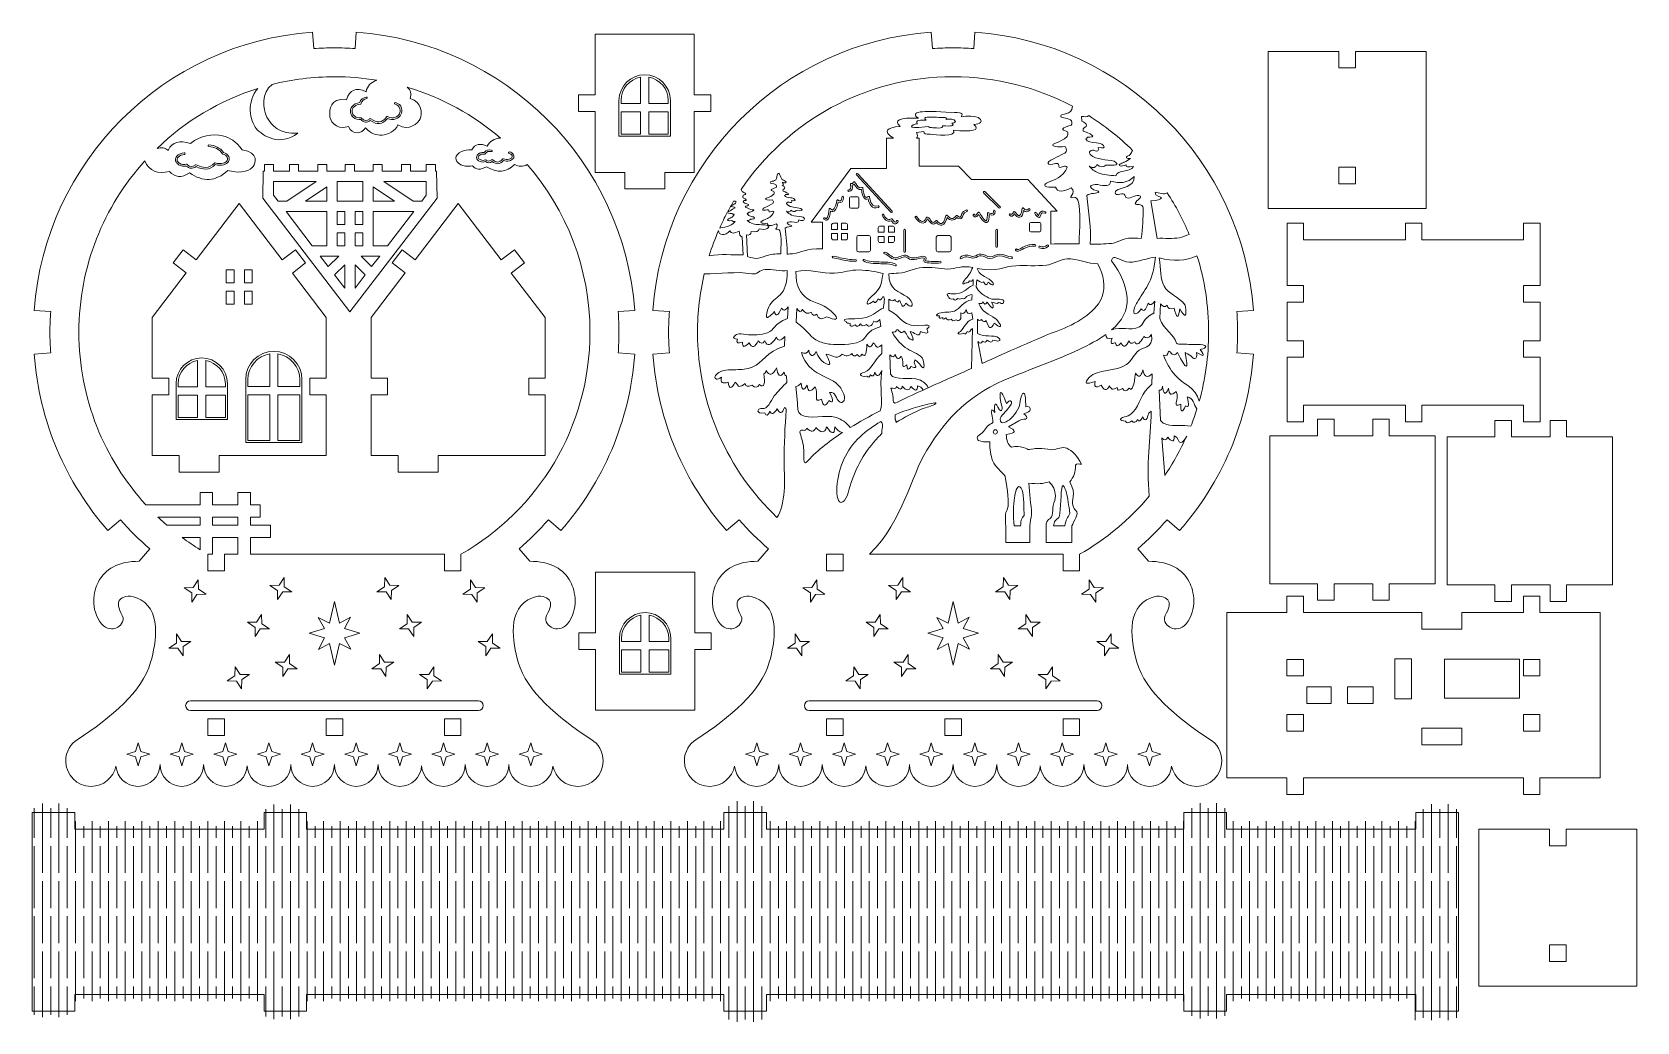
# Model space of a CAD drawing. Header units: centimetres. Extents: x -21 to 17.8, y -9.4 to 14.5.
import ezdxf

# ---------------------------------------------------------------- set-up
doc = ezdxf.new("R2010")
doc.units = ezdxf.units.CM
doc.header["$MEASUREMENT"] = 0
doc.layers.add('layer 1', color=7, linetype='Continuous')

msp = doc.modelspace()

# ---------------------------------------------------------------- linework, layer by layer
at = {"layer": 'layer 1', "color": 250, "lineweight": 9}
for points, knots in [([(-8.53637, 2.70419), (-8.53637, 2.70419), (-8.2356, 2.4405), (-8.2356, 2.4405), (-8.2356, 2.4405), (-7.22094, 3.59784), (-6.56722, 5.07958), (-6.45026, 6.70987), (-6.45026, 6.70987), (-6.45026, 6.70987), (-6.84924, 6.7385), (-6.84924, 6.7385), (-6.84924, 6.7385), (-6.83739, 6.90362), (-6.83135, 7.07036), (-6.83135, 7.2385), (-6.83135, 7.2385), (-6.83135, 7.40664), (-6.83739, 7.57338), (-6.84924, 7.7385), (-6.84924, 7.7385), (-6.84924, 7.7385), (-6.45026, 7.76712), (-6.45026, 7.76712), (-6.45026, 7.76712), (-6.70854, 11.36714), (-9.58405, 14.24265), (-13.18407, 14.50094), (-13.18407, 14.50094), (-13.18407, 14.50094), (-13.2127, 14.10196), (-13.2127, 14.10196), (-13.2127, 14.10196), (-13.37782, 14.11381), (-13.54456, 14.11985), (-13.7127, 14.11985), (-13.7127, 14.11985), (-13.88084, 14.11985), (-14.04758, 14.11381), (-14.2127, 14.10196), (-14.2127, 14.10196), (-14.2127, 14.10196), (-14.24133, 14.50094), (-14.24133, 14.50094), (-14.24133, 14.50094), (-17.84134, 14.24266), (-20.71686, 11.36714), (-20.97514, 7.76712), (-20.97514, 7.76712), (-20.97514, 7.76712), (-20.57617, 7.7385), (-20.57617, 7.7385), (-20.57617, 7.7385), (-20.58801, 7.57338), (-20.59405, 7.40664), (-20.59405, 7.2385), (-20.59405, 7.2385), (-20.59405, 7.07036), (-20.58801, 6.90362), (-20.57617, 6.7385), (-20.57617, 6.7385), (-20.57617, 6.7385), (-20.97514, 6.70987), (-20.97514, 6.70987), (-20.97514, 6.70987), (-20.85817, 5.07958), (-20.20446, 3.59785), (-19.1898, 2.4405), (-19.1898, 2.4405), (-19.1898, 2.4405), (-18.88903, 2.7042), (-18.88903, 2.7042), (-18.88903, 2.7042), (-18.669, 2.45323), (-18.43102, 2.21839), (-18.17708, 2.0017), (-18.17708, 2.0017), (-18.17708, 2.0017), (-18.43673, 1.69742), (-18.43673, 1.69742), (-18.43673, 1.69742), (-18.93551, 1.70855), (-19.27326, 1.49655), (-19.42137, 1.20314), (-19.42137, 1.20314), (-19.54112, 0.96593), (-19.63145, 0.55458), (-19.34669, 0.1815), (-19.34669, 0.1815), (-19.2268, 0.05302), (-19.07389, 0.04229), (-18.98548, 0.08612), (-18.98548, 0.08612), (-18.91164, 0.12273), (-18.77253, 0.23098), (-18.84401, 0.38524), (-18.84401, 0.38524), (-18.94223, 0.56103), (-18.9688, 0.69196), (-18.90351, 0.76532), (-18.90351, 0.76532), (-18.84595, 0.83001), (-18.70637, 0.89494), (-18.5027, 0.81651), (-18.5027, 0.81651), (-17.87093, 0.57594), (-18.02098, -0.27176), (-18.15902, -0.74442), (-18.15902, -0.74442), (-18.36718, -1.45712), (-19.08965, -2.06401), (-19.93655, -2.62312), (-19.93655, -2.62312), (-20.0852, -2.70235), (-20.21192, -2.90297), (-20.21192, -3.13317), (-20.21192, -3.13317), (-20.21192, -3.47218), (-19.9371, -3.747), (-19.59809, -3.747), (-19.59809, -3.747), (-19.30118, -3.747), (-19.0535, -3.5362), (-18.99657, -3.2561), (-18.99657, -3.2561), (-18.97755, -3.53036), (-18.74672, -3.747), (-18.46478, -3.747), (-18.46478, -3.747), (-18.17039, -3.747), (-17.93173, -3.51079), (-17.93173, -3.21941), (-17.93173, -3.21941), (-17.93173, -3.51079), (-17.69552, -3.747), (-17.40414, -3.747), (-17.40414, -3.747), (-17.11276, -3.747), (-16.87655, -3.51079), (-16.87655, -3.21941), (-16.87655, -3.21941), (-16.87655, -3.51079), (-16.64035, -3.747), (-16.34897, -3.747), (-16.34897, -3.747), (-16.06764, -3.747), (-15.83772, -3.5268), (-15.82221, -3.24935), (-15.82221, -3.24935), (-15.8067, -3.52679), (-15.57679, -3.747), (-15.29546, -3.747), (-15.29546, -3.747), (-15.00408, -3.747), (-14.76787, -3.51079), (-14.76787, -3.21941), (-14.76787, -3.21941), (-14.76787, -3.51079), (-14.53166, -3.747), (-14.24029, -3.747), (-14.24029, -3.747), (-13.94891, -3.747), (-13.7127, -3.51079), (-13.7127, -3.21941), (-13.7127, -3.21941), (-13.7127, -3.51079), (-13.47649, -3.747), (-13.18511, -3.747), (-13.18511, -3.747), (-12.89374, -3.747), (-12.65753, -3.51079), (-12.65753, -3.21941), (-12.65753, -3.21941), (-12.65753, -3.51079), (-12.42132, -3.747), (-12.12994, -3.747), (-12.12994, -3.747), (-11.84861, -3.747), (-11.6187, -3.52679), (-11.60319, -3.24935), (-11.60319, -3.24935), (-11.58768, -3.5268), (-11.35776, -3.747), (-11.07643, -3.747), (-11.07643, -3.747), (-10.78505, -3.747), (-10.54885, -3.51079), (-10.54885, -3.21941), (-10.54885, -3.21941), (-10.54885, -3.51079), (-10.31264, -3.747), (-10.02126, -3.747), (-10.02126, -3.747), (-9.72988, -3.747), (-9.49367, -3.51079), (-9.49367, -3.21941), (-9.49367, -3.21941), (-9.49367, -3.51079), (-9.25501, -3.747), (-8.96062, -3.747), (-8.96062, -3.747), (-8.67868, -3.747), (-8.44785, -3.53036), (-8.42883, -3.2561), (-8.42883, -3.2561), (-8.3719, -3.5362), (-8.12422, -3.747), (-7.82731, -3.747), (-7.82731, -3.747), (-7.4883, -3.747), (-7.21348, -3.47218), (-7.21348, -3.13317), (-7.21348, -3.13317), (-7.21348, -2.90297), (-7.3402, -2.70235), (-7.48885, -2.62312), (-7.48885, -2.62312), (-8.33575, -2.06401), (-9.05822, -1.45712), (-9.26638, -0.74442), (-9.26638, -0.74442), (-9.40442, -0.27176), (-9.55447, 0.57594), (-8.9227, 0.81651), (-8.9227, 0.81651), (-8.71903, 0.89494), (-8.57945, 0.83001), (-8.52189, 0.76532), (-8.52189, 0.76532), (-8.4566, 0.69196), (-8.48317, 0.56103), (-8.58139, 0.38524), (-8.58139, 0.38524), (-8.65287, 0.23098), (-8.51376, 0.12273), (-8.43992, 0.08612), (-8.43992, 0.08612), (-8.35151, 0.04229), (-8.1986, 0.05302), (-8.07871, 0.1815), (-8.07871, 0.1815), (-7.79395, 0.55458), (-7.88428, 0.96593), (-8.00403, 1.20314), (-8.00403, 1.20314), (-8.15214, 1.49655), (-8.48989, 1.70855), (-8.98867, 1.69742), (-8.98867, 1.69742), (-8.98867, 1.69742), (-9.24832, 2.0017), (-9.24832, 2.0017), (-9.24832, 2.0017), (-8.99439, 2.21838), (-8.7564, 2.45323), (-8.53637, 2.70419)], [0, 0, 0, 0, 0.01538462, 0.01538462, 0.01538462, 0.01538462, 0.03076923, 0.03076923, 0.03076923, 0.03076923, 0.04615385, 0.04615385, 0.04615385, 0.04615385, 0.06153846, 0.06153846, 0.06153846, 0.06153846, 0.07692308, 0.07692308, 0.07692308, 0.07692308, 0.09230769, 0.09230769, 0.09230769, 0.09230769, 0.10769231, 0.10769231, 0.10769231, 0.10769231, 0.12307692, 0.12307692, 0.12307692, 0.12307692, 0.13846154, 0.13846154, 0.13846154, 0.13846154, 0.15384615, 0.15384615, 0.15384615, 0.15384615, 0.16923077, 0.16923077, 0.16923077, 0.16923077, 0.18461538, 0.18461538, 0.18461538, 0.18461538, 0.2, 0.2, 0.2, 0.2, 0.21538462, 0.21538462, 0.21538462, 0.21538462, 0.23076923, 0.23076923, 0.23076923, 0.23076923, 0.24615385, 0.24615385, 0.24615385, 0.24615385, 0.26153846, 0.26153846, 0.26153846, 0.26153846, 0.27692308, 0.27692308, 0.27692308, 0.27692308, 0.29230769, 0.29230769, 0.29230769, 0.29230769, 0.30769231, 0.30769231, 0.30769231, 0.30769231, 0.32307692, 0.32307692, 0.32307692, 0.32307692, 0.33846154, 0.33846154, 0.33846154, 0.33846154, 0.35384615, 0.35384615, 0.35384615, 0.35384615, 0.36923077, 0.36923077, 0.36923077, 0.36923077, 0.38461538, 0.38461538, 0.38461538, 0.38461538, 0.4, 0.4, 0.4, 0.4, 0.41538462, 0.41538462, 0.41538462, 0.41538462, 0.43076923, 0.43076923, 0.43076923, 0.43076923, 0.44615385, 0.44615385, 0.44615385, 0.44615385, 0.46153846, 0.46153846, 0.46153846, 0.46153846, 0.47692308, 0.47692308, 0.47692308, 0.47692308, 0.49230769, 0.49230769, 0.49230769, 0.49230769, 0.50769231, 0.50769231, 0.50769231, 0.50769231, 0.52307692, 0.52307692, 0.52307692, 0.52307692, 0.53846154, 0.53846154, 0.53846154, 0.53846154, 0.55384615, 0.55384615, 0.55384615, 0.55384615, 0.56923077, 0.56923077, 0.56923077, 0.56923077, 0.58461538, 0.58461538, 0.58461538, 0.58461538, 0.6, 0.6, 0.6, 0.6, 0.61538462, 0.61538462, 0.61538462, 0.61538462, 0.63076923, 0.63076923, 0.63076923, 0.63076923, 0.64615385, 0.64615385, 0.64615385, 0.64615385, 0.66153846, 0.66153846, 0.66153846, 0.66153846, 0.67692308, 0.67692308, 0.67692308, 0.67692308, 0.69230769, 0.69230769, 0.69230769, 0.69230769, 0.70769231, 0.70769231, 0.70769231, 0.70769231, 0.72307692, 0.72307692, 0.72307692, 0.72307692, 0.73846154, 0.73846154, 0.73846154, 0.73846154, 0.75384615, 0.75384615, 0.75384615, 0.75384615, 0.76923077, 0.76923077, 0.76923077, 0.76923077, 0.78461538, 0.78461538, 0.78461538, 0.78461538, 0.8, 0.8, 0.8, 0.8, 0.81538462, 0.81538462, 0.81538462, 0.81538462, 0.83076923, 0.83076923, 0.83076923, 0.83076923, 0.84615385, 0.84615385, 0.84615385, 0.84615385, 0.86153846, 0.86153846, 0.86153846, 0.86153846, 0.87692308, 0.87692308, 0.87692308, 0.87692308, 0.89230769, 0.89230769, 0.89230769, 0.89230769, 0.90769231, 0.90769231, 0.90769231, 0.90769231, 0.92307692, 0.92307692, 0.92307692, 0.92307692, 0.93846154, 0.93846154, 0.93846154, 0.93846154, 0.95384615, 0.95384615, 0.95384615, 0.95384615, 0.96923077, 0.96923077, 0.96923077, 0.96923077, 1, 1, 1, 1]), ([(-7.40823, 14.45207), (-7.40823, 14.45207), (-5.00823, 14.45207), (-5.00823, 14.45207), (-5.00823, 14.45207), (-5.00823, 14.45207), (-5.00823, 12.9799), (-5.00823, 12.9799), (-5.00823, 12.9799), (-5.00823, 12.9799), (-4.60823, 12.9799), (-4.60823, 12.9799), (-4.60823, 12.9799), (-4.60823, 12.9799), (-4.60823, 12.5799), (-4.60823, 12.5799), (-4.60823, 12.5799), (-4.60823, 12.5799), (-5.00823, 12.5799), (-5.00823, 12.5799), (-5.00823, 12.5799), (-5.00823, 12.5799), (-5.00823, 11.10773), (-5.00823, 11.10773), (-5.00823, 11.10773), (-5.00823, 11.10773), (-5.72455, 11.10773), (-5.72455, 11.10773), (-5.72455, 11.10773), (-5.72455, 11.10773), (-5.72455, 10.70773), (-5.72455, 10.70773), (-5.72455, 10.70773), (-5.72455, 10.70773), (-6.69191, 10.70773), (-6.69191, 10.70773), (-6.69191, 10.70773), (-6.69191, 10.70773), (-6.69191, 11.10773), (-6.69191, 11.10773), (-6.69191, 11.10773), (-6.69191, 11.10773), (-7.40823, 11.10773), (-7.40823, 11.10773), (-7.40823, 11.10773), (-7.40823, 11.10773), (-7.40823, 12.5799), (-7.40823, 12.5799), (-7.40823, 12.5799), (-7.40823, 12.5799), (-7.80823, 12.5799), (-7.80823, 12.5799), (-7.80823, 12.5799), (-7.80823, 12.5799), (-7.80823, 12.9799), (-7.80823, 12.9799), (-7.80823, 12.9799), (-7.80823, 12.9799), (-7.40823, 12.9799), (-7.40823, 12.9799), (-7.40823, 12.9799), (-7.40823, 12.9799), (-7.40823, 14.45207), (-7.40823, 14.45207)], [0, 0, 0, 0, 0.05882353, 0.05882353, 0.05882353, 0.05882353, 0.11764706, 0.11764706, 0.11764706, 0.11764706, 0.17647059, 0.17647059, 0.17647059, 0.17647059, 0.23529412, 0.23529412, 0.23529412, 0.23529412, 0.29411765, 0.29411765, 0.29411765, 0.29411765, 0.35294118, 0.35294118, 0.35294118, 0.35294118, 0.41176471, 0.41176471, 0.41176471, 0.41176471, 0.47058824, 0.47058824, 0.47058824, 0.47058824, 0.52941176, 0.52941176, 0.52941176, 0.52941176, 0.58823529, 0.58823529, 0.58823529, 0.58823529, 0.64705882, 0.64705882, 0.64705882, 0.64705882, 0.70588235, 0.70588235, 0.70588235, 0.70588235, 0.76470588, 0.76470588, 0.76470588, 0.76470588, 0.82352941, 0.82352941, 0.82352941, 0.82352941, 0.88235294, 0.88235294, 0.88235294, 0.88235294, 1, 1, 1, 1]), ([(6.42796, 2.70419), (6.42796, 2.70419), (6.72873, 2.4405), (6.72873, 2.4405), (6.72873, 2.4405), (7.74339, 3.59784), (8.39711, 5.07958), (8.51407, 6.70987), (8.51407, 6.70987), (8.51407, 6.70987), (8.11509, 6.7385), (8.11509, 6.7385), (8.11509, 6.7385), (8.12694, 6.90362), (8.13298, 7.07036), (8.13298, 7.2385), (8.13298, 7.2385), (8.13298, 7.40664), (8.12694, 7.57338), (8.11509, 7.7385), (8.11509, 7.7385), (8.11509, 7.7385), (8.51407, 7.76712), (8.51407, 7.76712), (8.51407, 7.76712), (8.25579, 11.36714), (5.38028, 14.24265), (1.78026, 14.50094), (1.78026, 14.50094), (1.78026, 14.50094), (1.75163, 14.10196), (1.75163, 14.10196), (1.75163, 14.10196), (1.58651, 14.11381), (1.41977, 14.11985), (1.25163, 14.11985), (1.25163, 14.11985), (1.08349, 14.11985), (0.91675, 14.11381), (0.75163, 14.10196), (0.75163, 14.10196), (0.75163, 14.10196), (0.723, 14.50094), (0.723, 14.50094), (0.723, 14.50094), (-2.87701, 14.24266), (-5.75253, 11.36714), (-6.01081, 7.76712), (-6.01081, 7.76712), (-6.01081, 7.76712), (-5.61184, 7.7385), (-5.61184, 7.7385), (-5.61184, 7.7385), (-5.62368, 7.57338), (-5.62972, 7.40664), (-5.62972, 7.2385), (-5.62972, 7.2385), (-5.62972, 7.07036), (-5.62368, 6.90362), (-5.61184, 6.7385), (-5.61184, 6.7385), (-5.61184, 6.7385), (-6.01081, 6.70987), (-6.01081, 6.70987), (-6.01081, 6.70987), (-5.89384, 5.07958), (-5.24013, 3.59785), (-4.22547, 2.4405), (-4.22547, 2.4405), (-4.22547, 2.4405), (-3.9247, 2.7042), (-3.9247, 2.7042), (-3.9247, 2.7042), (-3.70467, 2.45323), (-3.46669, 2.21839), (-3.21275, 2.0017), (-3.21275, 2.0017), (-3.21275, 2.0017), (-3.4724, 1.69742), (-3.4724, 1.69742), (-3.4724, 1.69742), (-3.97118, 1.70855), (-4.30893, 1.49655), (-4.45704, 1.20314), (-4.45704, 1.20314), (-4.57679, 0.96593), (-4.66712, 0.55458), (-4.38236, 0.1815), (-4.38236, 0.1815), (-4.26247, 0.05302), (-4.10956, 0.04229), (-4.02115, 0.08612), (-4.02115, 0.08612), (-3.94731, 0.12273), (-3.8082, 0.23098), (-3.87968, 0.38524), (-3.87968, 0.38524), (-3.9779, 0.56103), (-4.00447, 0.69196), (-3.93918, 0.76532), (-3.93918, 0.76532), (-3.88162, 0.83001), (-3.74204, 0.89494), (-3.53837, 0.81651), (-3.53837, 0.81651), (-2.9066, 0.57594), (-3.05665, -0.27176), (-3.19469, -0.74442), (-3.19469, -0.74442), (-3.40285, -1.45712), (-4.12532, -2.06401), (-4.97222, -2.62312), (-4.97222, -2.62312), (-5.12087, -2.70235), (-5.24759, -2.90297), (-5.24759, -3.13317), (-5.24759, -3.13317), (-5.24759, -3.47218), (-4.97277, -3.747), (-4.63376, -3.747), (-4.63376, -3.747), (-4.33685, -3.747), (-4.08917, -3.5362), (-4.03224, -3.2561), (-4.03224, -3.2561), (-4.01322, -3.53036), (-3.78239, -3.747), (-3.50045, -3.747), (-3.50045, -3.747), (-3.20606, -3.747), (-2.9674, -3.51079), (-2.9674, -3.21941), (-2.9674, -3.21941), (-2.9674, -3.51079), (-2.73119, -3.747), (-2.43981, -3.747), (-2.43981, -3.747), (-2.14843, -3.747), (-1.91222, -3.51079), (-1.91222, -3.21941), (-1.91222, -3.21941), (-1.91222, -3.51079), (-1.67602, -3.747), (-1.38464, -3.747), (-1.38464, -3.747), (-1.10331, -3.747), (-0.87339, -3.5268), (-0.85788, -3.24935), (-0.85788, -3.24935), (-0.84237, -3.52679), (-0.61246, -3.747), (-0.33113, -3.747), (-0.33113, -3.747), (-0.03975, -3.747), (0.19646, -3.51079), (0.19646, -3.21941), (0.19646, -3.21941), (0.19646, -3.51079), (0.43267, -3.747), (0.72404, -3.747), (0.72404, -3.747), (1.01542, -3.747), (1.25163, -3.51079), (1.25163, -3.21941), (1.25163, -3.21941), (1.25163, -3.51079), (1.48784, -3.747), (1.77922, -3.747), (1.77922, -3.747), (2.07059, -3.747), (2.3068, -3.51079), (2.3068, -3.21941), (2.3068, -3.21941), (2.3068, -3.51079), (2.54301, -3.747), (2.83439, -3.747), (2.83439, -3.747), (3.11572, -3.747), (3.34563, -3.52679), (3.36114, -3.24935), (3.36114, -3.24935), (3.37665, -3.5268), (3.60657, -3.747), (3.8879, -3.747), (3.8879, -3.747), (4.17928, -3.747), (4.41548, -3.51079), (4.41548, -3.21941), (4.41548, -3.21941), (4.41548, -3.51079), (4.65169, -3.747), (4.94307, -3.747), (4.94307, -3.747), (5.23445, -3.747), (5.47066, -3.51079), (5.47066, -3.21941), (5.47066, -3.21941), (5.47066, -3.51079), (5.70932, -3.747), (6.00371, -3.747), (6.00371, -3.747), (6.28565, -3.747), (6.51648, -3.53036), (6.5355, -3.2561), (6.5355, -3.2561), (6.59243, -3.5362), (6.84011, -3.747), (7.13702, -3.747), (7.13702, -3.747), (7.47603, -3.747), (7.75085, -3.47218), (7.75085, -3.13317), (7.75085, -3.13317), (7.75085, -2.90297), (7.62413, -2.70235), (7.47548, -2.62312), (7.47548, -2.62312), (6.62858, -2.06401), (5.90611, -1.45712), (5.69795, -0.74442), (5.69795, -0.74442), (5.55991, -0.27176), (5.40986, 0.57594), (6.04163, 0.81651), (6.04163, 0.81651), (6.2453, 0.89494), (6.38488, 0.83001), (6.44244, 0.76532), (6.44244, 0.76532), (6.50773, 0.69196), (6.48116, 0.56103), (6.38294, 0.38524), (6.38294, 0.38524), (6.31146, 0.23098), (6.45057, 0.12273), (6.52441, 0.08612), (6.52441, 0.08612), (6.61282, 0.04229), (6.76573, 0.05302), (6.88562, 0.1815), (6.88562, 0.1815), (7.17038, 0.55458), (7.08005, 0.96593), (6.9603, 1.20314), (6.9603, 1.20314), (6.81219, 1.49655), (6.47444, 1.70855), (5.97566, 1.69742), (5.97566, 1.69742), (5.97566, 1.69742), (5.71601, 2.0017), (5.71601, 2.0017), (5.71601, 2.0017), (5.96994, 2.21838), (6.20793, 2.45323), (6.42796, 2.70419)], [0, 0, 0, 0, 0.01538462, 0.01538462, 0.01538462, 0.01538462, 0.03076923, 0.03076923, 0.03076923, 0.03076923, 0.04615385, 0.04615385, 0.04615385, 0.04615385, 0.06153846, 0.06153846, 0.06153846, 0.06153846, 0.07692308, 0.07692308, 0.07692308, 0.07692308, 0.09230769, 0.09230769, 0.09230769, 0.09230769, 0.10769231, 0.10769231, 0.10769231, 0.10769231, 0.12307692, 0.12307692, 0.12307692, 0.12307692, 0.13846154, 0.13846154, 0.13846154, 0.13846154, 0.15384615, 0.15384615, 0.15384615, 0.15384615, 0.16923077, 0.16923077, 0.16923077, 0.16923077, 0.18461538, 0.18461538, 0.18461538, 0.18461538, 0.2, 0.2, 0.2, 0.2, 0.21538462, 0.21538462, 0.21538462, 0.21538462, 0.23076923, 0.23076923, 0.23076923, 0.23076923, 0.24615385, 0.24615385, 0.24615385, 0.24615385, 0.26153846, 0.26153846, 0.26153846, 0.26153846, 0.27692308, 0.27692308, 0.27692308, 0.27692308, 0.29230769, 0.29230769, 0.29230769, 0.29230769, 0.30769231, 0.30769231, 0.30769231, 0.30769231, 0.32307692, 0.32307692, 0.32307692, 0.32307692, 0.33846154, 0.33846154, 0.33846154, 0.33846154, 0.35384615, 0.35384615, 0.35384615, 0.35384615, 0.36923077, 0.36923077, 0.36923077, 0.36923077, 0.38461538, 0.38461538, 0.38461538, 0.38461538, 0.4, 0.4, 0.4, 0.4, 0.41538462, 0.41538462, 0.41538462, 0.41538462, 0.43076923, 0.43076923, 0.43076923, 0.43076923, 0.44615385, 0.44615385, 0.44615385, 0.44615385, 0.46153846, 0.46153846, 0.46153846, 0.46153846, 0.47692308, 0.47692308, 0.47692308, 0.47692308, 0.49230769, 0.49230769, 0.49230769, 0.49230769, 0.50769231, 0.50769231, 0.50769231, 0.50769231, 0.52307692, 0.52307692, 0.52307692, 0.52307692, 0.53846154, 0.53846154, 0.53846154, 0.53846154, 0.55384615, 0.55384615, 0.55384615, 0.55384615, 0.56923077, 0.56923077, 0.56923077, 0.56923077, 0.58461538, 0.58461538, 0.58461538, 0.58461538, 0.6, 0.6, 0.6, 0.6, 0.61538462, 0.61538462, 0.61538462, 0.61538462, 0.63076923, 0.63076923, 0.63076923, 0.63076923, 0.64615385, 0.64615385, 0.64615385, 0.64615385, 0.66153846, 0.66153846, 0.66153846, 0.66153846, 0.67692308, 0.67692308, 0.67692308, 0.67692308, 0.69230769, 0.69230769, 0.69230769, 0.69230769, 0.70769231, 0.70769231, 0.70769231, 0.70769231, 0.72307692, 0.72307692, 0.72307692, 0.72307692, 0.73846154, 0.73846154, 0.73846154, 0.73846154, 0.75384615, 0.75384615, 0.75384615, 0.75384615, 0.76923077, 0.76923077, 0.76923077, 0.76923077, 0.78461538, 0.78461538, 0.78461538, 0.78461538, 0.8, 0.8, 0.8, 0.8, 0.81538462, 0.81538462, 0.81538462, 0.81538462, 0.83076923, 0.83076923, 0.83076923, 0.83076923, 0.84615385, 0.84615385, 0.84615385, 0.84615385, 0.86153846, 0.86153846, 0.86153846, 0.86153846, 0.87692308, 0.87692308, 0.87692308, 0.87692308, 0.89230769, 0.89230769, 0.89230769, 0.89230769, 0.90769231, 0.90769231, 0.90769231, 0.90769231, 0.92307692, 0.92307692, 0.92307692, 0.92307692, 0.93846154, 0.93846154, 0.93846154, 0.93846154, 0.95384615, 0.95384615, 0.95384615, 0.95384615, 0.96923077, 0.96923077, 0.96923077, 0.96923077, 1, 1, 1, 1]), ([(10.98208, 14.03275), (10.98208, 14.03275), (12.69502, 14.03273), (12.69502, 14.03273), (12.69502, 14.03273), (12.69502, 14.03273), (12.69504, 10.23281), (12.69504, 10.23281), (12.69504, 10.23281), (12.69504, 10.23281), (8.86914, 10.23283), (8.86914, 10.23283), (8.86914, 10.23283), (8.86914, 10.23283), (8.86913, 14.03277), (8.86913, 14.03277), (8.86913, 14.03277), (8.86913, 14.03277), (10.58208, 14.03275), (10.58208, 14.03275), (10.58208, 14.03275), (10.58208, 14.03275), (10.58209, 13.63275), (10.58209, 13.63275), (10.58209, 13.63275), (10.58209, 13.63275), (10.98209, 13.63276), (10.98209, 13.63276), (10.98209, 13.63276), (10.98209, 13.63276), (10.98208, 14.03275), (10.98208, 14.03275)], [0, 0, 0, 0, 0.11111111, 0.11111111, 0.11111111, 0.11111111, 0.22222222, 0.22222222, 0.22222222, 0.22222222, 0.33333333, 0.33333333, 0.33333333, 0.33333333, 0.44444444, 0.44444444, 0.44444444, 0.44444444, 0.55555556, 0.55555556, 0.55555556, 0.55555556, 0.66666667, 0.66666667, 0.66666667, 0.66666667, 0.77777778, 0.77777778, 0.77777778, 0.77777778, 1, 1, 1, 1]), ([(-10.65261, 1.86691), (-10.65261, 1.86691), (-10.65261, 1.46691), (-10.65261, 1.46691), (-10.65261, 1.46691), (-10.65261, 1.46691), (-11.05261, 1.46691), (-11.05261, 1.46691), (-11.05261, 1.46691), (-11.05261, 1.46691), (-11.05261, 1.86691), (-11.05261, 1.86691), (-11.05261, 1.86691), (-11.05261, 1.86691), (-15.74565, 1.86691), (-15.74565, 1.86691), (-15.74565, 1.86691), (-15.74565, 1.86691), (-15.74565, 2.2729), (-15.74565, 2.2729), (-15.74565, 2.2729), (-15.74565, 2.2729), (-15.258, 2.2729), (-15.258, 2.2729), (-15.258, 2.2729), (-15.258, 2.2729), (-15.258, 2.5729), (-15.258, 2.5729), (-15.258, 2.5729), (-15.258, 2.5729), (-15.74565, 2.5729), (-15.74565, 2.5729), (-15.74565, 2.5729), (-15.74565, 2.5729), (-15.74565, 2.76782), (-15.74565, 2.76782), (-15.74565, 2.76782), (-15.74565, 2.76782), (-15.50669, 2.76782), (-15.50669, 2.76782), (-15.50669, 2.76782), (-15.50669, 2.76782), (-15.50669, 3.06782), (-15.50669, 3.06782), (-15.50669, 3.06782), (-15.50669, 3.06782), (-15.74565, 3.06782), (-15.74565, 3.06782), (-15.74565, 3.06782), (-15.74565, 3.06782), (-15.74565, 3.35953), (-15.74565, 3.35953), (-15.74565, 3.35953), (-15.74565, 3.35953), (-16.04565, 3.35953), (-16.04565, 3.35953), (-16.04565, 3.35953), (-16.04565, 3.35953), (-16.04565, 3.06782), (-16.04565, 3.06782), (-16.04565, 3.06782), (-16.04565, 3.06782), (-16.66111, 3.06782), (-16.66111, 3.06782), (-16.66111, 3.06782), (-16.66111, 3.06782), (-16.66111, 3.35953), (-16.66111, 3.35953), (-16.66111, 3.35953), (-16.66111, 3.35953), (-16.96111, 3.35953), (-16.96111, 3.35953), (-16.96111, 3.35953), (-16.96111, 3.35953), (-16.96111, 3.06782), (-16.96111, 3.06782), (-16.96111, 3.06782), (-16.96111, 3.06782), (-18.27469, 3.06782), (-18.27469, 3.06782), (-18.27469, 3.06782), (-19.28044, 4.16722), (-19.89405, 5.63141), (-19.89405, 7.23889), (-19.89405, 7.23889), (-19.89405, 8.83364), (-19.29011, 10.28734), (-18.29851, 11.38377), (-18.29851, 11.38377), (-18.19762, 11.13207), (-17.98601, 11.06771), (-17.70164, 11.12646), (-17.70164, 11.12646), (-17.57264, 10.99036), (-17.41698, 10.95829), (-17.21744, 11.09736), (-17.21744, 11.09736), (-16.89431, 10.8723), (-16.58368, 10.87261), (-16.28875, 11.15556), (-16.28875, 11.15556), (-15.94257, 11.05534), (-15.7352, 11.16389), (-15.67878, 11.25069), (-15.67878, 11.25069), (-15.62564, 11.33243), (-15.52087, 11.57643), (-15.94479, 11.65563), (-15.94479, 11.65563), (-16.09052, 11.85245), (-16.25, 11.95493), (-16.41926, 11.99014), (-16.41926, 11.99014), (-16.662, 12.04063), (-16.94606, 12.011), (-17.19628, 11.80644), (-17.19628, 11.80644), (-17.45593, 11.8883), (-17.63778, 11.84367), (-17.72809, 11.65034), (-17.72809, 11.65034), (-17.73813, 11.64281), (-17.73817, 11.63925), (-17.74397, 11.64505), (-17.74397, 11.64505), (-17.80411, 11.70177), (-17.89075, 11.71607), (-18.00379, 11.68813), (-18.00379, 11.68813), (-17.3223, 12.34554), (-16.49016, 12.84785), (-15.56423, 13.13816), (-15.56423, 13.13816), (-15.84588, 12.81998), (-15.75844, 12.34754), (-15.60241, 12.16754), (-15.60241, 12.16754), (-15.44201, 11.98252), (-15.03686, 11.72751), (-14.60071, 12.05513), (-14.60071, 12.05513), (-15.028, 12.02142), (-15.24409, 12.23829), (-15.34617, 12.44308), (-15.34617, 12.44308), (-15.44232, 12.63595), (-15.48387, 13.03813), (-15.22108, 13.23489), (-15.22108, 13.23489), (-14.73832, 13.35595), (-14.23301, 13.42024), (-13.7127, 13.42024), (-13.7127, 13.42024), (-13.36471, 13.42024), (-13.02343, 13.39147), (-12.69111, 13.33621), (-12.69111, 13.33621), (-12.82897, 13.28614), (-12.92202, 13.19968), (-12.94697, 13.05785), (-12.94697, 13.05785), (-13.18974, 13.1739), (-13.34713, 13.1085), (-13.42057, 12.8647), (-13.42057, 12.8647), (-13.83981, 12.92425), (-13.8234, 12.5979), (-13.82514, 12.49428), (-13.82514, 12.49428), (-13.82708, 12.37816), (-13.71147, 12.12713), (-13.37559, 12.21382), (-13.37559, 12.21382), (-13.28624, 12.00711), (-13.05397, 12.04082), (-12.95755, 12.18207), (-12.95755, 12.18207), (-12.84418, 12.04441), (-12.69103, 11.99811), (-12.56167, 12.00851), (-12.56167, 12.00851), (-12.43032, 12.01906), (-12.23816, 12.10433), (-12.17572, 12.25351), (-12.17572, 12.25351), (-11.89792, 12.09824), (-11.68933, 12.29604), (-11.64117, 12.40412), (-11.64117, 12.40412), (-11.59394, 12.51013), (-11.57774, 12.81523), (-11.88204, 12.89247), (-11.88204, 12.89247), (-11.84558, 13.00434), (-11.86611, 13.09668), (-11.95312, 13.16619), (-11.95312, 13.16619), (-11.1115, 12.91672), (-10.3448, 12.49288), (-9.69492, 11.93654), (-9.69492, 11.93654), (-9.84574, 11.93237), (-9.94874, 11.85862), (-10.02195, 11.74154), (-10.02195, 11.74154), (-10.17934, 11.81193), (-10.30994, 11.80437), (-10.38972, 11.64893), (-10.38972, 11.64893), (-10.4933, 11.65917), (-10.57624, 11.64163), (-10.63851, 11.61206), (-10.63851, 11.61206), (-10.81242, 11.52947), (-10.822, 11.3853), (-10.65778, 11.29229), (-10.65778, 11.29229), (-10.59604, 11.25731), (-10.50585, 11.2384), (-10.37649, 11.26793), (-10.37649, 11.26793), (-10.29069, 11.16911), (-10.17744, 11.15947), (-10.03518, 11.24412), (-10.03518, 11.24412), (-9.77299, 11.08061), (-9.54947, 11.11042), (-9.35784, 11.29968), (-9.35784, 11.29968), (-9.25771, 11.24143), (-9.1541, 11.23898), (-9.04692, 11.29361), (-9.04692, 11.29361), (-8.10291, 10.20825), (-7.53135, 8.79032), (-7.53135, 7.23889), (-7.53135, 7.23889), (-7.53135, 4.93831), (-8.78815, 2.93126), (-10.65261, 1.86691)], [0, 0, 0, 0, 0.01639344, 0.01639344, 0.01639344, 0.01639344, 0.03278689, 0.03278689, 0.03278689, 0.03278689, 0.04918033, 0.04918033, 0.04918033, 0.04918033, 0.06557377, 0.06557377, 0.06557377, 0.06557377, 0.08196721, 0.08196721, 0.08196721, 0.08196721, 0.09836066, 0.09836066, 0.09836066, 0.09836066, 0.1147541, 0.1147541, 0.1147541, 0.1147541, 0.13114754, 0.13114754, 0.13114754, 0.13114754, 0.14754098, 0.14754098, 0.14754098, 0.14754098, 0.16393443, 0.16393443, 0.16393443, 0.16393443, 0.18032787, 0.18032787, 0.18032787, 0.18032787, 0.19672131, 0.19672131, 0.19672131, 0.19672131, 0.21311475, 0.21311475, 0.21311475, 0.21311475, 0.2295082, 0.2295082, 0.2295082, 0.2295082, 0.24590164, 0.24590164, 0.24590164, 0.24590164, 0.26229508, 0.26229508, 0.26229508, 0.26229508, 0.27868852, 0.27868852, 0.27868852, 0.27868852, 0.29508197, 0.29508197, 0.29508197, 0.29508197, 0.31147541, 0.31147541, 0.31147541, 0.31147541, 0.32786885, 0.32786885, 0.32786885, 0.32786885, 0.3442623, 0.3442623, 0.3442623, 0.3442623, 0.36065574, 0.36065574, 0.36065574, 0.36065574, 0.37704918, 0.37704918, 0.37704918, 0.37704918, 0.39344262, 0.39344262, 0.39344262, 0.39344262, 0.40983607, 0.40983607, 0.40983607, 0.40983607, 0.42622951, 0.42622951, 0.42622951, 0.42622951, 0.44262295, 0.44262295, 0.44262295, 0.44262295, 0.45901639, 0.45901639, 0.45901639, 0.45901639, 0.47540984, 0.47540984, 0.47540984, 0.47540984, 0.49180328, 0.49180328, 0.49180328, 0.49180328, 0.50819672, 0.50819672, 0.50819672, 0.50819672, 0.52459016, 0.52459016, 0.52459016, 0.52459016, 0.54098361, 0.54098361, 0.54098361, 0.54098361, 0.55737705, 0.55737705, 0.55737705, 0.55737705, 0.57377049, 0.57377049, 0.57377049, 0.57377049, 0.59016393, 0.59016393, 0.59016393, 0.59016393, 0.60655738, 0.60655738, 0.60655738, 0.60655738, 0.62295082, 0.62295082, 0.62295082, 0.62295082, 0.63934426, 0.63934426, 0.63934426, 0.63934426, 0.6557377, 0.6557377, 0.6557377, 0.6557377, 0.67213115, 0.67213115, 0.67213115, 0.67213115, 0.68852459, 0.68852459, 0.68852459, 0.68852459, 0.70491803, 0.70491803, 0.70491803, 0.70491803, 0.72131148, 0.72131148, 0.72131148, 0.72131148, 0.73770492, 0.73770492, 0.73770492, 0.73770492, 0.75409836, 0.75409836, 0.75409836, 0.75409836, 0.7704918, 0.7704918, 0.7704918, 0.7704918, 0.78688525, 0.78688525, 0.78688525, 0.78688525, 0.80327869, 0.80327869, 0.80327869, 0.80327869, 0.81967213, 0.81967213, 0.81967213, 0.81967213, 0.83606557, 0.83606557, 0.83606557, 0.83606557, 0.85245902, 0.85245902, 0.85245902, 0.85245902, 0.86885246, 0.86885246, 0.86885246, 0.86885246, 0.8852459, 0.8852459, 0.8852459, 0.8852459, 0.90163934, 0.90163934, 0.90163934, 0.90163934, 0.91803279, 0.91803279, 0.91803279, 0.91803279, 0.93442623, 0.93442623, 0.93442623, 0.93442623, 0.95081967, 0.95081967, 0.95081967, 0.95081967, 0.96721311, 0.96721311, 0.96721311, 0.96721311, 1, 1, 1, 1]), ([(-6.30823, 13.409), (-6.5754, 13.36134), (-6.78, 13.12634), (-6.78, 12.84605), (-6.78, 12.84605), (-6.78, 12.84605), (-6.78, 12.77411), (-6.78, 12.77411), (-6.78, 12.77411), (-6.78, 12.77411), (-6.30823, 12.77411), (-6.30823, 12.77411), (-6.30823, 12.77411), (-6.30823, 12.77411), (-6.30823, 13.409), (-6.30823, 13.409)], [0, 0, 0, 0, 0.2, 0.2, 0.2, 0.2, 0.4, 0.4, 0.4, 0.4, 0.6, 0.6, 0.6, 0.6, 1, 1, 1, 1]), ([(-5.63646, 12.77411), (-5.63646, 12.77411), (-5.63646, 12.84605), (-5.63646, 12.84605), (-5.63646, 12.84605), (-5.63646, 13.12634), (-5.84106, 13.36134), (-6.10823, 13.409), (-6.10823, 13.409), (-6.10823, 13.409), (-6.10823, 12.77411), (-6.10823, 12.77411), (-6.10823, 12.77411), (-6.10823, 12.77411), (-5.63646, 12.77411), (-5.63646, 12.77411)], [0, 0, 0, 0, 0.2, 0.2, 0.2, 0.2, 0.4, 0.4, 0.4, 0.4, 0.6, 0.6, 0.6, 0.6, 1, 1, 1, 1]), ([(4.29812, 9.3745), (4.30944, 9.75092), (4.34098, 10.17796), (4.28359, 10.38263), (4.28359, 10.38263), (4.26216, 10.45908), (4.22831, 10.50451), (4.17637, 10.50469), (4.17637, 10.50469), (3.96118, 10.43767), (4.26985, 10.62199), (4.11022, 10.73224), (4.11022, 10.73224), (3.91516, 10.63654), (3.7717, 10.61711), (3.73187, 10.75076), (3.73187, 10.75076), (3.60346, 10.74304), (3.51199, 10.74718), (3.48187, 10.77099), (3.48187, 10.77099), (3.41877, 10.82087), (3.58466, 10.8811), (3.61829, 10.89307), (3.61829, 10.89307), (3.70374, 10.9235), (3.78083, 10.96304), (3.84647, 11.01498), (3.84647, 11.01498), (3.91563, 11.06969), (3.97212, 11.1382), (4.01233, 11.22436), (4.01233, 11.22436), (3.9768, 11.30447), (3.86383, 11.20343), (3.81776, 11.23013), (3.81776, 11.23013), (3.80114, 11.23977), (3.82365, 11.31104), (3.77853, 11.32016), (3.77853, 11.32016), (3.72121, 11.33175), (3.59363, 11.28209), (3.56422, 11.30479), (3.56422, 11.30479), (3.53589, 11.32666), (3.53967, 11.35681), (3.61255, 11.40119), (3.61255, 11.40119), (3.68933, 11.44791), (3.94872, 11.56186), (3.97237, 11.58952), (3.97237, 11.58952), (3.99911, 11.62081), (4.00263, 11.66415), (3.96071, 11.73105), (3.96071, 11.73105), (3.75384, 11.71895), (3.65284, 11.73288), (3.66353, 11.77428), (3.66353, 11.77428), (3.67384, 11.81417), (3.83818, 11.82139), (4.01098, 11.97182), (4.01098, 11.97182), (4.02655, 12.00587), (4.03384, 12.03595), (4.02818, 12.05982), (4.02818, 12.05982), (4.02364, 12.07894), (4.01077, 12.0941), (3.98717, 12.10411), (3.98717, 12.10411), (3.92002, 12.12058), (3.8977, 12.13938), (3.90874, 12.15987), (3.90874, 12.15987), (3.92345, 12.1872), (3.99747, 12.21759), (4.10358, 12.24963), (4.10358, 12.24963), (4.14139, 12.26711), (4.12279, 12.36147), (4.09286, 12.37792), (4.09286, 12.37792), (3.9904, 12.43424), (3.84825, 12.41305), (3.85425, 12.47313), (3.85425, 12.47313), (3.86171, 12.54772), (4.12947, 12.47053), (4.13867, 12.70602), (4.13867, 12.70602), (3.27694, 13.162), (2.29443, 13.42024), (1.25163, 13.42024), (1.25163, 13.42024), (-0.88213, 13.42024), (-2.7634, 12.3391), (-3.87419, 10.69473), (-3.87419, 10.69473), (-3.84964, 10.61201), (-3.76357, 10.6165), (-3.76194, 10.58507), (-3.76194, 10.58507), (-3.76054, 10.55791), (-3.84909, 10.58612), (-3.83655, 10.51486), (-3.83655, 10.51486), (-3.82584, 10.4822), (-3.79611, 10.47586), (-3.7749, 10.46478), (-3.7749, 10.46478), (-3.74912, 10.45131), (-3.73512, 10.42528), (-3.78032, 10.42696), (-3.78032, 10.42696), (-3.79814, 10.42763), (-3.81558, 10.42746), (-3.82266, 10.40439), (-3.82266, 10.40439), (-3.80775, 10.36052), (-3.7716, 10.35646), (-3.73942, 10.349), (-3.73942, 10.349), (-3.70158, 10.34023), (-3.67015, 10.31872), (-3.72407, 10.29981), (-3.72407, 10.29981), (-3.74745, 10.29161), (-3.77413, 10.29052), (-3.77568, 10.26814), (-3.77568, 10.26814), (-3.72829, 10.25301), (-3.69116, 10.22734), (-3.64436, 10.21161), (-3.64436, 10.21161), (-3.59082, 10.1936), (-3.52014, 10.21053), (-3.59734, 10.16688), (-3.59734, 10.16688), (-3.62226, 10.15277), (-3.65021, 10.14468), (-3.68175, 10.1438), (-3.68175, 10.1438), (-3.69146, 10.12218), (-3.70822, 10.1138), (-3.73203, 10.11866), (-3.73203, 10.11866), (-3.71644, 10.0884), (-3.69484, 10.06915), (-3.6707, 10.05462), (-3.6707, 10.05462), (-3.64448, 10.03883), (-3.60385, 10.04114), (-3.57619, 10.02812), (-3.57619, 10.02812), (-3.50273, 9.99357), (-3.59892, 9.96688), (-3.65132, 9.97842), (-3.65132, 9.97842), (-3.66734, 9.94983), (-3.69438, 9.93999), (-3.72804, 9.94137), (-3.72804, 9.94137), (-3.68825, 9.90252), (-3.64009, 9.87816), (-3.58741, 9.8617), (-3.58741, 9.8617), (-3.49711, 9.83349), (-3.35984, 9.8493), (-3.27069, 9.8286), (-3.27069, 9.8286), (-3.20818, 9.81408), (-3.17516, 9.78693), (-3.24534, 9.74586), (-3.24534, 9.74586), (-3.29011, 9.71968), (-3.35661, 9.72115), (-3.437, 9.74029), (-3.437, 9.74029), (-3.45386, 9.6824), (-3.52067, 9.66148), (-3.63279, 9.67414), (-3.63279, 9.67414), (-3.63391, 9.59916), (-3.68107, 9.5824), (-3.74921, 9.59212), (-3.74921, 9.59212), (-3.74921, 9.59212), (-3.71746, 9.06825), (-3.71746, 9.06825), (-3.71746, 9.06825), (-3.66501, 9.05088), (-3.61181, 9.03758), (-3.55799, 9.02783), (-3.55799, 9.02783), (-3.43302, 9.00518), (-3.23842, 9.12065), (-3.10776, 9.12942), (-3.10776, 9.12942), (-3.0424, 9.13381), (-2.98002, 9.13368), (-2.91881, 9.13278), (-2.91881, 9.13278), (-2.91151, 9.33632), (-2.89826, 9.55477), (-2.9288, 9.6637), (-2.9288, 9.6637), (-2.94112, 9.70766), (-2.96059, 9.7338), (-2.99047, 9.7339), (-2.99047, 9.7339), (-3.11423, 9.69536), (-2.9367, 9.80137), (-3.02851, 9.86478), (-3.02851, 9.86478), (-3.1407, 9.80973), (-3.22321, 9.79856), (-3.24611, 9.87543), (-3.24611, 9.87543), (-3.31997, 9.87099), (-3.37258, 9.87337), (-3.3899, 9.88706), (-3.3899, 9.88706), (-3.42619, 9.91575), (-3.33078, 9.95039), (-3.31144, 9.95727), (-3.31144, 9.95727), (-3.26229, 9.97478), (-3.21796, 9.99752), (-3.1802, 10.02739), (-3.1802, 10.02739), (-3.14043, 10.05886), (-3.10794, 10.09826), (-3.08481, 10.14781), (-3.08481, 10.14781), (-3.10525, 10.19389), (-3.17022, 10.13577), (-3.19672, 10.15113), (-3.19672, 10.15113), (-3.20627, 10.15667), (-3.19333, 10.19766), (-3.21928, 10.20291), (-3.21928, 10.20291), (-3.25225, 10.20958), (-3.32562, 10.18101), (-3.34254, 10.19407), (-3.34254, 10.19407), (-3.35883, 10.20665), (-3.35666, 10.22399), (-3.31474, 10.24951), (-3.31474, 10.24951), (-3.27058, 10.27638), (-3.1214, 10.34192), (-3.10779, 10.35783), (-3.10779, 10.35783), (-3.09241, 10.37583), (-3.09039, 10.40075), (-3.1145, 10.43923), (-3.1145, 10.43923), (-3.23348, 10.43227), (-3.29157, 10.44028), (-3.28542, 10.46409), (-3.28542, 10.46409), (-3.27949, 10.48703), (-3.18497, 10.49119), (-3.08559, 10.5777), (-3.08559, 10.5777), (-3.07663, 10.59729), (-3.07244, 10.61459), (-3.0757, 10.62832), (-3.0757, 10.62832), (-3.07831, 10.63931), (-3.08571, 10.64803), (-3.09928, 10.65379), (-3.09928, 10.65379), (-3.1379, 10.66326), (-3.15074, 10.67407), (-3.14439, 10.68586), (-3.14439, 10.68586), (-3.13593, 10.70158), (-3.09336, 10.71906), (-3.03233, 10.73748), (-3.03233, 10.73748), (-3.01058, 10.74754), (-3.02128, 10.80181), (-3.0385, 10.81127), (-3.0385, 10.81127), (-3.09742, 10.84366), (-3.17918, 10.83147), (-3.17573, 10.86603), (-3.17573, 10.86603), (-3.17144, 10.90893), (-3.01744, 10.86453), (-3.01215, 10.99997), (-3.01215, 10.99997), (-3.00837, 11.06391), (-2.99215, 11.08616), (-2.96751, 11.08037), (-2.96751, 11.08037), (-2.93984, 11.07386), (-2.9312, 11.00053), (-2.89183, 10.94149), (-2.89183, 10.94149), (-2.86954, 10.90805), (-2.80299, 10.92153), (-2.78632, 10.86963), (-2.78632, 10.86963), (-2.80389, 10.83902), (-2.85191, 10.8632), (-2.8847, 10.85998), (-2.8847, 10.85998), (-2.84274, 10.82706), (-2.8372, 10.80381), (-2.88166, 10.79378), (-2.88166, 10.79378), (-2.84152, 10.77407), (-2.82138, 10.75462), (-2.81565, 10.73537), (-2.81565, 10.73537), (-2.80753, 10.70812), (-2.88911, 10.70483), (-2.86188, 10.65454), (-2.86188, 10.65454), (-2.77969, 10.62457), (-2.73665, 10.60107), (-2.72967, 10.58356), (-2.72967, 10.58356), (-2.7236, 10.56834), (-2.75465, 10.57509), (-2.80101, 10.56855), (-2.80101, 10.56855), (-2.8114, 10.56708), (-2.8132, 10.54831), (-2.82611, 10.54726), (-2.82611, 10.54726), (-2.81116, 10.50203), (-2.74269, 10.4985), (-2.67842, 10.4917), (-2.67842, 10.4917), (-2.63469, 10.48707), (-2.61186, 10.4886), (-2.58146, 10.45488), (-2.58146, 10.45488), (-2.55032, 10.42036), (-2.58449, 10.41591), (-2.65415, 10.4278), (-2.65415, 10.4278), (-2.64297, 10.37561), (-2.66135, 10.36677), (-2.69636, 10.38231), (-2.69636, 10.38231), (-2.72021, 10.3929), (-2.75081, 10.39609), (-2.76964, 10.37273), (-2.76964, 10.37273), (-2.77822, 10.36206), (-2.77581, 10.34781), (-2.76372, 10.33041), (-2.76372, 10.33041), (-2.67445, 10.24672), (-2.54256, 10.2665), (-2.43198, 10.23454), (-2.43198, 10.23454), (-2.34801, 10.18457), (-2.41494, 10.17444), (-2.54611, 10.18128), (-2.54611, 10.18128), (-2.58568, 10.1494), (-2.62727, 10.15178), (-2.67089, 10.18889), (-2.67089, 10.18889), (-2.68914, 10.14928), (-2.72012, 10.13261), (-2.77894, 10.16607), (-2.77894, 10.16607), (-2.7462, 10.12459), (-2.704, 10.09573), (-2.65509, 10.07582), (-2.65509, 10.07582), (-2.58418, 10.04695), (-2.49916, 10.03688), (-2.40841, 10.03444), (-2.40841, 10.03444), (-2.31515, 10.01162), (-2.31238, 9.90719), (-2.48369, 9.95834), (-2.48369, 9.95834), (-2.47802, 9.8697), (-2.57418, 9.89649), (-2.65809, 9.9094), (-2.65809, 9.9094), (-2.70137, 9.91606), (-2.7996, 9.90515), (-2.74124, 9.85445), (-2.74124, 9.85445), (-2.7128, 9.82974), (-2.63894, 9.82579), (-2.64568, 9.8095), (-2.64568, 9.8095), (-2.65708, 9.78193), (-2.77487, 9.79904), (-2.8124, 9.75749), (-2.8124, 9.75749), (-2.79786, 9.54928), (-2.75209, 9.33325), (-2.76173, 9.1311), (-2.76173, 9.1311), (-2.71802, 9.13147), (-2.67405, 9.13313), (-2.62915, 9.13743), (-2.62915, 9.13743), (-2.39248, 9.1601), (-2.34547, 9.27431), (-1.90642, 9.25926), (-1.90642, 9.25926), (-1.90642, 9.25926), (-1.90642, 9.90145), (-1.90642, 9.90145), (-1.90642, 9.90145), (-1.90642, 9.90145), (-2.18424, 9.90145), (-2.18424, 9.90145), (-2.18424, 9.90145), (-2.18424, 9.90145), (-1.22115, 11.19792), (-1.22115, 11.19792), (-1.22115, 11.19792), (-1.22115, 11.19792), (-0.36125, 11.19792), (-0.36125, 11.19792), (-0.36125, 11.19792), (-0.36125, 11.19792), (-0.36125, 11.93346), (-0.36125, 11.93346), (-0.36125, 11.93346), (-0.36125, 11.93346), (-0.19249, 11.93346), (-0.19249, 11.93346), (-0.19249, 11.93346), (-0.45337, 12.10738), (-0.3629, 12.19348), (-0.0311, 12.21922), (-0.0311, 12.21922), (-0.18133, 12.36652), (-0.05989, 12.43971), (0.41076, 12.41766), (0.41076, 12.41766), (0.30443, 12.49517), (0.31482, 12.54667), (0.45838, 12.56845), (0.45838, 12.56845), (0.59095, 12.58857), (0.83712, 12.58337), (1.2098, 12.54995), (1.2098, 12.54995), (1.32117, 12.55785), (1.40005, 12.55423), (1.43985, 12.53677), (1.43985, 12.53677), (1.47554, 12.52112), (1.47982, 12.49432), (1.44793, 12.4547), (1.44793, 12.4547), (1.52507, 12.46306), (1.60155, 12.46744), (1.67682, 12.46454), (1.67682, 12.46454), (1.76556, 12.46112), (1.85016, 12.46127), (1.91133, 12.39002), (1.91133, 12.39002), (1.96344, 12.32936), (1.91399, 12.28503), (1.74955, 12.2642), (1.74955, 12.2642), (1.92973, 12.11463), (1.70001, 12.0892), (1.26272, 12.12662), (1.26272, 12.12662), (1.34174, 11.93729), (0.81999, 12.03176), (0.69645, 12.02758), (0.69645, 12.02758), (0.58828, 12.02392), (0.53385, 12.04401), (0.54305, 12.09222), (0.54305, 12.09222), (0.54305, 12.09222), (0.36313, 12.07106), (0.36313, 12.07106), (0.36313, 12.07106), (0.39665, 12.01284), (0.39664, 11.96699), (0.36313, 11.93346), (0.36313, 11.93346), (0.36313, 11.93346), (0.42985, 11.93346), (0.42985, 11.93346), (0.42985, 11.93346), (0.42985, 11.93346), (0.42985, 11.25348), (0.42985, 11.25348), (0.42985, 11.25348), (0.42985, 11.25348), (1.385, 11.25348), (1.385, 11.25348), (1.385, 11.25348), (1.385, 11.25348), (1.69986, 10.93862), (1.69986, 10.93862), (1.69986, 10.93862), (1.69986, 10.93862), (3.05982, 10.93862), (3.05982, 10.93862), (3.05982, 10.93862), (3.05982, 10.93862), (3.77155, 10.16604), (3.77155, 10.16604), (3.77155, 10.16604), (3.77155, 10.16604), (3.61684, 10.16604), (3.61684, 10.16604), (3.61684, 10.16604), (3.61684, 10.16604), (3.61684, 9.37223), (3.61684, 9.37223), (3.61684, 9.37223), (3.85505, 9.38238), (4.07872, 9.37819), (4.29812, 9.3745)], [0, 0, 0, 0, 0.00746269, 0.00746269, 0.00746269, 0.00746269, 0.01492537, 0.01492537, 0.01492537, 0.01492537, 0.02238806, 0.02238806, 0.02238806, 0.02238806, 0.02985075, 0.02985075, 0.02985075, 0.02985075, 0.03731343, 0.03731343, 0.03731343, 0.03731343, 0.04477612, 0.04477612, 0.04477612, 0.04477612, 0.05223881, 0.05223881, 0.05223881, 0.05223881, 0.05970149, 0.05970149, 0.05970149, 0.05970149, 0.06716418, 0.06716418, 0.06716418, 0.06716418, 0.07462687, 0.07462687, 0.07462687, 0.07462687, 0.08208955, 0.08208955, 0.08208955, 0.08208955, 0.08955224, 0.08955224, 0.08955224, 0.08955224, 0.09701493, 0.09701493, 0.09701493, 0.09701493, 0.10447761, 0.10447761, 0.10447761, 0.10447761, 0.1119403, 0.1119403, 0.1119403, 0.1119403, 0.11940299, 0.11940299, 0.11940299, 0.11940299, 0.12686567, 0.12686567, 0.12686567, 0.12686567, 0.13432836, 0.13432836, 0.13432836, 0.13432836, 0.14179104, 0.14179104, 0.14179104, 0.14179104, 0.14925373, 0.14925373, 0.14925373, 0.14925373, 0.15671642, 0.15671642, 0.15671642, 0.15671642, 0.1641791, 0.1641791, 0.1641791, 0.1641791, 0.17164179, 0.17164179, 0.17164179, 0.17164179, 0.17910448, 0.17910448, 0.17910448, 0.17910448, 0.18656716, 0.18656716, 0.18656716, 0.18656716, 0.19402985, 0.19402985, 0.19402985, 0.19402985, 0.20149254, 0.20149254, 0.20149254, 0.20149254, 0.20895522, 0.20895522, 0.20895522, 0.20895522, 0.21641791, 0.21641791, 0.21641791, 0.21641791, 0.2238806, 0.2238806, 0.2238806, 0.2238806, 0.23134328, 0.23134328, 0.23134328, 0.23134328, 0.23880597, 0.23880597, 0.23880597, 0.23880597, 0.24626866, 0.24626866, 0.24626866, 0.24626866, 0.25373134, 0.25373134, 0.25373134, 0.25373134, 0.26119403, 0.26119403, 0.26119403, 0.26119403, 0.26865672, 0.26865672, 0.26865672, 0.26865672, 0.2761194, 0.2761194, 0.2761194, 0.2761194, 0.28358209, 0.28358209, 0.28358209, 0.28358209, 0.29104478, 0.29104478, 0.29104478, 0.29104478, 0.29850746, 0.29850746, 0.29850746, 0.29850746, 0.30597015, 0.30597015, 0.30597015, 0.30597015, 0.31343284, 0.31343284, 0.31343284, 0.31343284, 0.32089552, 0.32089552, 0.32089552, 0.32089552, 0.32835821, 0.32835821, 0.32835821, 0.32835821, 0.3358209, 0.3358209, 0.3358209, 0.3358209, 0.34328358, 0.34328358, 0.34328358, 0.34328358, 0.35074627, 0.35074627, 0.35074627, 0.35074627, 0.35820896, 0.35820896, 0.35820896, 0.35820896, 0.36567164, 0.36567164, 0.36567164, 0.36567164, 0.37313433, 0.37313433, 0.37313433, 0.37313433, 0.38059701, 0.38059701, 0.38059701, 0.38059701, 0.3880597, 0.3880597, 0.3880597, 0.3880597, 0.39552239, 0.39552239, 0.39552239, 0.39552239, 0.40298507, 0.40298507, 0.40298507, 0.40298507, 0.41044776, 0.41044776, 0.41044776, 0.41044776, 0.41791045, 0.41791045, 0.41791045, 0.41791045, 0.42537313, 0.42537313, 0.42537313, 0.42537313, 0.43283582, 0.43283582, 0.43283582, 0.43283582, 0.44029851, 0.44029851, 0.44029851, 0.44029851, 0.44776119, 0.44776119, 0.44776119, 0.44776119, 0.45522388, 0.45522388, 0.45522388, 0.45522388, 0.46268657, 0.46268657, 0.46268657, 0.46268657, 0.47014925, 0.47014925, 0.47014925, 0.47014925, 0.47761194, 0.47761194, 0.47761194, 0.47761194, 0.48507463, 0.48507463, 0.48507463, 0.48507463, 0.49253731, 0.49253731, 0.49253731, 0.49253731, 0.5, 0.5, 0.5, 0.5, 0.50746269, 0.50746269, 0.50746269, 0.50746269, 0.51492537, 0.51492537, 0.51492537, 0.51492537, 0.52238806, 0.52238806, 0.52238806, 0.52238806, 0.52985075, 0.52985075, 0.52985075, 0.52985075, 0.53731343, 0.53731343, 0.53731343, 0.53731343, 0.54477612, 0.54477612, 0.54477612, 0.54477612, 0.55223881, 0.55223881, 0.55223881, 0.55223881, 0.55970149, 0.55970149, 0.55970149, 0.55970149, 0.56716418, 0.56716418, 0.56716418, 0.56716418, 0.57462687, 0.57462687, 0.57462687, 0.57462687, 0.58208955, 0.58208955, 0.58208955, 0.58208955, 0.58955224, 0.58955224, 0.58955224, 0.58955224, 0.59701493, 0.59701493, 0.59701493, 0.59701493, 0.60447761, 0.60447761, 0.60447761, 0.60447761, 0.6119403, 0.6119403, 0.6119403, 0.6119403, 0.61940299, 0.61940299, 0.61940299, 0.61940299, 0.62686567, 0.62686567, 0.62686567, 0.62686567, 0.63432836, 0.63432836, 0.63432836, 0.63432836, 0.64179104, 0.64179104, 0.64179104, 0.64179104, 0.64925373, 0.64925373, 0.64925373, 0.64925373, 0.65671642, 0.65671642, 0.65671642, 0.65671642, 0.6641791, 0.6641791, 0.6641791, 0.6641791, 0.67164179, 0.67164179, 0.67164179, 0.67164179, 0.67910448, 0.67910448, 0.67910448, 0.67910448, 0.68656716, 0.68656716, 0.68656716, 0.68656716, 0.69402985, 0.69402985, 0.69402985, 0.69402985, 0.70149254, 0.70149254, 0.70149254, 0.70149254, 0.70895522, 0.70895522, 0.70895522, 0.70895522, 0.71641791, 0.71641791, 0.71641791, 0.71641791, 0.7238806, 0.7238806, 0.7238806, 0.7238806, 0.73134328, 0.73134328, 0.73134328, 0.73134328, 0.73880597, 0.73880597, 0.73880597, 0.73880597, 0.74626866, 0.74626866, 0.74626866, 0.74626866, 0.75373134, 0.75373134, 0.75373134, 0.75373134, 0.76119403, 0.76119403, 0.76119403, 0.76119403, 0.76865672, 0.76865672, 0.76865672, 0.76865672, 0.7761194, 0.7761194, 0.7761194, 0.7761194, 0.78358209, 0.78358209, 0.78358209, 0.78358209, 0.79104478, 0.79104478, 0.79104478, 0.79104478, 0.79850746, 0.79850746, 0.79850746, 0.79850746, 0.80597015, 0.80597015, 0.80597015, 0.80597015, 0.81343284, 0.81343284, 0.81343284, 0.81343284, 0.82089552, 0.82089552, 0.82089552, 0.82089552, 0.82835821, 0.82835821, 0.82835821, 0.82835821, 0.8358209, 0.8358209, 0.8358209, 0.8358209, 0.84328358, 0.84328358, 0.84328358, 0.84328358, 0.85074627, 0.85074627, 0.85074627, 0.85074627, 0.85820896, 0.85820896, 0.85820896, 0.85820896, 0.86567164, 0.86567164, 0.86567164, 0.86567164, 0.87313433, 0.87313433, 0.87313433, 0.87313433, 0.88059701, 0.88059701, 0.88059701, 0.88059701, 0.8880597, 0.8880597, 0.8880597, 0.8880597, 0.89552239, 0.89552239, 0.89552239, 0.89552239, 0.90298507, 0.90298507, 0.90298507, 0.90298507, 0.91044776, 0.91044776, 0.91044776, 0.91044776, 0.91791045, 0.91791045, 0.91791045, 0.91791045, 0.92537313, 0.92537313, 0.92537313, 0.92537313, 0.93283582, 0.93283582, 0.93283582, 0.93283582, 0.94029851, 0.94029851, 0.94029851, 0.94029851, 0.94776119, 0.94776119, 0.94776119, 0.94776119, 0.95522388, 0.95522388, 0.95522388, 0.95522388, 0.96268657, 0.96268657, 0.96268657, 0.96268657, 0.97014925, 0.97014925, 0.97014925, 0.97014925, 0.97761194, 0.97761194, 0.97761194, 0.97761194, 0.98507463, 0.98507463, 0.98507463, 0.98507463, 1, 1, 1, 1]), ([(-12.43111, 12.41212), (-12.54632, 12.25569), (-12.68979, 12.25152), (-12.84466, 12.36198), (-12.84466, 12.36198), (-12.92583, 12.30125), (-13.00574, 12.31351), (-13.07763, 12.3848), (-13.07763, 12.3848), (-13.14328, 12.37949), (-13.20661, 12.39655), (-13.25669, 12.44105), (-13.25669, 12.44105), (-13.28925, 12.46998), (-13.32005, 12.51611), (-13.32564, 12.56017), (-13.32564, 12.56017), (-13.33171, 12.60802), (-13.32065, 12.65735), (-13.2924, 12.69674), (-13.2924, 12.69674), (-13.24862, 12.75778), (-13.1738, 12.78405), (-13.10185, 12.79418), (-13.10185, 12.79418), (-13.07929, 12.87068), (-13.02085, 12.91326), (-12.94203, 12.93053), (-12.94203, 12.93053), (-12.93127, 12.93288), (-12.92057, 12.92603), (-12.91821, 12.91527), (-12.91821, 12.91527), (-12.91586, 12.90451), (-12.92271, 12.89381), (-12.93347, 12.89145), (-12.93347, 12.89145), (-13.00155, 12.87654), (-13.05051, 12.8414), (-13.06642, 12.77161), (-13.06642, 12.77161), (-13.06834, 12.76317), (-13.07506, 12.75716), (-13.08365, 12.75618), (-13.08365, 12.75618), (-13.19093, 12.74393), (-13.30181, 12.69023), (-13.28596, 12.56521), (-13.28596, 12.56521), (-13.28163, 12.53106), (-13.25521, 12.49324), (-13.23013, 12.47096), (-13.23013, 12.47096), (-13.18608, 12.43182), (-13.1301, 12.41889), (-13.07231, 12.4255), (-13.07231, 12.4255), (-13.06587, 12.42624), (-13.06001, 12.42411), (-13.05554, 12.41941), (-13.05554, 12.41941), (-12.99276, 12.35336), (-12.92975, 12.34226), (-12.858, 12.40243), (-12.858, 12.40243), (-12.8508, 12.40848), (-12.84068, 12.40875), (-12.83315, 12.40311), (-12.83315, 12.40311), (-12.68728, 12.29373), (-12.56098, 12.29328), (-12.45417, 12.44871), (-12.45417, 12.44871), (-12.44846, 12.45702), (-12.43764, 12.45978), (-12.42864, 12.45522), (-12.42864, 12.45522), (-12.36873, 12.42483), (-12.30139, 12.41601), (-12.23783, 12.44043), (-12.23783, 12.44043), (-12.20074, 12.45468), (-12.15571, 12.48612), (-12.13996, 12.52416), (-12.13996, 12.52416), (-12.12525, 12.55969), (-12.12034, 12.60729), (-12.12854, 12.64476), (-12.12854, 12.64476), (-12.14213, 12.70686), (-12.18785, 12.74066), (-12.24713, 12.75675), (-12.24713, 12.75675), (-12.25776, 12.75963), (-12.26408, 12.77066), (-12.26119, 12.78129), (-12.26119, 12.78129), (-12.25831, 12.79192), (-12.24728, 12.79824), (-12.23665, 12.79535), (-12.23665, 12.79535), (-12.16275, 12.7753), (-12.10631, 12.73026), (-12.08947, 12.65331), (-12.08947, 12.65331), (-12.07952, 12.60786), (-12.08516, 12.55195), (-12.103, 12.50886), (-12.103, 12.50886), (-12.12314, 12.46022), (-12.17571, 12.42145), (-12.22349, 12.40309), (-12.22349, 12.40309), (-12.29219, 12.3767), (-12.36507, 12.38284), (-12.43111, 12.41212)], [0, 0, 0, 0, 0.03333333, 0.03333333, 0.03333333, 0.03333333, 0.06666667, 0.06666667, 0.06666667, 0.06666667, 0.1, 0.1, 0.1, 0.1, 0.13333333, 0.13333333, 0.13333333, 0.13333333, 0.16666667, 0.16666667, 0.16666667, 0.16666667, 0.2, 0.2, 0.2, 0.2, 0.23333333, 0.23333333, 0.23333333, 0.23333333, 0.26666667, 0.26666667, 0.26666667, 0.26666667, 0.3, 0.3, 0.3, 0.3, 0.33333333, 0.33333333, 0.33333333, 0.33333333, 0.36666667, 0.36666667, 0.36666667, 0.36666667, 0.4, 0.4, 0.4, 0.4, 0.43333333, 0.43333333, 0.43333333, 0.43333333, 0.46666667, 0.46666667, 0.46666667, 0.46666667, 0.5, 0.5, 0.5, 0.5, 0.53333333, 0.53333333, 0.53333333, 0.53333333, 0.56666667, 0.56666667, 0.56666667, 0.56666667, 0.6, 0.6, 0.6, 0.6, 0.63333333, 0.63333333, 0.63333333, 0.63333333, 0.66666667, 0.66666667, 0.66666667, 0.66666667, 0.7, 0.7, 0.7, 0.7, 0.73333333, 0.73333333, 0.73333333, 0.73333333, 0.76666667, 0.76666667, 0.76666667, 0.76666667, 0.8, 0.8, 0.8, 0.8, 0.83333333, 0.83333333, 0.83333333, 0.83333333, 0.86666667, 0.86666667, 0.86666667, 0.86666667, 0.9, 0.9, 0.9, 0.9, 0.93333333, 0.93333333, 0.93333333, 0.93333333, 1, 1, 1, 1]), ([(-6.30823, 12.03086), (-6.30823, 12.03086), (-6.30823, 12.57411), (-6.30823, 12.57411), (-6.30823, 12.57411), (-6.30823, 12.57411), (-6.78, 12.57411), (-6.78, 12.57411), (-6.78, 12.57411), (-6.78, 12.57411), (-6.78, 12.03086), (-6.78, 12.03086), (-6.78, 12.03086), (-6.78, 12.03086), (-6.30823, 12.03086), (-6.30823, 12.03086)], [0, 0, 0, 0, 0.2, 0.2, 0.2, 0.2, 0.4, 0.4, 0.4, 0.4, 0.6, 0.6, 0.6, 0.6, 1, 1, 1, 1]), ([(-6.10823, 12.03086), (-6.10823, 12.03086), (-5.63646, 12.03086), (-5.63646, 12.03086), (-5.63646, 12.03086), (-5.63646, 12.03086), (-5.63646, 12.57411), (-5.63646, 12.57411), (-5.63646, 12.57411), (-5.63646, 12.57411), (-6.10823, 12.57411), (-6.10823, 12.57411), (-6.10823, 12.57411), (-6.10823, 12.57411), (-6.10823, 12.03086), (-6.10823, 12.03086)], [0, 0, 0, 0, 0.2, 0.2, 0.2, 0.2, 0.4, 0.4, 0.4, 0.4, 0.6, 0.6, 0.6, 0.6, 1, 1, 1, 1]), ([(0.5771, 12.20958), (0.09069, 12.1436), (0.23956, 12.2665), (0.39382, 12.27846), (0.39382, 12.27846), (0.32398, 12.34694), (0.38043, 12.38097), (0.59925, 12.37072), (0.59925, 12.37072), (0.54981, 12.40676), (0.55464, 12.4307), (0.62138, 12.44082), (0.62138, 12.44082), (0.68302, 12.45018), (0.79747, 12.44776), (0.97073, 12.43222), (0.97073, 12.43222), (1.02251, 12.4359), (1.05918, 12.43421), (1.07768, 12.4261), (1.07768, 12.4261), (1.09427, 12.41882), (1.09626, 12.40636), (1.08144, 12.38794), (1.08144, 12.38794), (1.1173, 12.39183), (1.15286, 12.39386), (1.18785, 12.39252), (1.18785, 12.39252), (1.22911, 12.39093), (1.26844, 12.391), (1.29688, 12.35787), (1.29688, 12.35787), (1.32111, 12.32967), (1.29812, 12.30906), (1.22167, 12.29938), (1.22167, 12.29938), (1.30543, 12.22984), (1.19863, 12.21802), (0.99533, 12.23541), (0.99533, 12.23541), (1.03207, 12.14739), (0.7895, 12.19131), (0.73207, 12.18937), (0.73207, 12.18937), (0.68178, 12.18767), (0.65647, 12.19701), (0.66075, 12.21942), (0.66075, 12.21942), (0.66075, 12.21942), (0.5771, 12.20958), (0.5771, 12.20958)], [0, 0, 0, 0, 0.07142857, 0.07142857, 0.07142857, 0.07142857, 0.14285714, 0.14285714, 0.14285714, 0.14285714, 0.21428571, 0.21428571, 0.21428571, 0.21428571, 0.28571429, 0.28571429, 0.28571429, 0.28571429, 0.35714286, 0.35714286, 0.35714286, 0.35714286, 0.42857143, 0.42857143, 0.42857143, 0.42857143, 0.5, 0.5, 0.5, 0.5, 0.57142857, 0.57142857, 0.57142857, 0.57142857, 0.64285714, 0.64285714, 0.64285714, 0.64285714, 0.71428571, 0.71428571, 0.71428571, 0.71428571, 0.78571429, 0.78571429, 0.78571429, 0.78571429, 0.85714286, 0.85714286, 0.85714286, 0.85714286, 1, 1, 1, 1]), ([(5.59245, 11.63962), (5.27122, 11.9565), (4.91546, 12.23849), (4.53133, 12.47939), (4.53133, 12.47939), (4.50077, 12.42618), (4.41728, 12.46821), (4.36026, 12.46262), (4.36026, 12.46262), (4.36026, 12.46262), (4.36555, 12.34752), (4.36555, 12.34752), (4.36555, 12.34752), (4.43534, 12.31325), (4.47036, 12.27943), (4.48033, 12.24595), (4.48033, 12.24595), (4.49444, 12.19857), (4.3526, 12.19285), (4.39995, 12.10542), (4.39995, 12.10542), (4.54285, 12.0533), (4.61769, 12.01245), (4.62982, 11.982), (4.62982, 11.982), (4.64037, 11.95553), (4.58638, 11.96728), (4.50578, 11.9559), (4.50578, 11.9559), (4.48771, 11.95335), (4.48459, 11.92072), (4.46213, 11.91889), (4.46213, 11.91889), (4.48813, 11.84024), (4.60719, 11.8341), (4.71892, 11.82228), (4.71892, 11.82228), (4.79497, 11.81423), (4.83465, 11.81689), (4.88751, 11.75827), (4.88751, 11.75827), (4.94166, 11.69824), (4.88224, 11.6905), (4.76112, 11.71118), (4.76112, 11.71118), (4.78056, 11.62044), (4.7486, 11.60507), (4.68773, 11.63208), (4.68773, 11.63208), (4.64626, 11.65049), (4.59306, 11.65605), (4.56033, 11.61543), (4.56033, 11.61543), (4.5454, 11.59688), (4.54959, 11.5721), (4.57062, 11.54185), (4.57062, 11.54185), (4.72584, 11.39633), (4.95515, 11.43072), (5.14742, 11.37516), (5.14742, 11.37516), (5.29341, 11.28827), (5.17705, 11.27066), (4.94898, 11.28256), (4.94898, 11.28256), (4.88017, 11.22713), (4.80787, 11.23126), (4.73202, 11.29578), (4.73202, 11.29578), (4.70029, 11.22692), (4.64643, 11.19793), (4.54416, 11.2561), (4.54416, 11.2561), (4.60108, 11.18398), (4.67446, 11.1338), (4.75949, 11.09918), (4.75949, 11.09918), (4.88278, 11.04899), (5.03061, 11.03148), (5.1884, 11.02724), (5.1884, 11.02724), (5.23868, 11.18687), (5.51384, 11.08986), (5.61703, 11.25214), (5.61703, 11.25214), (5.48079, 11.22289), (5.41814, 11.23378), (5.43711, 11.28918), (5.43711, 11.28918), (5.36246, 11.26406), (5.31693, 11.25606), (5.29587, 11.2624), (5.29587, 11.2624), (5.20743, 11.289), (5.37893, 11.3496), (5.38908, 11.35367), (5.38908, 11.35367), (5.44508, 11.37614), (5.49071, 11.41567), (5.54559, 11.44), (5.54559, 11.44), (5.49279, 11.43834), (5.45719, 11.44415), (5.44627, 11.46064), (5.44627, 11.46064), (5.42104, 11.4988), (5.50693, 11.50446), (5.53781, 11.5413), (5.53781, 11.5413), (5.56372, 11.57224), (5.5628, 11.60956), (5.59245, 11.63962)], [0, 0, 0, 0, 0.03448276, 0.03448276, 0.03448276, 0.03448276, 0.06896552, 0.06896552, 0.06896552, 0.06896552, 0.10344828, 0.10344828, 0.10344828, 0.10344828, 0.13793103, 0.13793103, 0.13793103, 0.13793103, 0.17241379, 0.17241379, 0.17241379, 0.17241379, 0.20689655, 0.20689655, 0.20689655, 0.20689655, 0.24137931, 0.24137931, 0.24137931, 0.24137931, 0.27586207, 0.27586207, 0.27586207, 0.27586207, 0.31034483, 0.31034483, 0.31034483, 0.31034483, 0.34482759, 0.34482759, 0.34482759, 0.34482759, 0.37931034, 0.37931034, 0.37931034, 0.37931034, 0.4137931, 0.4137931, 0.4137931, 0.4137931, 0.44827586, 0.44827586, 0.44827586, 0.44827586, 0.48275862, 0.48275862, 0.48275862, 0.48275862, 0.51724138, 0.51724138, 0.51724138, 0.51724138, 0.55172414, 0.55172414, 0.55172414, 0.55172414, 0.5862069, 0.5862069, 0.5862069, 0.5862069, 0.62068966, 0.62068966, 0.62068966, 0.62068966, 0.65517241, 0.65517241, 0.65517241, 0.65517241, 0.68965517, 0.68965517, 0.68965517, 0.68965517, 0.72413793, 0.72413793, 0.72413793, 0.72413793, 0.75862069, 0.75862069, 0.75862069, 0.75862069, 0.79310345, 0.79310345, 0.79310345, 0.79310345, 0.82758621, 0.82758621, 0.82758621, 0.82758621, 0.86206897, 0.86206897, 0.86206897, 0.86206897, 0.89655172, 0.89655172, 0.89655172, 0.89655172, 0.93103448, 0.93103448, 0.93103448, 0.93103448, 1, 1, 1, 1]), ([(-16.39423, 11.58726), (-16.33944, 11.57323), (-16.29166, 11.54202), (-16.27019, 11.48744), (-16.27019, 11.48744), (-16.25694, 11.45375), (-16.25442, 11.40679), (-16.27206, 11.3741), (-16.27206, 11.3741), (-16.29363, 11.33411), (-16.34627, 11.30596), (-16.38795, 11.29287), (-16.38795, 11.29287), (-16.45503, 11.27182), (-16.52674, 11.27488), (-16.59375, 11.29425), (-16.59375, 11.29425), (-16.73105, 11.1552), (-16.89407, 11.16557), (-17.06066, 11.24729), (-17.06066, 11.24729), (-17.14124, 11.19035), (-17.22138, 11.19433), (-17.29542, 11.26128), (-17.29542, 11.26128), (-17.35863, 11.25203), (-17.42529, 11.25774), (-17.48038, 11.29249), (-17.48038, 11.29249), (-17.51284, 11.31296), (-17.5454, 11.34793), (-17.55488, 11.38611), (-17.55488, 11.38611), (-17.56454, 11.42499), (-17.55023, 11.4675), (-17.52559, 11.49791), (-17.52559, 11.49791), (-17.48304, 11.55043), (-17.41151, 11.57225), (-17.34691, 11.58023), (-17.34691, 11.58023), (-17.33598, 11.58158), (-17.32596, 11.57376), (-17.32461, 11.56283), (-17.32461, 11.56283), (-17.32326, 11.5519), (-17.33108, 11.54188), (-17.34201, 11.54053), (-17.34201, 11.54053), (-17.39532, 11.53395), (-17.45913, 11.5164), (-17.49451, 11.47272), (-17.49451, 11.47272), (-17.51108, 11.45227), (-17.52263, 11.4222), (-17.51606, 11.39575), (-17.51606, 11.39575), (-17.50917, 11.36801), (-17.4824, 11.34106), (-17.45904, 11.32632), (-17.45904, 11.32632), (-17.40974, 11.29523), (-17.34828, 11.29267), (-17.29228, 11.30228), (-17.29228, 11.30228), (-17.2858, 11.3034), (-17.27973, 11.30152), (-17.275, 11.29695), (-17.275, 11.29695), (-17.21013, 11.23426), (-17.14585, 11.23185), (-17.07488, 11.28651), (-17.07488, 11.28651), (-17.06862, 11.29133), (-17.06065, 11.29207), (-17.05361, 11.28848), (-17.05361, 11.28848), (-16.89583, 11.20819), (-16.74367, 11.19246), (-16.61426, 11.33063), (-16.61426, 11.33063), (-16.60885, 11.33641), (-16.60109, 11.33842), (-16.59355, 11.336), (-16.59355, 11.336), (-16.53109, 11.31597), (-16.46308, 11.31122), (-16.39993, 11.33104), (-16.39993, 11.33104), (-16.36927, 11.34066), (-16.32331, 11.36334), (-16.30726, 11.39308), (-16.30726, 11.39308), (-16.2954, 11.41508), (-16.2986, 11.45038), (-16.30742, 11.4728), (-16.30742, 11.4728), (-16.32489, 11.51722), (-16.36618, 11.54012), (-16.41088, 11.55012), (-16.41088, 11.55012), (-16.41616, 11.5513), (-16.42029, 11.55416), (-16.42325, 11.55869), (-16.42325, 11.55869), (-16.49875, 11.67412), (-16.61859, 11.72146), (-16.75228, 11.73361), (-16.75228, 11.73361), (-16.76325, 11.73461), (-16.77139, 11.74437), (-16.77039, 11.75534), (-16.77039, 11.75534), (-16.76939, 11.76631), (-16.75963, 11.77445), (-16.74866, 11.77345), (-16.74866, 11.77345), (-16.60506, 11.7604), (-16.47681, 11.70844), (-16.39423, 11.58726)], [0, 0, 0, 0, 0.03225806, 0.03225806, 0.03225806, 0.03225806, 0.06451613, 0.06451613, 0.06451613, 0.06451613, 0.09677419, 0.09677419, 0.09677419, 0.09677419, 0.12903226, 0.12903226, 0.12903226, 0.12903226, 0.16129032, 0.16129032, 0.16129032, 0.16129032, 0.19354839, 0.19354839, 0.19354839, 0.19354839, 0.22580645, 0.22580645, 0.22580645, 0.22580645, 0.25806452, 0.25806452, 0.25806452, 0.25806452, 0.29032258, 0.29032258, 0.29032258, 0.29032258, 0.32258065, 0.32258065, 0.32258065, 0.32258065, 0.35483871, 0.35483871, 0.35483871, 0.35483871, 0.38709677, 0.38709677, 0.38709677, 0.38709677, 0.41935484, 0.41935484, 0.41935484, 0.41935484, 0.4516129, 0.4516129, 0.4516129, 0.4516129, 0.48387097, 0.48387097, 0.48387097, 0.48387097, 0.51612903, 0.51612903, 0.51612903, 0.51612903, 0.5483871, 0.5483871, 0.5483871, 0.5483871, 0.58064516, 0.58064516, 0.58064516, 0.58064516, 0.61290323, 0.61290323, 0.61290323, 0.61290323, 0.64516129, 0.64516129, 0.64516129, 0.64516129, 0.67741935, 0.67741935, 0.67741935, 0.67741935, 0.70967742, 0.70967742, 0.70967742, 0.70967742, 0.74193548, 0.74193548, 0.74193548, 0.74193548, 0.77419355, 0.77419355, 0.77419355, 0.77419355, 0.80645161, 0.80645161, 0.80645161, 0.80645161, 0.83870968, 0.83870968, 0.83870968, 0.83870968, 0.87096774, 0.87096774, 0.87096774, 0.87096774, 0.90322581, 0.90322581, 0.90322581, 0.90322581, 0.93548387, 0.93548387, 0.93548387, 0.93548387, 1, 1, 1, 1]), ([(-9.6266, 11.39047), (-9.71023, 11.29879), (-9.80349, 11.29301), (-9.89887, 11.36988), (-9.89887, 11.36988), (-9.95095, 11.33665), (-10.00683, 11.32802), (-10.05923, 11.36623), (-10.05923, 11.36623), (-10.10235, 11.35447), (-10.14803, 11.35422), (-10.19002, 11.37112), (-10.19002, 11.37112), (-10.29458, 11.41319), (-10.30426, 11.51619), (-10.20362, 11.57036), (-10.20362, 11.57036), (-10.16886, 11.58907), (-10.1286, 11.59343), (-10.08966, 11.59053), (-10.08966, 11.59053), (-10.04521, 11.64868), (-9.98643, 11.66611), (-9.91247, 11.64714), (-9.91247, 11.64714), (-9.9018, 11.64441), (-9.89533, 11.63347), (-9.89807, 11.6228), (-9.89807, 11.6228), (-9.9008, 11.61213), (-9.91174, 11.60566), (-9.92241, 11.6084), (-9.92241, 11.6084), (-9.98398, 11.62419), (-10.02798, 11.61022), (-10.06367, 11.55824), (-10.06367, 11.55824), (-10.06796, 11.552), (-10.07484, 11.54885), (-10.08237, 11.54968), (-10.08237, 11.54968), (-10.11639, 11.55346), (-10.1539, 11.5517), (-10.18466, 11.53514), (-10.18466, 11.53514), (-10.25551, 11.497), (-10.24766, 11.43743), (-10.17508, 11.40822), (-10.17508, 11.40822), (-10.13844, 11.39348), (-10.09823, 11.39558), (-10.06109, 11.40738), (-10.06109, 11.40738), (-10.05438, 11.40951), (-10.04761, 11.40818), (-10.04221, 11.40367), (-10.04221, 11.40367), (-9.99758, 11.36639), (-9.95275, 11.3797), (-9.90933, 11.41114), (-9.90933, 11.41114), (-9.90168, 11.41668), (-9.89152, 11.4162), (-9.88442, 11.40998), (-9.88442, 11.40998), (-9.79834, 11.33454), (-9.72305, 11.33825), (-9.64826, 11.4264), (-9.64826, 11.4264), (-9.64283, 11.4328), (-9.63448, 11.4351), (-9.62654, 11.43239), (-9.62654, 11.43239), (-9.5824, 11.4173), (-9.53456, 11.41474), (-9.4894, 11.42688), (-9.4894, 11.42688), (-9.4681, 11.43261), (-9.43146, 11.44747), (-9.41812, 11.46626), (-9.41812, 11.46626), (-9.40947, 11.47845), (-9.41134, 11.50179), (-9.41636, 11.515), (-9.41636, 11.515), (-9.42753, 11.54436), (-9.45652, 11.55788), (-9.48572, 11.5631), (-9.48572, 11.5631), (-9.49657, 11.56504), (-9.50383, 11.57547), (-9.50189, 11.58631), (-9.50189, 11.58631), (-9.49995, 11.59716), (-9.48952, 11.60442), (-9.47868, 11.60248), (-9.47868, 11.60248), (-9.43507, 11.59467), (-9.39536, 11.5723), (-9.37898, 11.52922), (-9.37898, 11.52922), (-9.36904, 11.5031), (-9.36878, 11.46669), (-9.3855, 11.44312), (-9.3855, 11.44312), (-9.405, 11.41563), (-9.44753, 11.39672), (-9.47902, 11.38825), (-9.47902, 11.38825), (-9.52749, 11.37523), (-9.5786, 11.37653), (-9.6266, 11.39047)], [0, 0, 0, 0, 0.03448276, 0.03448276, 0.03448276, 0.03448276, 0.06896552, 0.06896552, 0.06896552, 0.06896552, 0.10344828, 0.10344828, 0.10344828, 0.10344828, 0.13793103, 0.13793103, 0.13793103, 0.13793103, 0.17241379, 0.17241379, 0.17241379, 0.17241379, 0.20689655, 0.20689655, 0.20689655, 0.20689655, 0.24137931, 0.24137931, 0.24137931, 0.24137931, 0.27586207, 0.27586207, 0.27586207, 0.27586207, 0.31034483, 0.31034483, 0.31034483, 0.31034483, 0.34482759, 0.34482759, 0.34482759, 0.34482759, 0.37931034, 0.37931034, 0.37931034, 0.37931034, 0.4137931, 0.4137931, 0.4137931, 0.4137931, 0.44827586, 0.44827586, 0.44827586, 0.44827586, 0.48275862, 0.48275862, 0.48275862, 0.48275862, 0.51724138, 0.51724138, 0.51724138, 0.51724138, 0.55172414, 0.55172414, 0.55172414, 0.55172414, 0.5862069, 0.5862069, 0.5862069, 0.5862069, 0.62068966, 0.62068966, 0.62068966, 0.62068966, 0.65517241, 0.65517241, 0.65517241, 0.65517241, 0.68965517, 0.68965517, 0.68965517, 0.68965517, 0.72413793, 0.72413793, 0.72413793, 0.72413793, 0.75862069, 0.75862069, 0.75862069, 0.75862069, 0.79310345, 0.79310345, 0.79310345, 0.79310345, 0.82758621, 0.82758621, 0.82758621, 0.82758621, 0.86206897, 0.86206897, 0.86206897, 0.86206897, 0.89655172, 0.89655172, 0.89655172, 0.89655172, 0.93103448, 0.93103448, 0.93103448, 0.93103448, 1, 1, 1, 1]), ([(-0.80349, 10.47076), (-0.82283, 10.46056), (-0.84436, 10.45513), (-0.86618, 10.46145), (-0.86618, 10.46145), (-0.93652, 10.48183), (-0.95713, 10.61602), (-0.96527, 10.69258), (-0.96527, 10.69258), (-1.04184, 10.67286), (-1.10067, 10.75579), (-1.14252, 10.82), (-1.14252, 10.82), (-1.15436, 10.80573), (-1.16964, 10.79746), (-1.18804, 10.79696), (-1.18804, 10.79696), (-1.17826, 10.72742), (-1.18316, 10.64046), (-1.27454, 10.64553), (-1.27454, 10.64553), (-1.28554, 10.64614), (-1.29401, 10.65561), (-1.2934, 10.66661), (-1.2934, 10.66661), (-1.29279, 10.67761), (-1.28332, 10.68608), (-1.27232, 10.68547), (-1.27232, 10.68547), (-1.26244, 10.68492), (-1.25116, 10.68583), (-1.24273, 10.69154), (-1.24273, 10.69154), (-1.21277, 10.71181), (-1.22655, 10.78967), (-1.23218, 10.81766), (-1.23218, 10.81766), (-1.23365, 10.82498), (-1.23121, 10.83201), (-1.22551, 10.83685), (-1.22551, 10.83685), (-1.21981, 10.84168), (-1.21248, 10.84295), (-1.20549, 10.8403), (-1.20549, 10.8403), (-1.18103, 10.83105), (-1.17104, 10.84225), (-1.16257, 10.86549), (-1.16257, 10.86549), (-1.15992, 10.87277), (-1.1538, 10.8776), (-1.14611, 10.8785), (-1.14611, 10.8785), (-1.13841, 10.87941), (-1.13134, 10.87611), (-1.12708, 10.86964), (-1.12708, 10.86964), (-1.11928, 10.85781), (-1.11157, 10.84591), (-1.10371, 10.83412), (-1.10371, 10.83412), (-1.07452, 10.79033), (-1.021, 10.70336), (-0.95771, 10.73854), (-0.95771, 10.73854), (-0.95163, 10.74192), (-0.94483, 10.742), (-0.93867, 10.73876), (-0.93867, 10.73876), (-0.93251, 10.73551), (-0.92873, 10.72986), (-0.92808, 10.72294), (-0.92808, 10.72294), (-0.92407, 10.68044), (-0.9074, 10.51504), (-0.85505, 10.49987), (-0.85505, 10.49987), (-0.83697, 10.49464), (-0.81495, 10.50927), (-0.80164, 10.51979), (-0.80164, 10.51979), (-0.79593, 10.52431), (-0.7888, 10.52538), (-0.782, 10.52275), (-0.782, 10.52275), (-0.77521, 10.52011), (-0.77067, 10.51451), (-0.7695, 10.50732), (-0.7695, 10.50732), (-0.75091, 10.39328), (-0.70977, 10.25136), (-0.5649, 10.29568), (-0.5649, 10.29568), (-0.55437, 10.29891), (-0.54315, 10.29295), (-0.53993, 10.28241), (-0.53993, 10.28241), (-0.5367, 10.27188), (-0.54266, 10.26066), (-0.5532, 10.25744), (-0.5532, 10.25744), (-0.71315, 10.2085), (-0.77692, 10.33963), (-0.80349, 10.47076)], [0, 0, 0, 0, 0.03703704, 0.03703704, 0.03703704, 0.03703704, 0.07407407, 0.07407407, 0.07407407, 0.07407407, 0.11111111, 0.11111111, 0.11111111, 0.11111111, 0.14814815, 0.14814815, 0.14814815, 0.14814815, 0.18518519, 0.18518519, 0.18518519, 0.18518519, 0.22222222, 0.22222222, 0.22222222, 0.22222222, 0.25925926, 0.25925926, 0.25925926, 0.25925926, 0.2962963, 0.2962963, 0.2962963, 0.2962963, 0.33333333, 0.33333333, 0.33333333, 0.33333333, 0.37037037, 0.37037037, 0.37037037, 0.37037037, 0.40740741, 0.40740741, 0.40740741, 0.40740741, 0.44444444, 0.44444444, 0.44444444, 0.44444444, 0.48148148, 0.48148148, 0.48148148, 0.48148148, 0.51851852, 0.51851852, 0.51851852, 0.51851852, 0.55555556, 0.55555556, 0.55555556, 0.55555556, 0.59259259, 0.59259259, 0.59259259, 0.59259259, 0.62962963, 0.62962963, 0.62962963, 0.62962963, 0.66666667, 0.66666667, 0.66666667, 0.66666667, 0.7037037, 0.7037037, 0.7037037, 0.7037037, 0.74074074, 0.74074074, 0.74074074, 0.74074074, 0.77777778, 0.77777778, 0.77777778, 0.77777778, 0.81481481, 0.81481481, 0.81481481, 0.81481481, 0.85185185, 0.85185185, 0.85185185, 0.85185185, 0.88888889, 0.88888889, 0.88888889, 0.88888889, 0.92592593, 0.92592593, 0.92592593, 0.92592593, 1, 1, 1, 1]), ([(-1.05486, 11.07518), (-1.05486, 11.07518), (-0.22406, 10.16766), (-0.22406, 10.16766), (-0.22406, 10.16766), (-0.21662, 10.15954), (-0.21718, 10.14685), (-0.22531, 10.13941), (-0.22531, 10.13941), (-0.23343, 10.13197), (-0.24612, 10.13253), (-0.25356, 10.14066), (-0.25356, 10.14066), (-0.25356, 10.14066), (-1.08436, 11.04818), (-1.08436, 11.04818), (-1.08436, 11.04818), (-1.0918, 11.0563), (-1.09124, 11.06899), (-1.08311, 11.07643), (-1.08311, 11.07643), (-1.07499, 11.08387), (-1.0623, 11.08331), (-1.05486, 11.07518)], [0, 0, 0, 0, 0.14285714, 0.14285714, 0.14285714, 0.14285714, 0.28571429, 0.28571429, 0.28571429, 0.28571429, 0.42857143, 0.42857143, 0.42857143, 0.42857143, 0.57142857, 0.57142857, 0.57142857, 0.57142857, 0.71428571, 0.71428571, 0.71428571, 0.71428571, 1, 1, 1, 1]), ([(5.8034, 9.50943), (5.83135, 9.76283), (5.85152, 10.0169), (5.84579, 10.23855), (5.84579, 10.23855), (5.84224, 10.37589), (5.66682, 10.30234), (5.65762, 10.35077), (5.65762, 10.35077), (5.64813, 10.40075), (5.80462, 10.48794), (5.78777, 10.53242), (5.78777, 10.53242), (5.6865, 10.58882), (5.54289, 10.47059), (5.45753, 10.48729), (5.45753, 10.48729), (5.41347, 10.4959), (5.4195, 10.55233), (5.38848, 10.57769), (5.38848, 10.57769), (5.33679, 10.61995), (5.12298, 10.50484), (5.17922, 10.65149), (5.17922, 10.65149), (5.33091, 10.77144), (5.62812, 10.72206), (5.63429, 11.01134), (5.63429, 11.01134), (5.47334, 10.84337), (5.2749, 10.83003), (5.0575, 10.89492), (5.0575, 10.89492), (5.06737, 10.7408), (4.90018, 10.78739), (4.75427, 10.80983), (4.75427, 10.80983), (4.67902, 10.82141), (4.50823, 10.80244), (4.6097, 10.71429), (4.6097, 10.71429), (4.65915, 10.67132), (4.78757, 10.66445), (4.77586, 10.63614), (4.77586, 10.63614), (4.75603, 10.58819), (4.55123, 10.61794), (4.48598, 10.5457), (4.48598, 10.5457), (4.51331, 10.1542), (4.60415, 9.74682), (4.56798, 9.3712), (4.56798, 9.3712), (4.73737, 9.37059), (4.90674, 9.37398), (5.08096, 9.38833), (5.08096, 9.38833), (5.20373, 9.39845), (5.36863, 9.50829), (5.49128, 9.516), (5.49128, 9.516), (5.58764, 9.52206), (5.6962, 9.51562), (5.8034, 9.50943)], [0, 0, 0, 0, 0.05882353, 0.05882353, 0.05882353, 0.05882353, 0.11764706, 0.11764706, 0.11764706, 0.11764706, 0.17647059, 0.17647059, 0.17647059, 0.17647059, 0.23529412, 0.23529412, 0.23529412, 0.23529412, 0.29411765, 0.29411765, 0.29411765, 0.29411765, 0.35294118, 0.35294118, 0.35294118, 0.35294118, 0.41176471, 0.41176471, 0.41176471, 0.41176471, 0.47058824, 0.47058824, 0.47058824, 0.47058824, 0.52941176, 0.52941176, 0.52941176, 0.52941176, 0.58823529, 0.58823529, 0.58823529, 0.58823529, 0.64705882, 0.64705882, 0.64705882, 0.64705882, 0.70588235, 0.70588235, 0.70588235, 0.70588235, 0.76470588, 0.76470588, 0.76470588, 0.76470588, 0.82352941, 0.82352941, 0.82352941, 0.82352941, 0.88235294, 0.88235294, 0.88235294, 0.88235294, 1, 1, 1, 1]), ([(10.98209, 10.83282), (10.98209, 10.83282), (10.98208, 11.23282), (10.98208, 11.23282), (10.98208, 11.23282), (10.98208, 11.23282), (10.58208, 11.23281), (10.58208, 11.23281), (10.58208, 11.23281), (10.58208, 11.23281), (10.58209, 10.83281), (10.58209, 10.83281), (10.58209, 10.83281), (10.58209, 10.83281), (10.98209, 10.83282), (10.98209, 10.83282)], [0, 0, 0, 0, 0.2, 0.2, 0.2, 0.2, 0.4, 0.4, 0.4, 0.4, 0.6, 0.6, 0.6, 0.6, 1, 1, 1, 1]), ([(-1.52669, 10.38956), (-1.5435, 10.31064), (-1.58031, 10.16825), (-1.65557, 10.15674), (-1.65557, 10.15674), (-1.67608, 10.1536), (-1.69507, 10.16025), (-1.7118, 10.17114), (-1.7118, 10.17114), (-1.71913, 10.09345), (-1.73877, 9.96448), (-1.80561, 9.95146), (-1.80561, 9.95146), (-1.83047, 9.94661), (-1.85436, 9.95879), (-1.87329, 9.97385), (-1.87329, 9.97385), (-1.88191, 9.9807), (-1.88335, 9.99333), (-1.87649, 10.00195), (-1.87649, 10.00195), (-1.86964, 10.01057), (-1.85701, 10.01201), (-1.84839, 10.00515), (-1.84839, 10.00515), (-1.83972, 9.99826), (-1.82511, 9.98841), (-1.81326, 9.99072), (-1.81326, 9.99072), (-1.76576, 9.99997), (-1.75106, 10.17911), (-1.74848, 10.21326), (-1.74848, 10.21326), (-1.74787, 10.22134), (-1.74284, 10.22791), (-1.7352, 10.23061), (-1.7352, 10.23061), (-1.72755, 10.23331), (-1.71951, 10.23135), (-1.71396, 10.22544), (-1.71396, 10.22544), (-1.70205, 10.21276), (-1.6809, 10.19333), (-1.66162, 10.19628), (-1.66162, 10.19628), (-1.60573, 10.20483), (-1.56889, 10.38208), (-1.5603, 10.42472), (-1.5603, 10.42472), (-1.55894, 10.43143), (-1.55472, 10.43658), (-1.54841, 10.43922), (-1.54841, 10.43922), (-1.5421, 10.44186), (-1.53547, 10.44125), (-1.52975, 10.43751), (-1.52975, 10.43751), (-1.51622, 10.42867), (-1.48698, 10.41092), (-1.46989, 10.4165), (-1.46989, 10.4165), (-1.44478, 10.4247), (-1.44005, 10.48902), (-1.43895, 10.50917), (-1.43895, 10.50917), (-1.43835, 10.52017), (-1.42889, 10.52865), (-1.41789, 10.52805), (-1.41789, 10.52805), (-1.40689, 10.52745), (-1.39841, 10.51799), (-1.39901, 10.50699), (-1.39901, 10.50699), (-1.40444, 10.40722), (-1.44002, 10.34623), (-1.52669, 10.38956)], [0, 0, 0, 0, 0.05, 0.05, 0.05, 0.05, 0.1, 0.1, 0.1, 0.1, 0.15, 0.15, 0.15, 0.15, 0.2, 0.2, 0.2, 0.2, 0.25, 0.25, 0.25, 0.25, 0.3, 0.3, 0.3, 0.3, 0.35, 0.35, 0.35, 0.35, 0.4, 0.4, 0.4, 0.4, 0.45, 0.45, 0.45, 0.45, 0.5, 0.5, 0.5, 0.5, 0.55, 0.55, 0.55, 0.55, 0.6, 0.6, 0.6, 0.6, 0.65, 0.65, 0.65, 0.65, 0.7, 0.7, 0.7, 0.7, 0.75, 0.75, 0.75, 0.75, 0.8, 0.8, 0.8, 0.8, 0.85, 0.85, 0.85, 0.85, 0.9, 0.9, 0.9, 0.9, 1, 1, 1, 1]), ([(-1.22571, 10.51666), (-1.22571, 10.51666), (-1.05342, 10.51666), (-1.05342, 10.51666), (-1.05342, 10.51666), (-1.03884, 10.51666), (-1.02692, 10.50474), (-1.02692, 10.49016), (-1.02692, 10.49016), (-1.02692, 10.49016), (-1.02692, 10.27063), (-1.02692, 10.27063), (-1.02692, 10.27063), (-1.02692, 10.25605), (-1.03884, 10.24413), (-1.05342, 10.24413), (-1.05342, 10.24413), (-1.05342, 10.24413), (-1.22571, 10.24413), (-1.22571, 10.24413), (-1.22571, 10.24413), (-1.24029, 10.24413), (-1.25221, 10.25605), (-1.25221, 10.27063), (-1.25221, 10.27063), (-1.25221, 10.27063), (-1.25221, 10.49016), (-1.25221, 10.49016), (-1.25221, 10.49016), (-1.25221, 10.50474), (-1.24029, 10.51666), (-1.22571, 10.51666)], [0, 0, 0, 0, 0.11111111, 0.11111111, 0.11111111, 0.11111111, 0.22222222, 0.22222222, 0.22222222, 0.22222222, 0.33333333, 0.33333333, 0.33333333, 0.33333333, 0.44444444, 0.44444444, 0.44444444, 0.44444444, 0.55555556, 0.55555556, 0.55555556, 0.55555556, 0.66666667, 0.66666667, 0.66666667, 0.66666667, 0.77777778, 0.77777778, 0.77777778, 0.77777778, 1, 1, 1, 1]), ([(2.01617, 10.64207), (2.01617, 10.64207), (2.38924, 10.27694), (2.38924, 10.27694), (2.38924, 10.27694), (2.39711, 10.26924), (2.39725, 10.25653), (2.38954, 10.24866), (2.38954, 10.24866), (2.38184, 10.24079), (2.36913, 10.24065), (2.36126, 10.24836), (2.36126, 10.24836), (2.36126, 10.24836), (1.98819, 10.61349), (1.98819, 10.61349), (1.98819, 10.61349), (1.98032, 10.62119), (1.98018, 10.6339), (1.98789, 10.64177), (1.98789, 10.64177), (1.99559, 10.64964), (2.0083, 10.64978), (2.01617, 10.64207)], [0, 0, 0, 0, 0.14285714, 0.14285714, 0.14285714, 0.14285714, 0.28571429, 0.28571429, 0.28571429, 0.28571429, 0.42857143, 0.42857143, 0.42857143, 0.42857143, 0.57142857, 0.57142857, 0.57142857, 0.57142857, 0.71428571, 0.71428571, 0.71428571, 0.71428571, 1, 1, 1, 1]), ([(6.18472, 9.50944), (6.37437, 9.51826), (6.5572, 9.49971), (6.727, 9.52192), (6.727, 9.52192), (6.80964, 9.53273), (6.8871, 9.59188), (6.9643, 9.60416), (6.9643, 9.60416), (6.81787, 9.95743), (6.63961, 10.29419), (6.43313, 10.61084), (6.43313, 10.61084), (6.35031, 10.55824), (6.23572, 10.62206), (6.13702, 10.62767), (6.13702, 10.62767), (6.12925, 10.51448), (6.29926, 10.52319), (6.29163, 10.49108), (6.29163, 10.49108), (6.28184, 10.44988), (6.18438, 10.42855), (6.03647, 10.41865), (6.03647, 10.41865), (6.03647, 10.41865), (6.18472, 9.50944), (6.18472, 9.50944)], [0, 0, 0, 0, 0.125, 0.125, 0.125, 0.125, 0.25, 0.25, 0.25, 0.25, 0.375, 0.375, 0.375, 0.375, 0.5, 0.5, 0.5, 0.5, 0.625, 0.625, 0.625, 0.625, 0.75, 0.75, 0.75, 0.75, 1, 1, 1, 1]), ([(-4.39412, 9.75953), (-4.33707, 9.88712), (-4.27581, 10.01244), (-4.21054, 10.13528), (-4.21054, 10.13528), (-4.20454, 10.13214), (-4.19596, 10.12844), (-4.18434, 10.124), (-4.18434, 10.124), (-4.15759, 10.11378), (-4.12875, 10.10994), (-4.09743, 10.11378), (-4.09743, 10.11378), (-4.0846, 10.09385), (-4.06678, 10.08807), (-4.04396, 10.09643), (-4.04396, 10.09643), (-4.05486, 10.06418), (-4.07334, 10.04192), (-4.09504, 10.02395), (-4.09504, 10.02395), (-4.11861, 10.00442), (-4.15913, 10.00064), (-4.18454, 9.98363), (-4.18454, 9.98363), (-4.25201, 9.9385), (-4.15292, 9.92647), (-4.10283, 9.94571), (-4.10283, 9.94571), (-4.08272, 9.91983), (-4.05451, 9.91414), (-4.02143, 9.92053), (-4.02143, 9.92053), (-4.05498, 9.87617), (-4.09896, 9.8449), (-4.14859, 9.82076), (-4.14859, 9.82076), (-4.21495, 9.78848), (-4.31358, 9.77843), (-4.39412, 9.75953)], [0, 0, 0, 0, 0.09090909, 0.09090909, 0.09090909, 0.09090909, 0.18181818, 0.18181818, 0.18181818, 0.18181818, 0.27272727, 0.27272727, 0.27272727, 0.27272727, 0.36363636, 0.36363636, 0.36363636, 0.36363636, 0.45454545, 0.45454545, 0.45454545, 0.45454545, 0.54545455, 0.54545455, 0.54545455, 0.54545455, 0.63636364, 0.63636364, 0.63636364, 0.63636364, 0.72727273, 0.72727273, 0.72727273, 0.72727273, 0.81818182, 0.81818182, 0.81818182, 0.81818182, 1, 1, 1, 1]), ([(-4.19918, 10.15655), (-4.15377, 10.24121), (-4.10644, 10.32471), (-4.05726, 10.40694), (-4.05726, 10.40694), (-4.05317, 10.40688), (-4.04818, 10.40735), (-4.04224, 10.40848), (-4.04224, 10.40848), (-4.02472, 10.4118), (-4.00745, 10.41424), (-3.99701, 10.39249), (-3.99701, 10.39249), (-4.0052, 10.34688), (-4.04034, 10.33747), (-4.07105, 10.32529), (-4.07105, 10.32529), (-4.10715, 10.31097), (-4.13502, 10.28501), (-4.07888, 10.27436), (-4.07888, 10.27436), (-4.05454, 10.26974), (-4.02799, 10.27265), (-4.02312, 10.25075), (-4.02312, 10.25075), (-4.06772, 10.22871), (-4.1006, 10.19779), (-4.14453, 10.17525), (-4.14453, 10.17525), (-4.16264, 10.16595), (-4.18363, 10.1608), (-4.19918, 10.15655)], [0, 0, 0, 0, 0.11111111, 0.11111111, 0.11111111, 0.11111111, 0.22222222, 0.22222222, 0.22222222, 0.22222222, 0.33333333, 0.33333333, 0.33333333, 0.33333333, 0.44444444, 0.44444444, 0.44444444, 0.44444444, 0.55555556, 0.55555556, 0.55555556, 0.55555556, 0.66666667, 0.66666667, 0.66666667, 0.66666667, 0.77777778, 0.77777778, 0.77777778, 0.77777778, 1, 1, 1, 1]), ([(-0.24236, 9.93654), (-0.34393, 9.88604), (-0.4203, 9.98424), (-0.46558, 10.06867), (-0.46558, 10.06867), (-0.47078, 10.07838), (-0.46711, 10.09054), (-0.4574, 10.09575), (-0.4574, 10.09575), (-0.44769, 10.10095), (-0.43553, 10.09728), (-0.43032, 10.08757), (-0.43032, 10.08757), (-0.39496, 10.02163), (-0.33262, 9.92466), (-0.24712, 9.97983), (-0.24712, 9.97983), (-0.23796, 9.98574), (-0.22571, 9.9832), (-0.21965, 9.97414), (-0.21965, 9.97414), (-0.20916, 9.95844), (-0.16508, 9.89522), (-0.14108, 9.90033), (-0.14108, 9.90033), (-0.12997, 9.90269), (-0.12089, 9.92289), (-0.11731, 9.93199), (-0.11731, 9.93199), (-0.11328, 9.94224), (-0.10162, 9.9473), (-0.09137, 9.94327), (-0.09137, 9.94327), (-0.08112, 9.93924), (-0.07606, 9.92758), (-0.08009, 9.91733), (-0.08009, 9.91733), (-0.0896, 9.89318), (-0.10535, 9.86703), (-0.13275, 9.8612), (-0.13275, 9.8612), (-0.17578, 9.85204), (-0.217, 9.90075), (-0.24236, 9.93654)], [0, 0, 0, 0, 0.08333333, 0.08333333, 0.08333333, 0.08333333, 0.16666667, 0.16666667, 0.16666667, 0.16666667, 0.25, 0.25, 0.25, 0.25, 0.33333333, 0.33333333, 0.33333333, 0.33333333, 0.41666667, 0.41666667, 0.41666667, 0.41666667, 0.5, 0.5, 0.5, 0.5, 0.58333333, 0.58333333, 0.58333333, 0.58333333, 0.66666667, 0.66666667, 0.66666667, 0.66666667, 0.75, 0.75, 0.75, 0.75, 0.83333333, 0.83333333, 0.83333333, 0.83333333, 1, 1, 1, 1]), ([(1.34216, 10.01732), (1.26582, 9.92269), (1.18474, 9.94079), (1.10564, 10.01374), (1.10564, 10.01374), (1.08675, 9.94192), (1.05061, 9.84203), (0.98042, 9.82785), (0.98042, 9.82785), (0.92943, 9.81755), (0.88152, 9.85569), (0.84719, 9.89226), (0.84719, 9.89226), (0.81862, 9.86781), (0.78245, 9.84751), (0.7448, 9.86091), (0.7448, 9.86091), (0.69292, 9.87937), (0.66899, 9.95031), (0.63482, 9.97951), (0.63482, 9.97951), (0.54802, 9.81016), (0.43307, 9.88064), (0.3375, 10.01491), (0.3375, 10.01491), (0.33111, 10.02389), (0.33322, 10.03642), (0.34219, 10.0428), (0.34219, 10.0428), (0.35117, 10.04919), (0.3637, 10.04708), (0.37008, 10.03811), (0.37008, 10.03811), (0.39823, 9.99856), (0.46291, 9.9141), (0.51962, 9.92054), (0.51962, 9.92054), (0.5624, 9.92541), (0.59258, 9.98181), (0.60808, 10.01621), (0.60808, 10.01621), (0.61246, 10.02594), (0.62369, 10.03051), (0.63362, 10.0266), (0.63362, 10.0266), (0.72193, 9.9919), (0.72119, 9.82389), (0.83456, 9.93496), (0.83456, 9.93496), (0.83866, 9.93897), (0.84368, 9.94089), (0.84941, 9.94065), (0.84941, 9.94065), (0.85513, 9.94041), (0.85997, 9.93807), (0.86371, 9.93372), (0.86371, 9.93372), (0.88649, 9.90728), (0.93267, 9.85901), (0.9725, 9.86706), (0.9725, 9.86706), (1.03163, 9.87901), (1.06428, 10.00989), (1.07512, 10.05741), (1.07512, 10.05741), (1.07681, 10.06481), (1.08208, 10.07029), (1.08941, 10.07227), (1.08941, 10.07227), (1.09675, 10.07425), (1.10405, 10.07216), (1.10924, 10.06661), (1.10924, 10.06661), (1.18313, 9.98749), (1.24965, 9.95505), (1.32173, 10.05661), (1.32173, 10.05661), (1.32497, 10.06117), (1.32942, 10.06392), (1.33495, 10.06479), (1.33495, 10.06479), (1.34048, 10.06566), (1.34555, 10.06439), (1.35003, 10.06103), (1.35003, 10.06103), (1.36174, 10.05227), (1.40888, 10.01748), (1.42561, 10.02718), (1.42561, 10.02718), (1.45893, 10.0465), (1.44945, 10.17307), (1.57507, 10.19697), (1.57507, 10.19697), (1.58589, 10.19903), (1.5964, 10.19188), (1.59846, 10.18106), (1.59846, 10.18106), (1.60052, 10.17024), (1.59337, 10.15973), (1.58255, 10.15767), (1.58255, 10.15767), (1.47799, 10.13778), (1.50141, 10.0249), (1.44567, 9.99258), (1.44567, 9.99258), (1.41347, 9.97391), (1.37222, 9.9964), (1.34216, 10.01732)], [0, 0, 0, 0, 0.03571429, 0.03571429, 0.03571429, 0.03571429, 0.07142857, 0.07142857, 0.07142857, 0.07142857, 0.10714286, 0.10714286, 0.10714286, 0.10714286, 0.14285714, 0.14285714, 0.14285714, 0.14285714, 0.17857143, 0.17857143, 0.17857143, 0.17857143, 0.21428571, 0.21428571, 0.21428571, 0.21428571, 0.25, 0.25, 0.25, 0.25, 0.28571429, 0.28571429, 0.28571429, 0.28571429, 0.32142857, 0.32142857, 0.32142857, 0.32142857, 0.35714286, 0.35714286, 0.35714286, 0.35714286, 0.39285714, 0.39285714, 0.39285714, 0.39285714, 0.42857143, 0.42857143, 0.42857143, 0.42857143, 0.46428571, 0.46428571, 0.46428571, 0.46428571, 0.5, 0.5, 0.5, 0.5, 0.53571429, 0.53571429, 0.53571429, 0.53571429, 0.57142857, 0.57142857, 0.57142857, 0.57142857, 0.60714286, 0.60714286, 0.60714286, 0.60714286, 0.64285714, 0.64285714, 0.64285714, 0.64285714, 0.67857143, 0.67857143, 0.67857143, 0.67857143, 0.71428571, 0.71428571, 0.71428571, 0.71428571, 0.75, 0.75, 0.75, 0.75, 0.78571429, 0.78571429, 0.78571429, 0.78571429, 0.82142857, 0.82142857, 0.82142857, 0.82142857, 0.85714286, 0.85714286, 0.85714286, 0.85714286, 0.89285714, 0.89285714, 0.89285714, 0.89285714, 0.92857143, 0.92857143, 0.92857143, 0.92857143, 1, 1, 1, 1]), ([(2.12205, 10.08497), (2.1229, 10.02107), (2.11899, 9.90865), (2.06433, 9.89384), (2.06433, 9.89384), (1.99955, 9.87628), (1.9117, 10.01827), (1.87121, 10.08769), (1.87121, 10.08769), (1.84518, 10.05675), (1.80653, 10.01934), (1.772, 10.03117), (1.772, 10.03117), (1.75542, 10.03686), (1.74567, 10.05154), (1.73995, 10.06732), (1.73995, 10.06732), (1.73619, 10.07768), (1.74157, 10.08918), (1.75193, 10.09294), (1.75193, 10.09294), (1.76229, 10.0967), (1.77379, 10.09132), (1.77755, 10.08096), (1.77755, 10.08096), (1.77848, 10.0784), (1.78197, 10.07004), (1.78497, 10.06901), (1.78497, 10.06901), (1.80056, 10.06367), (1.85041, 10.12542), (1.85798, 10.13527), (1.85798, 10.13527), (1.86217, 10.14072), (1.86826, 10.14349), (1.87512, 10.14305), (1.87512, 10.14305), (1.88198, 10.14261), (1.88767, 10.13909), (1.89113, 10.13315), (1.89113, 10.13315), (1.90625, 10.10715), (2.01554, 9.92206), (2.05387, 9.93244), (2.05387, 9.93244), (2.08399, 9.94061), (2.08195, 10.09171), (2.0814, 10.11332), (2.0814, 10.11332), (2.08122, 10.12028), (2.08431, 10.12634), (2.09004, 10.13029), (2.09004, 10.13029), (2.09576, 10.13425), (2.10253, 10.13498), (2.10897, 10.13234), (2.10897, 10.13234), (2.1325, 10.1227), (2.19378, 10.09977), (2.21714, 10.1198), (2.21714, 10.1198), (2.22986, 10.1307), (2.23046, 10.15437), (2.22959, 10.16957), (2.22959, 10.16957), (2.22896, 10.18056), (2.23742, 10.19005), (2.24842, 10.19068), (2.24842, 10.19068), (2.25941, 10.19131), (2.2689, 10.18285), (2.26953, 10.17185), (2.26953, 10.17185), (2.27568, 10.06449), (2.19779, 10.06062), (2.12205, 10.08497)], [0, 0, 0, 0, 0.05, 0.05, 0.05, 0.05, 0.1, 0.1, 0.1, 0.1, 0.15, 0.15, 0.15, 0.15, 0.2, 0.2, 0.2, 0.2, 0.25, 0.25, 0.25, 0.25, 0.3, 0.3, 0.3, 0.3, 0.35, 0.35, 0.35, 0.35, 0.4, 0.4, 0.4, 0.4, 0.45, 0.45, 0.45, 0.45, 0.5, 0.5, 0.5, 0.5, 0.55, 0.55, 0.55, 0.55, 0.6, 0.6, 0.6, 0.6, 0.65, 0.65, 0.65, 0.65, 0.7, 0.7, 0.7, 0.7, 0.75, 0.75, 0.75, 0.75, 0.8, 0.8, 0.8, 0.8, 0.85, 0.85, 0.85, 0.85, 0.9, 0.9, 0.9, 0.9, 1, 1, 1, 1]), ([(2.95563, 10.18378), (2.94542, 10.12039), (2.92299, 10.03362), (2.86649, 10.02083), (2.86649, 10.02083), (2.81675, 10.00957), (2.76677, 10.06087), (2.73402, 10.10232), (2.73402, 10.10232), (2.70412, 10.05892), (2.65755, 10.01684), (2.61356, 10.07229), (2.61356, 10.07229), (2.60672, 10.08092), (2.60817, 10.09354), (2.6168, 10.10039), (2.6168, 10.10039), (2.62543, 10.10723), (2.63805, 10.10578), (2.6449, 10.09715), (2.6449, 10.09715), (2.64806, 10.09317), (2.65362, 10.08714), (2.65904, 10.08644), (2.65904, 10.08644), (2.6779, 10.08401), (2.70788, 10.13475), (2.71497, 10.14741), (2.71497, 10.14741), (2.7184, 10.15354), (2.72423, 10.15719), (2.73124, 10.15761), (2.73124, 10.15761), (2.73826, 10.15802), (2.74448, 10.15508), (2.7486, 10.14939), (2.7486, 10.14939), (2.76569, 10.12587), (2.82177, 10.05171), (2.85765, 10.05984), (2.85765, 10.05984), (2.90082, 10.06961), (2.91763, 10.19684), (2.92159, 10.22998), (2.92159, 10.22998), (2.92258, 10.2382), (2.92812, 10.24465), (2.93609, 10.24687), (2.93609, 10.24687), (2.94407, 10.24909), (2.95215, 10.24642), (2.95723, 10.23988), (2.95723, 10.23988), (2.99596, 10.19013), (3.03343, 10.17993), (3.08118, 10.22495), (3.08118, 10.22495), (3.08919, 10.23251), (3.1019, 10.23213), (3.10945, 10.22412), (3.10945, 10.22412), (3.11701, 10.21611), (3.11663, 10.2034), (3.10862, 10.19585), (3.10862, 10.19585), (3.05527, 10.14554), (3.00227, 10.14487), (2.95563, 10.18378)], [0, 0, 0, 0, 0.05555556, 0.05555556, 0.05555556, 0.05555556, 0.11111111, 0.11111111, 0.11111111, 0.11111111, 0.16666667, 0.16666667, 0.16666667, 0.16666667, 0.22222222, 0.22222222, 0.22222222, 0.22222222, 0.27777778, 0.27777778, 0.27777778, 0.27777778, 0.33333333, 0.33333333, 0.33333333, 0.33333333, 0.38888889, 0.38888889, 0.38888889, 0.38888889, 0.44444444, 0.44444444, 0.44444444, 0.44444444, 0.5, 0.5, 0.5, 0.5, 0.55555556, 0.55555556, 0.55555556, 0.55555556, 0.61111111, 0.61111111, 0.61111111, 0.61111111, 0.66666667, 0.66666667, 0.66666667, 0.66666667, 0.72222222, 0.72222222, 0.72222222, 0.72222222, 0.77777778, 0.77777778, 0.77777778, 0.77777778, 0.83333333, 0.83333333, 0.83333333, 0.83333333, 0.88888889, 0.88888889, 0.88888889, 0.88888889, 1, 1, 1, 1]), ([(3.3212, 10.05791), (3.32677, 10.07428), (3.33041, 10.09094), (3.33725, 10.10736), (3.33725, 10.10736), (3.36528, 10.17457), (3.41928, 10.18186), (3.48352, 10.15477), (3.48352, 10.15477), (3.49367, 10.15049), (3.49846, 10.13872), (3.49418, 10.12857), (3.49418, 10.12857), (3.4899, 10.11842), (3.47813, 10.11363), (3.46798, 10.11791), (3.46798, 10.11791), (3.37961, 10.15518), (3.3795, 10.09997), (3.35689, 10.03888), (3.35689, 10.03888), (3.35351, 10.02975), (3.34735, 10.02218), (3.3382, 10.0184), (3.3382, 10.0184), (3.2963, 10.00109), (3.24522, 10.08018), (3.23015, 10.11187), (3.23015, 10.11187), (3.22542, 10.12182), (3.22967, 10.13379), (3.23962, 10.13852), (3.23962, 10.13852), (3.24957, 10.14325), (3.26154, 10.139), (3.26627, 10.12905), (3.26627, 10.12905), (3.27387, 10.11307), (3.30245, 10.06813), (3.3212, 10.05791)], [0, 0, 0, 0, 0.09090909, 0.09090909, 0.09090909, 0.09090909, 0.18181818, 0.18181818, 0.18181818, 0.18181818, 0.27272727, 0.27272727, 0.27272727, 0.27272727, 0.36363636, 0.36363636, 0.36363636, 0.36363636, 0.45454545, 0.45454545, 0.45454545, 0.45454545, 0.54545455, 0.54545455, 0.54545455, 0.54545455, 0.63636364, 0.63636364, 0.63636364, 0.63636364, 0.72727273, 0.72727273, 0.72727273, 0.72727273, 0.81818182, 0.81818182, 0.81818182, 0.81818182, 1, 1, 1, 1]), ([(-1.54448, 9.87636), (-1.54448, 9.87636), (-1.64376, 9.87636), (-1.64376, 9.87636), (-1.64376, 9.87636), (-1.66903, 9.87636), (-1.6897, 9.85569), (-1.6897, 9.83041), (-1.6897, 9.83041), (-1.6897, 9.83041), (-1.6897, 9.72594), (-1.6897, 9.72594), (-1.6897, 9.72594), (-1.6897, 9.72594), (-1.54448, 9.72594), (-1.54448, 9.72594), (-1.54448, 9.72594), (-1.54448, 9.72594), (-1.54448, 9.87636), (-1.54448, 9.87636)], [0, 0, 0, 0, 0.16666667, 0.16666667, 0.16666667, 0.16666667, 0.33333333, 0.33333333, 0.33333333, 0.33333333, 0.5, 0.5, 0.5, 0.5, 0.66666667, 0.66666667, 0.66666667, 0.66666667, 1, 1, 1, 1]), ([(-1.44448, 9.87636), (-1.44448, 9.87636), (-1.3452, 9.87636), (-1.3452, 9.87636), (-1.3452, 9.87636), (-1.31993, 9.87636), (-1.29926, 9.85569), (-1.29926, 9.83041), (-1.29926, 9.83041), (-1.29926, 9.83041), (-1.29926, 9.72594), (-1.29926, 9.72594), (-1.29926, 9.72594), (-1.29926, 9.72594), (-1.44448, 9.72594), (-1.44448, 9.72594), (-1.44448, 9.72594), (-1.44448, 9.72594), (-1.44448, 9.87636), (-1.44448, 9.87636)], [0, 0, 0, 0, 0.16666667, 0.16666667, 0.16666667, 0.16666667, 0.33333333, 0.33333333, 0.33333333, 0.33333333, 0.5, 0.5, 0.5, 0.5, 0.66666667, 0.66666667, 0.66666667, 0.66666667, 1, 1, 1, 1]), ([(-0.41322, 9.80889), (-0.41322, 9.80889), (-0.5125, 9.80889), (-0.5125, 9.80889), (-0.5125, 9.80889), (-0.53777, 9.80889), (-0.55844, 9.78822), (-0.55844, 9.76294), (-0.55844, 9.76294), (-0.55844, 9.76294), (-0.55844, 9.65847), (-0.55844, 9.65847), (-0.55844, 9.65847), (-0.55844, 9.65847), (-0.41322, 9.65847), (-0.41322, 9.65847), (-0.41322, 9.65847), (-0.41322, 9.65847), (-0.41322, 9.80889), (-0.41322, 9.80889)], [0, 0, 0, 0, 0.16666667, 0.16666667, 0.16666667, 0.16666667, 0.33333333, 0.33333333, 0.33333333, 0.33333333, 0.5, 0.5, 0.5, 0.5, 0.66666667, 0.66666667, 0.66666667, 0.66666667, 1, 1, 1, 1]), ([(-0.31322, 9.80889), (-0.31322, 9.80889), (-0.21394, 9.80889), (-0.21394, 9.80889), (-0.21394, 9.80889), (-0.18867, 9.80889), (-0.168, 9.78822), (-0.168, 9.76294), (-0.168, 9.76294), (-0.168, 9.76294), (-0.168, 9.65847), (-0.168, 9.65847), (-0.168, 9.65847), (-0.168, 9.65847), (-0.31322, 9.65847), (-0.31322, 9.65847), (-0.31322, 9.65847), (-0.31322, 9.65847), (-0.31322, 9.80889), (-0.31322, 9.80889)], [0, 0, 0, 0, 0.16666667, 0.16666667, 0.16666667, 0.16666667, 0.33333333, 0.33333333, 0.33333333, 0.33333333, 0.5, 0.5, 0.5, 0.5, 0.66666667, 0.66666667, 0.66666667, 0.66666667, 1, 1, 1, 1]), ([(0.09868, 9.70967), (0.09868, 9.70967), (0.09868, 9.19373), (0.09868, 9.19373), (0.09868, 9.19373), (0.09868, 9.18271), (0.0897, 9.17373), (0.07868, 9.17373), (0.07868, 9.17373), (0.06766, 9.17373), (0.05868, 9.18271), (0.05868, 9.19373), (0.05868, 9.19373), (0.05868, 9.19373), (0.05868, 9.70967), (0.05868, 9.70967), (0.05868, 9.70967), (0.05868, 9.72069), (0.06766, 9.72967), (0.07868, 9.72967), (0.07868, 9.72967), (0.0897, 9.72967), (0.09868, 9.72069), (0.09868, 9.70967)], [0, 0, 0, 0, 0.14285714, 0.14285714, 0.14285714, 0.14285714, 0.28571429, 0.28571429, 0.28571429, 0.28571429, 0.42857143, 0.42857143, 0.42857143, 0.42857143, 0.57142857, 0.57142857, 0.57142857, 0.57142857, 0.71428571, 0.71428571, 0.71428571, 0.71428571, 1, 1, 1, 1]), ([(2.32646, 9.71232), (2.32646, 9.71232), (2.32646, 9.31544), (2.32646, 9.31544), (2.32646, 9.31544), (2.32646, 9.30442), (2.31748, 9.29544), (2.30646, 9.29544), (2.30646, 9.29544), (2.29544, 9.29544), (2.28646, 9.30442), (2.28646, 9.31544), (2.28646, 9.31544), (2.28646, 9.31544), (2.28646, 9.71232), (2.28646, 9.71232), (2.28646, 9.71232), (2.28646, 9.72334), (2.29544, 9.73232), (2.30646, 9.73232), (2.30646, 9.73232), (2.31748, 9.73232), (2.32646, 9.72334), (2.32646, 9.71232)], [0, 0, 0, 0, 0.14285714, 0.14285714, 0.14285714, 0.14285714, 0.28571429, 0.28571429, 0.28571429, 0.28571429, 0.42857143, 0.42857143, 0.42857143, 0.42857143, 0.57142857, 0.57142857, 0.57142857, 0.57142857, 0.71428571, 0.71428571, 0.71428571, 0.71428571, 1, 1, 1, 1]), ([(3.37402, 9.86658), (3.37402, 9.86658), (3.37402, 9.69429), (3.37402, 9.69429), (3.37402, 9.69429), (3.37402, 9.67971), (3.3621, 9.66779), (3.34752, 9.66779), (3.34752, 9.66779), (3.34752, 9.66779), (3.12799, 9.66779), (3.12799, 9.66779), (3.12799, 9.66779), (3.11341, 9.66779), (3.10149, 9.67971), (3.10149, 9.69429), (3.10149, 9.69429), (3.10149, 9.69429), (3.10149, 9.86658), (3.10149, 9.86658), (3.10149, 9.86658), (3.10149, 9.88116), (3.11341, 9.89308), (3.12799, 9.89308), (3.12799, 9.89308), (3.12799, 9.89308), (3.34752, 9.89308), (3.34752, 9.89308), (3.34752, 9.89308), (3.3621, 9.89308), (3.37402, 9.88116), (3.37402, 9.86658)], [0, 0, 0, 0, 0.11111111, 0.11111111, 0.11111111, 0.11111111, 0.22222222, 0.22222222, 0.22222222, 0.22222222, 0.33333333, 0.33333333, 0.33333333, 0.33333333, 0.44444444, 0.44444444, 0.44444444, 0.44444444, 0.55555556, 0.55555556, 0.55555556, 0.55555556, 0.66666667, 0.66666667, 0.66666667, 0.66666667, 0.77777778, 0.77777778, 0.77777778, 0.77777778, 1, 1, 1, 1]), ([(15.4515, 8.36848), (15.4515, 8.36848), (15.4515, 9.47611), (15.4515, 9.47611), (15.4515, 9.47611), (15.4515, 9.47611), (15.4515, 9.87611), (15.4515, 9.87611), (15.4515, 9.87611), (15.4515, 9.87611), (15.0515, 9.87611), (15.0515, 9.87611), (15.0515, 9.87611), (15.0515, 9.87611), (15.0515, 9.47611), (15.0515, 9.47611), (15.0515, 9.47611), (15.0515, 9.47611), (12.59076, 9.47611), (12.59076, 9.47611), (12.59076, 9.47611), (12.59076, 9.47611), (12.59076, 9.87611), (12.59076, 9.87611), (12.59076, 9.87611), (12.59076, 9.87611), (12.19076, 9.87611), (12.19076, 9.87611), (12.19076, 9.87611), (12.19076, 9.87611), (12.19076, 9.47611), (12.19076, 9.47611), (12.19076, 9.47611), (12.19076, 9.47611), (9.73002, 9.47611), (9.73002, 9.47611), (9.73002, 9.47611), (9.73002, 9.47611), (9.73002, 9.87611), (9.73002, 9.87611), (9.73002, 9.87611), (9.73002, 9.87611), (9.33002, 9.87611), (9.33002, 9.87611), (9.33002, 9.87611), (9.33002, 9.87611), (9.33002, 9.47611), (9.33002, 9.47611), (9.33002, 9.47611), (9.33002, 9.47611), (9.33002, 8.36848), (9.33002, 8.36848), (9.33002, 8.36848), (9.33002, 8.36848), (9.73002, 8.36848), (9.73002, 8.36848), (9.73002, 8.36848), (9.73002, 8.36848), (9.73002, 7.96848), (9.73002, 7.96848), (9.73002, 7.96848), (9.73002, 7.96848), (9.33002, 7.96848), (9.33002, 7.96848), (9.33002, 7.96848), (9.33002, 7.96848), (9.33002, 7.03514), (9.33002, 7.03514), (9.33002, 7.03514), (9.33002, 7.03514), (9.73002, 7.03514), (9.73002, 7.03514), (9.73002, 7.03514), (9.73002, 7.03514), (9.73002, 6.63514), (9.73002, 6.63514), (9.73002, 6.63514), (9.73002, 6.63514), (9.33002, 6.63514), (9.33002, 6.63514), (9.33002, 6.63514), (9.33002, 6.63514), (9.33002, 5.47611), (9.33002, 5.47611), (9.33002, 5.47611), (9.33002, 5.47611), (9.33002, 5.07611), (9.33002, 5.07611), (9.33002, 5.07611), (9.33002, 5.07611), (9.73002, 5.07611), (9.73002, 5.07611), (9.73002, 5.07611), (9.73002, 5.07611), (9.73002, 5.47611), (9.73002, 5.47611), (9.73002, 5.47611), (9.73002, 5.47611), (12.19076, 5.47611), (12.19076, 5.47611), (12.19076, 5.47611), (12.19076, 5.47611), (12.19076, 5.07611), (12.19076, 5.07611), (12.19076, 5.07611), (12.19076, 5.07611), (12.59076, 5.07611), (12.59076, 5.07611), (12.59076, 5.07611), (12.59076, 5.07611), (12.59076, 5.47611), (12.59076, 5.47611), (12.59076, 5.47611), (12.59076, 5.47611), (15.0515, 5.47611), (15.0515, 5.47611), (15.0515, 5.47611), (15.0515, 5.47611), (15.0515, 5.07611), (15.0515, 5.07611), (15.0515, 5.07611), (15.0515, 5.07611), (15.4515, 5.07611), (15.4515, 5.07611), (15.4515, 5.07611), (15.4515, 5.07611), (15.4515, 5.47611), (15.4515, 5.47611), (15.4515, 5.47611), (15.4515, 5.47611), (15.4515, 6.63514), (15.4515, 6.63514), (15.4515, 6.63514), (15.4515, 6.63514), (15.0515, 6.63514), (15.0515, 6.63514), (15.0515, 6.63514), (15.0515, 6.63514), (15.0515, 7.03514), (15.0515, 7.03514), (15.0515, 7.03514), (15.0515, 7.03514), (15.4515, 7.03514), (15.4515, 7.03514), (15.4515, 7.03514), (15.4515, 7.03514), (15.4515, 7.96848), (15.4515, 7.96848), (15.4515, 7.96848), (15.4515, 7.96848), (15.0515, 7.96848), (15.0515, 7.96848), (15.0515, 7.96848), (15.0515, 7.96848), (15.0515, 8.36848), (15.0515, 8.36848), (15.0515, 8.36848), (15.0515, 8.36848), (15.4515, 8.36848), (15.4515, 8.36848)], [0, 0, 0, 0, 0.02439024, 0.02439024, 0.02439024, 0.02439024, 0.04878049, 0.04878049, 0.04878049, 0.04878049, 0.07317073, 0.07317073, 0.07317073, 0.07317073, 0.09756098, 0.09756098, 0.09756098, 0.09756098, 0.12195122, 0.12195122, 0.12195122, 0.12195122, 0.14634146, 0.14634146, 0.14634146, 0.14634146, 0.17073171, 0.17073171, 0.17073171, 0.17073171, 0.19512195, 0.19512195, 0.19512195, 0.19512195, 0.2195122, 0.2195122, 0.2195122, 0.2195122, 0.24390244, 0.24390244, 0.24390244, 0.24390244, 0.26829268, 0.26829268, 0.26829268, 0.26829268, 0.29268293, 0.29268293, 0.29268293, 0.29268293, 0.31707317, 0.31707317, 0.31707317, 0.31707317, 0.34146341, 0.34146341, 0.34146341, 0.34146341, 0.36585366, 0.36585366, 0.36585366, 0.36585366, 0.3902439, 0.3902439, 0.3902439, 0.3902439, 0.41463415, 0.41463415, 0.41463415, 0.41463415, 0.43902439, 0.43902439, 0.43902439, 0.43902439, 0.46341463, 0.46341463, 0.46341463, 0.46341463, 0.48780488, 0.48780488, 0.48780488, 0.48780488, 0.51219512, 0.51219512, 0.51219512, 0.51219512, 0.53658537, 0.53658537, 0.53658537, 0.53658537, 0.56097561, 0.56097561, 0.56097561, 0.56097561, 0.58536585, 0.58536585, 0.58536585, 0.58536585, 0.6097561, 0.6097561, 0.6097561, 0.6097561, 0.63414634, 0.63414634, 0.63414634, 0.63414634, 0.65853659, 0.65853659, 0.65853659, 0.65853659, 0.68292683, 0.68292683, 0.68292683, 0.68292683, 0.70731707, 0.70731707, 0.70731707, 0.70731707, 0.73170732, 0.73170732, 0.73170732, 0.73170732, 0.75609756, 0.75609756, 0.75609756, 0.75609756, 0.7804878, 0.7804878, 0.7804878, 0.7804878, 0.80487805, 0.80487805, 0.80487805, 0.80487805, 0.82926829, 0.82926829, 0.82926829, 0.82926829, 0.85365854, 0.85365854, 0.85365854, 0.85365854, 0.87804878, 0.87804878, 0.87804878, 0.87804878, 0.90243902, 0.90243902, 0.90243902, 0.90243902, 0.92682927, 0.92682927, 0.92682927, 0.92682927, 0.95121951, 0.95121951, 0.95121951, 0.95121951, 1, 1, 1, 1]), ([(-4.41946, 9.70207), (-4.50602, 9.50303), (-4.58244, 9.29854), (-4.648, 9.08926), (-4.648, 9.08926), (-4.34354, 9.1462), (-4.10258, 9.10259), (-3.82987, 9.10926), (-3.82987, 9.10926), (-3.82987, 9.10926), (-3.85104, 9.54053), (-3.85104, 9.54053), (-3.85104, 9.54053), (-3.89762, 9.55928), (-3.92178, 9.60734), (-3.92248, 9.68605), (-3.92248, 9.68605), (-4.03708, 9.62322), (-4.11392, 9.62277), (-4.14737, 9.69399), (-4.14737, 9.69399), (-4.2499, 9.56198), (-4.44132, 9.57479), (-4.41946, 9.70207)], [0, 0, 0, 0, 0.14285714, 0.14285714, 0.14285714, 0.14285714, 0.28571429, 0.28571429, 0.28571429, 0.28571429, 0.42857143, 0.42857143, 0.42857143, 0.42857143, 0.57142857, 0.57142857, 0.57142857, 0.57142857, 0.71428571, 0.71428571, 0.71428571, 0.71428571, 1, 1, 1, 1]), ([(-4.07976, 9.641), (-4.07843, 9.64135), (-4.07707, 9.64171), (-4.07572, 9.64207), (-4.07572, 9.64207), (-4.07563, 9.64152), (-4.07553, 9.64096), (-4.07544, 9.64043), (-4.07544, 9.64043), (-4.07544, 9.64043), (-4.07976, 9.641), (-4.07976, 9.641)], [0, 0, 0, 0, 0.25, 0.25, 0.25, 0.25, 0.5, 0.5, 0.5, 0.5, 1, 1, 1, 1]), ([(-1.6897, 9.62594), (-1.6897, 9.62594), (-1.6897, 9.52146), (-1.6897, 9.52146), (-1.6897, 9.52146), (-1.6897, 9.49618), (-1.66903, 9.47551), (-1.64376, 9.47551), (-1.64376, 9.47551), (-1.64376, 9.47551), (-1.54448, 9.47551), (-1.54448, 9.47551), (-1.54448, 9.47551), (-1.54448, 9.47551), (-1.54448, 9.62594), (-1.54448, 9.62594), (-1.54448, 9.62594), (-1.54448, 9.62594), (-1.6897, 9.62594), (-1.6897, 9.62594)], [0, 0, 0, 0, 0.16666667, 0.16666667, 0.16666667, 0.16666667, 0.33333333, 0.33333333, 0.33333333, 0.33333333, 0.5, 0.5, 0.5, 0.5, 0.66666667, 0.66666667, 0.66666667, 0.66666667, 1, 1, 1, 1]), ([(-1.29926, 9.62594), (-1.29926, 9.62594), (-1.29926, 9.52146), (-1.29926, 9.52146), (-1.29926, 9.52146), (-1.29926, 9.49618), (-1.31993, 9.47551), (-1.3452, 9.47551), (-1.3452, 9.47551), (-1.3452, 9.47551), (-1.44448, 9.47551), (-1.44448, 9.47551), (-1.44448, 9.47551), (-1.44448, 9.47551), (-1.44448, 9.62594), (-1.44448, 9.62594), (-1.44448, 9.62594), (-1.44448, 9.62594), (-1.29926, 9.62594), (-1.29926, 9.62594)], [0, 0, 0, 0, 0.16666667, 0.16666667, 0.16666667, 0.16666667, 0.33333333, 0.33333333, 0.33333333, 0.33333333, 0.5, 0.5, 0.5, 0.5, 0.66666667, 0.66666667, 0.66666667, 0.66666667, 1, 1, 1, 1]), ([(-1.03898, 9.58003), (-1.03898, 9.58003), (-0.7881, 9.58003), (-0.7881, 9.58003), (-0.7881, 9.58003), (-0.76687, 9.58003), (-0.7495, 9.56266), (-0.7495, 9.54143), (-0.7495, 9.54143), (-0.7495, 9.54143), (-0.7495, 9.22175), (-0.7495, 9.22175), (-0.7495, 9.22175), (-0.7495, 9.20052), (-0.76687, 9.18315), (-0.7881, 9.18315), (-0.7881, 9.18315), (-0.7881, 9.18315), (-1.03898, 9.18315), (-1.03898, 9.18315), (-1.03898, 9.18315), (-1.06021, 9.18315), (-1.07758, 9.20052), (-1.07758, 9.22175), (-1.07758, 9.22175), (-1.07758, 9.22175), (-1.07758, 9.54143), (-1.07758, 9.54143), (-1.07758, 9.54143), (-1.07758, 9.56266), (-1.06021, 9.58003), (-1.03898, 9.58003)], [0, 0, 0, 0, 0.11111111, 0.11111111, 0.11111111, 0.11111111, 0.22222222, 0.22222222, 0.22222222, 0.22222222, 0.33333333, 0.33333333, 0.33333333, 0.33333333, 0.44444444, 0.44444444, 0.44444444, 0.44444444, 0.55555556, 0.55555556, 0.55555556, 0.55555556, 0.66666667, 0.66666667, 0.66666667, 0.66666667, 0.77777778, 0.77777778, 0.77777778, 0.77777778, 1, 1, 1, 1]), ([(-0.55844, 9.55847), (-0.55844, 9.55847), (-0.55844, 9.45399), (-0.55844, 9.45399), (-0.55844, 9.45399), (-0.55844, 9.42871), (-0.53777, 9.40804), (-0.5125, 9.40804), (-0.5125, 9.40804), (-0.5125, 9.40804), (-0.41322, 9.40804), (-0.41322, 9.40804), (-0.41322, 9.40804), (-0.41322, 9.40804), (-0.41322, 9.55847), (-0.41322, 9.55847), (-0.41322, 9.55847), (-0.41322, 9.55847), (-0.55844, 9.55847), (-0.55844, 9.55847)], [0, 0, 0, 0, 0.16666667, 0.16666667, 0.16666667, 0.16666667, 0.33333333, 0.33333333, 0.33333333, 0.33333333, 0.5, 0.5, 0.5, 0.5, 0.66666667, 0.66666667, 0.66666667, 0.66666667, 1, 1, 1, 1]), ([(-0.168, 9.55847), (-0.168, 9.55847), (-0.168, 9.45399), (-0.168, 9.45399), (-0.168, 9.45399), (-0.168, 9.42871), (-0.18867, 9.40804), (-0.21394, 9.40804), (-0.21394, 9.40804), (-0.21394, 9.40804), (-0.31322, 9.40804), (-0.31322, 9.40804), (-0.31322, 9.40804), (-0.31322, 9.40804), (-0.31322, 9.55847), (-0.31322, 9.55847), (-0.31322, 9.55847), (-0.31322, 9.55847), (-0.168, 9.55847), (-0.168, 9.55847)], [0, 0, 0, 0, 0.16666667, 0.16666667, 0.16666667, 0.16666667, 0.33333333, 0.33333333, 0.33333333, 0.33333333, 0.5, 0.5, 0.5, 0.5, 0.66666667, 0.66666667, 0.66666667, 0.66666667, 1, 1, 1, 1]), ([(0.88565, 9.58003), (0.88565, 9.58003), (1.1608, 9.58003), (1.1608, 9.58003), (1.1608, 9.58003), (1.18409, 9.58003), (1.20314, 9.56098), (1.20314, 9.53769), (1.20314, 9.53769), (1.20314, 9.53769), (1.20314, 9.22549), (1.20314, 9.22549), (1.20314, 9.22549), (1.20314, 9.2022), (1.18409, 9.18315), (1.1608, 9.18315), (1.1608, 9.18315), (1.1608, 9.18315), (0.88565, 9.18315), (0.88565, 9.18315), (0.88565, 9.18315), (0.86236, 9.18315), (0.84331, 9.2022), (0.84331, 9.22549), (0.84331, 9.22549), (0.84331, 9.22549), (0.84331, 9.53769), (0.84331, 9.53769), (0.84331, 9.53769), (0.84331, 9.56098), (0.86236, 9.58003), (0.88565, 9.58003)], [0, 0, 0, 0, 0.11111111, 0.11111111, 0.11111111, 0.11111111, 0.22222222, 0.22222222, 0.22222222, 0.22222222, 0.33333333, 0.33333333, 0.33333333, 0.33333333, 0.44444444, 0.44444444, 0.44444444, 0.44444444, 0.55555556, 0.55555556, 0.55555556, 0.55555556, 0.66666667, 0.66666667, 0.66666667, 0.66666667, 0.77777778, 0.77777778, 0.77777778, 0.77777778, 1, 1, 1, 1]), ([(2.79611, 9.24579), (2.79856, 9.2424), (2.80162, 9.23922), (2.80566, 9.23783), (2.80566, 9.23783), (2.82817, 9.2301), (2.9188, 9.28692), (2.941, 9.29835), (2.941, 9.29835), (3.03352, 9.34597), (3.12721, 9.37044), (3.23195, 9.35847), (3.23195, 9.35847), (3.2429, 9.35722), (3.2508, 9.34727), (3.24955, 9.33633), (3.24955, 9.33633), (3.2483, 9.32538), (3.23835, 9.31748), (3.22741, 9.31873), (3.22741, 9.31873), (3.13022, 9.32984), (3.04505, 9.30692), (2.9593, 9.26278), (2.9593, 9.26278), (2.91917, 9.24213), (2.83758, 9.18459), (2.79268, 9.19999), (2.79268, 9.19999), (2.78061, 9.20413), (2.77108, 9.21212), (2.76367, 9.22239), (2.76367, 9.22239), (2.75723, 9.23132), (2.75925, 9.24386), (2.76819, 9.25031), (2.76819, 9.25031), (2.77712, 9.25675), (2.78966, 9.25473), (2.79611, 9.24579)], [0, 0, 0, 0, 0.09090909, 0.09090909, 0.09090909, 0.09090909, 0.18181818, 0.18181818, 0.18181818, 0.18181818, 0.27272727, 0.27272727, 0.27272727, 0.27272727, 0.36363636, 0.36363636, 0.36363636, 0.36363636, 0.45454545, 0.45454545, 0.45454545, 0.45454545, 0.54545455, 0.54545455, 0.54545455, 0.54545455, 0.63636364, 0.63636364, 0.63636364, 0.63636364, 0.72727273, 0.72727273, 0.72727273, 0.72727273, 0.81818182, 0.81818182, 0.81818182, 0.81818182, 1, 1, 1, 1]), ([(3.35108, 9.32005), (3.41679, 9.29293), (3.47527, 9.2988), (3.52829, 9.34797), (3.52829, 9.34797), (3.53636, 9.35546), (3.54906, 9.35499), (3.55655, 9.34691), (3.55655, 9.34691), (3.56404, 9.33884), (3.56357, 9.32614), (3.55549, 9.31865), (3.55549, 9.31865), (3.49095, 9.25878), (3.41599, 9.24999), (3.33582, 9.28307), (3.33582, 9.28307), (3.32564, 9.28728), (3.32076, 9.29901), (3.32496, 9.30919), (3.32496, 9.30919), (3.32917, 9.31937), (3.3409, 9.32425), (3.35108, 9.32005)], [0, 0, 0, 0, 0.14285714, 0.14285714, 0.14285714, 0.14285714, 0.28571429, 0.28571429, 0.28571429, 0.28571429, 0.42857143, 0.42857143, 0.42857143, 0.42857143, 0.57142857, 0.57142857, 0.57142857, 0.57142857, 0.71428571, 0.71428571, 0.71428571, 0.71428571, 1, 1, 1, 1]), ([(-1.64747, 9.07924), (-1.58959, 9.07025), (-1.53298, 9.05714), (-1.47603, 9.04367), (-1.47603, 9.04367), (-1.34761, 9.01329), (-1.23925, 8.9928), (-1.10579, 8.99481), (-1.10579, 8.99481), (-1.09478, 8.99497), (-1.08566, 8.98613), (-1.08549, 8.97511), (-1.08549, 8.97511), (-1.08533, 8.9641), (-1.09417, 8.95498), (-1.10519, 8.95481), (-1.10519, 8.95481), (-1.24208, 8.95275), (-1.35351, 8.97358), (-1.48524, 9.00474), (-1.48524, 9.00474), (-1.54116, 9.01797), (-1.59677, 9.03089), (-1.65361, 9.03972), (-1.65361, 9.03972), (-1.66449, 9.04141), (-1.67199, 9.05166), (-1.6703, 9.06255), (-1.6703, 9.06255), (-1.66861, 9.07343), (-1.65836, 9.08093), (-1.64747, 9.07924)], [0, 0, 0, 0, 0.11111111, 0.11111111, 0.11111111, 0.11111111, 0.22222222, 0.22222222, 0.22222222, 0.22222222, 0.33333333, 0.33333333, 0.33333333, 0.33333333, 0.44444444, 0.44444444, 0.44444444, 0.44444444, 0.55555556, 0.55555556, 0.55555556, 0.55555556, 0.66666667, 0.66666667, 0.66666667, 0.66666667, 0.77777778, 0.77777778, 0.77777778, 0.77777778, 1, 1, 1, 1]), ([(-0.89983, 9.00014), (-0.80201, 8.94462), (-0.64937, 8.9414), (-0.53894, 8.93899), (-0.53894, 8.93899), (-0.41948, 8.93638), (-0.23935, 8.94078), (-0.13298, 8.88397), (-0.13298, 8.88397), (-0.12326, 8.87878), (-0.11957, 8.86663), (-0.12476, 8.85691), (-0.12476, 8.85691), (-0.12995, 8.84719), (-0.1421, 8.8435), (-0.15182, 8.84869), (-0.15182, 8.84869), (-0.24959, 8.9009), (-0.42955, 8.89659), (-0.53982, 8.899), (-0.53982, 8.899), (-0.65877, 8.9016), (-0.81409, 8.90548), (-0.91957, 8.96536), (-0.91957, 8.96536), (-0.92915, 8.97079), (-0.93253, 8.98304), (-0.92709, 8.99262), (-0.92709, 8.99262), (-0.92166, 9.0022), (-0.90941, 9.00558), (-0.89983, 9.00014)], [0, 0, 0, 0, 0.11111111, 0.11111111, 0.11111111, 0.11111111, 0.22222222, 0.22222222, 0.22222222, 0.22222222, 0.33333333, 0.33333333, 0.33333333, 0.33333333, 0.44444444, 0.44444444, 0.44444444, 0.44444444, 0.55555556, 0.55555556, 0.55555556, 0.55555556, 0.66666667, 0.66666667, 0.66666667, 0.66666667, 0.77777778, 0.77777778, 0.77777778, 0.77777778, 1, 1, 1, 1]), ([(0.58337, 8.96823), (0.58485, 8.96768), (0.58722, 8.96729), (0.5883, 8.96716), (0.5883, 8.96716), (0.70501, 8.95212), (0.82331, 8.94556), (0.94077, 8.95505), (0.94077, 8.95505), (0.95175, 8.95593), (0.96143, 8.9477), (0.96232, 8.93672), (0.96232, 8.93672), (0.9632, 8.92574), (0.95497, 8.91606), (0.94399, 8.91517), (0.94399, 8.91517), (0.82373, 8.90546), (0.70267, 8.91209), (0.58318, 8.92748), (0.58318, 8.92748), (0.50937, 8.937), (0.5636, 9.01839), (0.55755, 9.03291), (0.55755, 9.03291), (0.55649, 9.03393), (0.55271, 9.0347), (0.55135, 9.03496), (0.55135, 9.03496), (0.50388, 9.04414), (0.4249, 9.02157), (0.37717, 9.01129), (0.37717, 9.01129), (0.33308, 9.00179), (0.28506, 8.99301), (0.23987, 8.99721), (0.23987, 8.99721), (0.18145, 9.00263), (0.14827, 9.05303), (0.09964, 9.06237), (0.09964, 9.06237), (0.03452, 9.07488), (-0.07471, 8.99208), (-0.15334, 9.00245), (-0.15334, 9.00245), (-0.26681, 9.01742), (-0.32514, 9.12114), (-0.41021, 9.13498), (-0.41021, 9.13498), (-0.42108, 9.13675), (-0.42851, 9.14706), (-0.42674, 9.15793), (-0.42674, 9.15793), (-0.42497, 9.1688), (-0.41466, 9.17623), (-0.40379, 9.17446), (-0.40379, 9.17446), (-0.30756, 9.1588), (-0.25016, 9.05557), (-0.1481, 9.04211), (-0.1481, 9.04211), (-0.07993, 9.03311), (0.02602, 9.11724), (0.10718, 9.10165), (0.10718, 9.10165), (0.15967, 9.09157), (0.19879, 9.04119), (0.24357, 9.03703), (0.24357, 9.03703), (0.34493, 9.02762), (0.46593, 9.09222), (0.55895, 9.07424), (0.55895, 9.07424), (0.6296, 9.06057), (0.58071, 8.98788), (0.58337, 8.96823)], [0, 0, 0, 0, 0.05, 0.05, 0.05, 0.05, 0.1, 0.1, 0.1, 0.1, 0.15, 0.15, 0.15, 0.15, 0.2, 0.2, 0.2, 0.2, 0.25, 0.25, 0.25, 0.25, 0.3, 0.3, 0.3, 0.3, 0.35, 0.35, 0.35, 0.35, 0.4, 0.4, 0.4, 0.4, 0.45, 0.45, 0.45, 0.45, 0.5, 0.5, 0.5, 0.5, 0.55, 0.55, 0.55, 0.55, 0.6, 0.6, 0.6, 0.6, 0.65, 0.65, 0.65, 0.65, 0.7, 0.7, 0.7, 0.7, 0.75, 0.75, 0.75, 0.75, 0.8, 0.8, 0.8, 0.8, 0.85, 0.85, 0.85, 0.85, 0.9, 0.9, 0.9, 0.9, 1, 1, 1, 1]), ([(1.43112, 9.05479), (1.47645, 9.08592), (1.526, 9.10817), (1.58201, 9.1054), (1.58201, 9.1054), (1.62113, 9.10347), (1.65279, 9.09003), (1.68976, 9.08054), (1.68976, 9.08054), (1.7131, 9.07455), (1.73495, 9.07193), (1.75882, 9.07674), (1.75882, 9.07674), (1.81731, 9.08855), (1.86774, 9.13157), (1.93052, 9.13183), (1.93052, 9.13183), (2.00966, 9.13215), (2.07496, 9.06104), (2.1435, 9.06132), (2.1435, 9.06132), (2.22636, 9.06166), (2.28782, 9.12825), (2.37899, 9.12863), (2.37899, 9.12863), (2.47636, 9.12904), (2.57739, 9.06319), (2.67002, 9.06359), (2.67002, 9.06359), (2.68104, 9.06364), (2.69006, 9.05469), (2.69011, 9.04368), (2.69011, 9.04368), (2.69016, 9.03266), (2.68121, 9.02364), (2.6702, 9.02359), (2.6702, 9.02359), (2.57281, 9.02317), (2.47179, 9.08902), (2.37915, 9.08863), (2.37915, 9.08863), (2.29628, 9.08828), (2.23482, 9.0217), (2.14366, 9.02132), (2.14366, 9.02132), (2.06451, 9.02099), (1.99922, 9.09211), (1.93068, 9.09183), (1.93068, 9.09183), (1.88065, 9.09163), (1.81989, 9.04826), (1.76674, 9.03754), (1.76674, 9.03754), (1.6445, 9.01287), (1.60281, 9.12419), (1.45376, 9.02181), (1.45376, 9.02181), (1.44468, 9.01558), (1.43219, 9.0179), (1.42595, 9.02698), (1.42595, 9.02698), (1.41972, 9.03606), (1.42204, 9.04855), (1.43112, 9.05479)], [0, 0, 0, 0, 0.05882353, 0.05882353, 0.05882353, 0.05882353, 0.11764706, 0.11764706, 0.11764706, 0.11764706, 0.17647059, 0.17647059, 0.17647059, 0.17647059, 0.23529412, 0.23529412, 0.23529412, 0.23529412, 0.29411765, 0.29411765, 0.29411765, 0.29411765, 0.35294118, 0.35294118, 0.35294118, 0.35294118, 0.41176471, 0.41176471, 0.41176471, 0.41176471, 0.47058824, 0.47058824, 0.47058824, 0.47058824, 0.52941176, 0.52941176, 0.52941176, 0.52941176, 0.58823529, 0.58823529, 0.58823529, 0.58823529, 0.64705882, 0.64705882, 0.64705882, 0.64705882, 0.70588235, 0.70588235, 0.70588235, 0.70588235, 0.76470588, 0.76470588, 0.76470588, 0.76470588, 0.82352941, 0.82352941, 0.82352941, 0.82352941, 0.88235294, 0.88235294, 0.88235294, 0.88235294, 1, 1, 1, 1]), ([(4.75309, 8.89834), (4.90659, 8.61668), (4.93212, 8.35252), (4.85575, 8.10232), (4.85575, 8.10232), (4.76026, 7.78953), (4.29355, 7.4691), (3.86699, 7.30701), (3.86699, 7.30701), (3.22597, 7.06342), (2.57751, 6.76764), (1.95839, 6.48524), (1.95839, 6.48524), (1.95839, 6.48524), (1.85329, 7.01912), (1.85329, 7.01912), (1.85329, 7.01912), (1.89644, 6.96587), (1.93537, 6.94257), (1.95912, 7.02706), (1.95912, 7.02706), (2.00608, 6.99538), (2.04886, 6.98546), (2.07818, 7.04558), (2.07818, 7.04558), (2.14861, 6.99396), (2.19914, 6.98341), (2.21312, 7.04822), (2.21312, 7.04822), (2.27778, 7.03013), (2.32701, 7.02234), (2.35592, 7.02808), (2.35592, 7.02808), (2.38068, 7.033), (2.39056, 7.04785), (2.38246, 7.07468), (2.38246, 7.07468), (2.32735, 7.1831), (2.05275, 7.12715), (1.92426, 7.17313), (1.92426, 7.17313), (1.8934, 7.18417), (1.86576, 7.19698), (1.8427, 7.21227), (1.8427, 7.21227), (1.8427, 7.21227), (1.83809, 7.55757), (1.83809, 7.55757), (1.83809, 7.55757), (1.86995, 7.52091), (1.90237, 7.5087), (1.93599, 7.54964), (1.93599, 7.54964), (1.97392, 7.49168), (2.01357, 7.48238), (2.05505, 7.52318), (2.05505, 7.52318), (2.08238, 7.42045), (2.11109, 7.36613), (2.14097, 7.35365), (2.14097, 7.35365), (2.17442, 7.33968), (2.20937, 7.3781), (2.24555, 7.45968), (2.24555, 7.45968), (2.27876, 7.45236), (2.32732, 7.3936), (2.36183, 7.38188), (2.36183, 7.38188), (2.47098, 7.34487), (2.32649, 7.5324), (2.26564, 7.57501), (2.26564, 7.57501), (2.12599, 7.67284), (1.94079, 7.73184), (1.87513, 7.93857), (1.87513, 7.93857), (1.92226, 7.92467), (1.96032, 7.92839), (1.97568, 7.97628), (1.97568, 7.97628), (1.99998, 7.92104), (2.02895, 7.89199), (2.07622, 7.9657), (2.07622, 7.9657), (2.14592, 7.87261), (2.19575, 7.81643), (2.21141, 7.82361), (2.21141, 7.82361), (2.22374, 7.82925), (2.23611, 7.88401), (2.17809, 7.97099), (2.17809, 7.97099), (2.2385, 7.96834), (2.31546, 7.89294), (2.35933, 7.96305), (2.35933, 7.96305), (2.39881, 7.93938), (2.42841, 7.92934), (2.44786, 7.93325), (2.44786, 7.93325), (2.48357, 7.94045), (2.51469, 8.035), (2.37729, 8.04202), (2.37729, 8.04202), (2.31578, 8.04518), (2.25182, 8.03376), (2.19174, 8.04088), (2.19174, 8.04088), (2.13166, 8.048), (2.07991, 8.09413), (2.02255, 8.12091), (2.02255, 8.12091), (1.94743, 8.15599), (1.87618, 8.21922), (1.81296, 8.34009), (1.81296, 8.34009), (1.81296, 8.34009), (1.82422, 8.50612), (1.82422, 8.50612), (1.82422, 8.50612), (1.87934, 8.49157), (1.9305, 8.40557), (1.98959, 8.46246), (1.98959, 8.46246), (2.03119, 8.37152), (2.06838, 8.35675), (2.09939, 8.44924), (2.09939, 8.44924), (2.16041, 8.40267), (2.20104, 8.38024), (2.21578, 8.38843), (2.21578, 8.38843), (2.30491, 8.43791), (1.96605, 8.61207), (1.94908, 8.62453), (1.94908, 8.62453), (1.90086, 8.65994), (1.85959, 8.70662), (1.8348, 8.77997), (1.8348, 8.77997), (2.35058, 8.69295), (2.46431, 8.83555), (2.77264, 8.84844), (2.77264, 8.84844), (3.00954, 8.85834), (3.25791, 8.83589), (3.50917, 8.86257), (3.50917, 8.86257), (3.65656, 8.87821), (3.8606, 9.00939), (4.01078, 9.01547), (4.01078, 9.01547), (4.24407, 9.02492), (4.51976, 8.88888), (4.75309, 8.89834)], [0, 0, 0, 0, 0.025, 0.025, 0.025, 0.025, 0.05, 0.05, 0.05, 0.05, 0.075, 0.075, 0.075, 0.075, 0.1, 0.1, 0.1, 0.1, 0.125, 0.125, 0.125, 0.125, 0.15, 0.15, 0.15, 0.15, 0.175, 0.175, 0.175, 0.175, 0.2, 0.2, 0.2, 0.2, 0.225, 0.225, 0.225, 0.225, 0.25, 0.25, 0.25, 0.25, 0.275, 0.275, 0.275, 0.275, 0.3, 0.3, 0.3, 0.3, 0.325, 0.325, 0.325, 0.325, 0.35, 0.35, 0.35, 0.35, 0.375, 0.375, 0.375, 0.375, 0.4, 0.4, 0.4, 0.4, 0.425, 0.425, 0.425, 0.425, 0.45, 0.45, 0.45, 0.45, 0.475, 0.475, 0.475, 0.475, 0.5, 0.5, 0.5, 0.5, 0.525, 0.525, 0.525, 0.525, 0.55, 0.55, 0.55, 0.55, 0.575, 0.575, 0.575, 0.575, 0.6, 0.6, 0.6, 0.6, 0.625, 0.625, 0.625, 0.625, 0.65, 0.65, 0.65, 0.65, 0.675, 0.675, 0.675, 0.675, 0.7, 0.7, 0.7, 0.7, 0.725, 0.725, 0.725, 0.725, 0.75, 0.75, 0.75, 0.75, 0.775, 0.775, 0.775, 0.775, 0.8, 0.8, 0.8, 0.8, 0.825, 0.825, 0.825, 0.825, 0.85, 0.85, 0.85, 0.85, 0.875, 0.875, 0.875, 0.875, 0.9, 0.9, 0.9, 0.9, 0.925, 0.925, 0.925, 0.925, 0.95, 0.95, 0.95, 0.95, 1, 1, 1, 1]), ([(6.11003, 7.70227), (6.11003, 7.70227), (6.12837, 7.99366), (6.12837, 7.99366), (6.12837, 7.99366), (6.06242, 7.89374), (6.00955, 7.87973), (5.9683, 7.94207), (5.9683, 7.94207), (5.90776, 7.75521), (5.85419, 7.73599), (5.80425, 7.80316), (5.80425, 7.80316), (5.73774, 7.72327), (5.68809, 7.68176), (5.65745, 7.68346), (5.65745, 7.68346), (5.5584, 7.68898), (5.6775, 7.92069), (5.70009, 7.96039), (5.70009, 7.96039), (5.87091, 8.26048), (6.08867, 8.42381), (6.14689, 9.052), (6.14689, 9.052), (5.97593, 9.05043), (5.71003, 8.92324), (5.51558, 8.93549), (5.51558, 8.93549), (5.30806, 8.94856), (5.17525, 9.09914), (5.10844, 9.02945), (5.10844, 9.02945), (5.09245, 9.01277), (5.08295, 8.99221), (5.08117, 8.96714), (5.08117, 8.96714), (5.3172, 8.66977), (5.43623, 8.37022), (5.45911, 8.06892), (5.45911, 8.06892), (5.48222, 7.76451), (5.34057, 7.51513), (5.08571, 7.29558), (5.08571, 7.29558), (5.32391, 7.39034), (5.51512, 7.25773), (5.757, 7.37035), (5.757, 7.37035), (5.86422, 7.42027), (5.80943, 7.55014), (6.11707, 7.70586), (6.11707, 7.70586), (6.11707, 7.70586), (6.11003, 7.70227), (6.11003, 7.70227)], [0, 0, 0, 0, 0.06666667, 0.06666667, 0.06666667, 0.06666667, 0.13333333, 0.13333333, 0.13333333, 0.13333333, 0.2, 0.2, 0.2, 0.2, 0.26666667, 0.26666667, 0.26666667, 0.26666667, 0.33333333, 0.33333333, 0.33333333, 0.33333333, 0.4, 0.4, 0.4, 0.4, 0.46666667, 0.46666667, 0.46666667, 0.46666667, 0.53333333, 0.53333333, 0.53333333, 0.53333333, 0.6, 0.6, 0.6, 0.6, 0.66666667, 0.66666667, 0.66666667, 0.66666667, 0.73333333, 0.73333333, 0.73333333, 0.73333333, 0.8, 0.8, 0.8, 0.8, 0.86666667, 0.86666667, 0.86666667, 0.86666667, 1, 1, 1, 1]), ([(7.2054, 5.57121), (7.1297, 5.91266), (6.80508, 5.9792), (6.62008, 6.20194), (6.62008, 6.20194), (6.5061, 6.33919), (6.40593, 6.49356), (6.33807, 6.68793), (6.33807, 6.68793), (6.4022, 6.66313), (6.44857, 6.68096), (6.45978, 6.78318), (6.45978, 6.78318), (6.53386, 6.77172), (6.55371, 6.61473), (6.68203, 6.74879), (6.68203, 6.74879), (6.89406, 6.3135), (6.95949, 6.2995), (6.86459, 6.74614), (6.86459, 6.74614), (7.03235, 6.6799), (7.04583, 6.59714), (7.09378, 6.60356), (7.09378, 6.60356), (7.13318, 6.60883), (7.1512, 6.65472), (7.1424, 6.75143), (7.1424, 6.75143), (7.22935, 6.69392), (7.28522, 6.6671), (7.29808, 6.68276), (7.29808, 6.68276), (7.30905, 6.69611), (7.28873, 6.74039), (7.22972, 6.82287), (7.22972, 6.82287), (7.32524, 6.84495), (7.37307, 6.86828), (7.36362, 6.89309), (7.36362, 6.89309), (7.33213, 6.97583), (7.02055, 6.92978), (6.90153, 6.9492), (6.90153, 6.9492), (6.83534, 6.95999), (6.65345, 6.92863), (6.64393, 6.99367), (6.64393, 6.99367), (6.61819, 7.16946), (6.35011, 7.29093), (6.24943, 7.57165), (6.24943, 7.57165), (6.24943, 7.57165), (6.26531, 7.93017), (6.26531, 7.93017), (6.26531, 7.93017), (6.32395, 7.85894), (6.38042, 7.83027), (6.43199, 7.89842), (6.43199, 7.89842), (6.44628, 7.81596), (6.49532, 7.78245), (6.59604, 7.82169), (6.59604, 7.82169), (6.65312, 7.60609), (6.703, 7.52546), (6.73362, 7.80581), (6.73362, 7.80581), (6.86772, 7.57615), (6.91524, 7.59626), (6.86591, 7.89577), (6.86591, 7.89577), (6.68499, 8.1198), (6.46043, 8.16132), (6.35474, 8.35609), (6.35474, 8.35609), (6.25287, 8.5438), (6.27839, 8.75743), (6.2362, 9.03877), (6.2362, 9.03877), (6.57569, 8.94531), (6.8819, 8.95832), (7.15084, 9.0906), (7.15084, 9.0906), (7.33416, 8.50599), (7.43298, 7.88398), (7.43298, 7.23889), (7.43298, 7.23889), (7.43298, 6.66105), (7.35369, 6.1017), (7.2054, 5.57121)], [0, 0, 0, 0, 0.04166667, 0.04166667, 0.04166667, 0.04166667, 0.08333333, 0.08333333, 0.08333333, 0.08333333, 0.125, 0.125, 0.125, 0.125, 0.16666667, 0.16666667, 0.16666667, 0.16666667, 0.20833333, 0.20833333, 0.20833333, 0.20833333, 0.25, 0.25, 0.25, 0.25, 0.29166667, 0.29166667, 0.29166667, 0.29166667, 0.33333333, 0.33333333, 0.33333333, 0.33333333, 0.375, 0.375, 0.375, 0.375, 0.41666667, 0.41666667, 0.41666667, 0.41666667, 0.45833333, 0.45833333, 0.45833333, 0.45833333, 0.5, 0.5, 0.5, 0.5, 0.54166667, 0.54166667, 0.54166667, 0.54166667, 0.58333333, 0.58333333, 0.58333333, 0.58333333, 0.625, 0.625, 0.625, 0.625, 0.66666667, 0.66666667, 0.66666667, 0.66666667, 0.70833333, 0.70833333, 0.70833333, 0.70833333, 0.75, 0.75, 0.75, 0.75, 0.79166667, 0.79166667, 0.79166667, 0.79166667, 0.83333333, 0.83333333, 0.83333333, 0.83333333, 0.875, 0.875, 0.875, 0.875, 0.91666667, 0.91666667, 0.91666667, 0.91666667, 1, 1, 1, 1]), ([(-4.76701, 8.65386), (-4.87342, 8.19945), (-4.92972, 7.72574), (-4.92972, 7.23889), (-4.92972, 7.23889), (-4.92972, 5.4765), (-4.19216, 3.88635), (-3.00887, 2.76033), (-3.00887, 2.76033), (-2.90994, 2.90442), (-2.85855, 3.1299), (-2.8322, 3.39816), (-2.8322, 3.39816), (-2.81141, 3.60976), (-2.83791, 3.84537), (-2.83719, 4.09131), (-2.83719, 4.09131), (-2.83592, 4.52027), (-2.81658, 4.97533), (-2.78399, 5.35072), (-2.78399, 5.35072), (-2.78567, 5.3878), (-2.80089, 5.41014), (-2.82593, 5.42174), (-2.82593, 5.42174), (-2.88259, 5.27176), (-2.94078, 5.2463), (-3.00099, 5.38915), (-3.00099, 5.38915), (-3.07976, 5.26611), (-3.14049, 5.23481), (-3.17694, 5.32697), (-3.17694, 5.32697), (-3.23323, 5.22073), (-3.27411, 5.20525), (-3.29865, 5.28596), (-3.29865, 5.28596), (-3.42083, 5.25906), (-3.46651, 5.31016), (-3.46943, 5.32828), (-3.46943, 5.32828), (-3.47229, 5.34597), (-3.45743, 5.4165), (-3.31982, 5.39312), (-3.31982, 5.39312), (-3.20891, 5.41754), (-3.13486, 5.63293), (-3.03743, 5.74433), (-3.03743, 5.74433), (-2.9519, 5.84212), (-2.86362, 5.93524), (-2.77212, 6.02282), (-2.77212, 6.02282), (-2.77212, 6.02282), (-2.77476, 6.1829), (-2.77476, 6.1829), (-2.77476, 6.1829), (-2.81305, 6.18949), (-2.83262, 6.2204), (-2.83562, 6.27286), (-2.83562, 6.27286), (-2.93695, 6.12947), (-2.99094, 6.19354), (-3.01818, 6.37473), (-3.01818, 6.37473), (-3.10836, 6.19152), (-3.1926, 6.18445), (-3.27219, 6.3152), (-3.27219, 6.3152), (-3.27829, 6.27466), (-3.29476, 6.2477), (-3.32378, 6.23714), (-3.32378, 6.23714), (-3.29372, 6.00076), (-3.31413, 5.87731), (-3.43226, 5.97256), (-3.43226, 5.97256), (-3.47609, 5.89034), (-3.53594, 5.88633), (-3.61152, 5.95932), (-3.61152, 5.95932), (-3.71749, 5.90689), (-3.76881, 5.92531), (-3.77953, 5.99636), (-3.77953, 5.99636), (-3.83817, 5.95017), (-3.88719, 5.92825), (-3.92651, 5.93071), (-3.92651, 5.93071), (-3.97113, 5.9335), (-3.95303, 5.98225), (-4.02295, 6.03341), (-4.02295, 6.03341), (-4.10917, 5.84608), (-4.16604, 5.86575), (-4.19229, 6.03473), (-4.19229, 6.03473), (-4.32387, 5.98316), (-4.38528, 6.01221), (-4.35104, 6.15115), (-4.35104, 6.15115), (-4.40918, 6.10979), (-4.44786, 6.10174), (-4.4725, 6.1073), (-4.4725, 6.1073), (-4.50308, 6.11419), (-4.51205, 6.14207), (-4.50979, 6.15325), (-4.50979, 6.15325), (-4.50392, 6.1823), (-4.43855, 6.3022), (-4.24653, 6.32445), (-4.24653, 6.32445), (-4.15855, 6.33074), (-4.07827, 6.33147), (-4.00183, 6.3334), (-4.00183, 6.3334), (-3.86458, 6.33688), (-3.7397, 6.34429), (-3.60487, 6.39485), (-3.60487, 6.39485), (-3.34104, 6.49377), (-3.28134, 6.77811), (-2.82837, 6.90124), (-2.82837, 6.90124), (-2.82837, 6.90124), (-2.81914, 7.13807), (-2.81914, 7.13807), (-2.81914, 7.13807), (-2.92935, 7.01639), (-2.99115, 7.02515), (-3.02022, 7.12219), (-3.02022, 7.12219), (-3.1553, 6.91045), (-3.24672, 6.88857), (-3.30068, 7.02959), (-3.30068, 7.02959), (-3.36199, 6.9469), (-3.41488, 6.95708), (-3.46208, 7.02959), (-3.46208, 7.02959), (-3.53777, 6.88179), (-3.61217, 6.84221), (-3.68433, 6.98726), (-3.68433, 6.98726), (-3.79933, 6.85293), (-3.84361, 6.87994), (-3.84573, 7.00313), (-3.84573, 7.00313), (-3.95227, 6.96007), (-3.99934, 6.97652), (-3.96479, 7.07457), (-3.96479, 7.07457), (-4.03813, 7.0858), (-4.0691, 7.10198), (-4.05235, 7.1237), (-4.05235, 7.1237), (-4.04279, 7.1361), (-4.02479, 7.165), (-3.9846, 7.18414), (-3.9846, 7.18414), (-3.91287, 7.21832), (-3.84056, 7.19474), (-3.76621, 7.18572), (-3.76621, 7.18572), (-3.57206, 7.16212), (-3.39652, 7.17679), (-3.23917, 7.22869), (-3.23917, 7.22869), (-3.05038, 7.29095), (-3.12055, 7.43332), (-2.75035, 7.57463), (-2.75035, 7.57463), (-2.75035, 7.57463), (-2.73978, 7.85643), (-2.73978, 7.85643), (-2.73978, 7.85643), (-2.79698, 7.77032), (-2.8506, 7.74144), (-2.89721, 7.82468), (-2.89721, 7.82468), (-2.99882, 7.60744), (-3.04479, 7.62247), (-3.06522, 7.74398), (-3.06522, 7.74398), (-3.20071, 7.60076), (-3.25512, 7.57124), (-3.25903, 7.61246), (-3.25903, 7.61246), (-3.26233, 7.64725), (-3.25615, 7.74305), (-3.20596, 7.85284), (-3.20596, 7.85284), (-3.07926, 8.13002), (-2.74807, 8.06928), (-2.75961, 8.72957), (-2.75961, 8.72957), (-2.91072, 8.70799), (-3.13963, 8.77291), (-3.29272, 8.75975), (-3.29272, 8.75975), (-3.4261, 8.74828), (-3.48569, 8.62688), (-3.61819, 8.65181), (-3.61819, 8.65181), (-4.0076, 8.72507), (-4.38067, 8.63872), (-4.76701, 8.65386)], [0, 0, 0, 0, 0.01886792, 0.01886792, 0.01886792, 0.01886792, 0.03773585, 0.03773585, 0.03773585, 0.03773585, 0.05660377, 0.05660377, 0.05660377, 0.05660377, 0.0754717, 0.0754717, 0.0754717, 0.0754717, 0.09433962, 0.09433962, 0.09433962, 0.09433962, 0.11320755, 0.11320755, 0.11320755, 0.11320755, 0.13207547, 0.13207547, 0.13207547, 0.13207547, 0.1509434, 0.1509434, 0.1509434, 0.1509434, 0.16981132, 0.16981132, 0.16981132, 0.16981132, 0.18867925, 0.18867925, 0.18867925, 0.18867925, 0.20754717, 0.20754717, 0.20754717, 0.20754717, 0.22641509, 0.22641509, 0.22641509, 0.22641509, 0.24528302, 0.24528302, 0.24528302, 0.24528302, 0.26415094, 0.26415094, 0.26415094, 0.26415094, 0.28301887, 0.28301887, 0.28301887, 0.28301887, 0.30188679, 0.30188679, 0.30188679, 0.30188679, 0.32075472, 0.32075472, 0.32075472, 0.32075472, 0.33962264, 0.33962264, 0.33962264, 0.33962264, 0.35849057, 0.35849057, 0.35849057, 0.35849057, 0.37735849, 0.37735849, 0.37735849, 0.37735849, 0.39622642, 0.39622642, 0.39622642, 0.39622642, 0.41509434, 0.41509434, 0.41509434, 0.41509434, 0.43396226, 0.43396226, 0.43396226, 0.43396226, 0.45283019, 0.45283019, 0.45283019, 0.45283019, 0.47169811, 0.47169811, 0.47169811, 0.47169811, 0.49056604, 0.49056604, 0.49056604, 0.49056604, 0.50943396, 0.50943396, 0.50943396, 0.50943396, 0.52830189, 0.52830189, 0.52830189, 0.52830189, 0.54716981, 0.54716981, 0.54716981, 0.54716981, 0.56603774, 0.56603774, 0.56603774, 0.56603774, 0.58490566, 0.58490566, 0.58490566, 0.58490566, 0.60377358, 0.60377358, 0.60377358, 0.60377358, 0.62264151, 0.62264151, 0.62264151, 0.62264151, 0.64150943, 0.64150943, 0.64150943, 0.64150943, 0.66037736, 0.66037736, 0.66037736, 0.66037736, 0.67924528, 0.67924528, 0.67924528, 0.67924528, 0.69811321, 0.69811321, 0.69811321, 0.69811321, 0.71698113, 0.71698113, 0.71698113, 0.71698113, 0.73584906, 0.73584906, 0.73584906, 0.73584906, 0.75471698, 0.75471698, 0.75471698, 0.75471698, 0.77358491, 0.77358491, 0.77358491, 0.77358491, 0.79245283, 0.79245283, 0.79245283, 0.79245283, 0.81132075, 0.81132075, 0.81132075, 0.81132075, 0.83018868, 0.83018868, 0.83018868, 0.83018868, 0.8490566, 0.8490566, 0.8490566, 0.8490566, 0.86792453, 0.86792453, 0.86792453, 0.86792453, 0.88679245, 0.88679245, 0.88679245, 0.88679245, 0.90566038, 0.90566038, 0.90566038, 0.90566038, 0.9245283, 0.9245283, 0.9245283, 0.9245283, 0.94339623, 0.94339623, 0.94339623, 0.94339623, 0.96226415, 0.96226415, 0.96226415, 0.96226415, 1, 1, 1, 1]), ([(-2.54872, 8.70584), (-2.23193, 8.78165), (-1.91353, 8.65383), (-1.61519, 8.66866), (-1.61519, 8.66866), (-1.39544, 8.67959), (-1.22819, 8.7537), (-1.02266, 8.74589), (-1.02266, 8.74589), (-0.81354, 8.73795), (-0.61678, 8.71364), (-0.44264, 8.65954), (-0.44264, 8.65954), (-0.46348, 8.59972), (-0.47227, 8.41089), (-0.53574, 8.30743), (-0.53574, 8.30743), (-0.6327, 8.14937), (-0.79382, 8.06698), (-0.82225, 7.9791), (-0.82225, 7.9791), (-0.8449, 7.90907), (-0.81355, 7.89432), (-0.6768, 7.98749), (-0.6768, 7.98749), (-0.64194, 7.93139), (-0.60362, 7.9501), (-0.5617, 8.0457), (-0.5617, 8.0457), (-0.51839, 7.99849), (-0.47966, 8.01952), (-0.44986, 8.1047), (-0.44986, 8.1047), (-0.36503, 8.07833), (-0.43955, 7.91783), (-0.43205, 7.82346), (-0.43205, 7.82346), (-0.57443, 7.7812), (-0.66682, 7.64237), (-0.84938, 7.59839), (-0.84938, 7.59839), (-1.08323, 7.54205), (-1.39386, 7.58111), (-1.38663, 7.53514), (-1.38663, 7.53514), (-1.38472, 7.523), (-1.36833, 7.51145), (-1.33429, 7.50067), (-1.33429, 7.50067), (-1.34576, 7.44996), (-1.27255, 7.46539), (-1.24168, 7.44775), (-1.24168, 7.44775), (-1.2495, 7.37667), (-1.21092, 7.36358), (-1.11997, 7.416), (-1.11997, 7.416), (-1.07588, 7.36048), (-1.03178, 7.37538), (-0.98768, 7.43981), (-0.98768, 7.43981), (-0.96169, 7.38601), (-0.91401, 7.37894), (-0.84216, 7.42394), (-0.84216, 7.42394), (-0.78307, 7.35605), (-0.72397, 7.3763), (-0.66489, 7.50596), (-0.66489, 7.50596), (-0.6155, 7.46888), (-0.5661, 7.48922), (-0.51672, 7.55094), (-0.51672, 7.55094), (-0.51672, 7.55094), (-0.49555, 7.37631), (-0.49555, 7.37631), (-0.49555, 7.37631), (-0.89532, 7.27226), (-0.80629, 7.08664), (-1.00235, 7.01324), (-1.00235, 7.01324), (-1.2154, 6.93347), (-1.52417, 6.93307), (-1.71524, 6.95084), (-1.71524, 6.95084), (-1.81459, 6.96007), (-1.91076, 6.98354), (-2.00348, 7.02226), (-2.00348, 7.02226), (-2.19856, 7.10375), (-2.24348, 7.27404), (-2.5408, 7.4795), (-2.5408, 7.4795), (-2.5408, 7.4795), (-2.5249, 7.81684), (-2.5249, 7.81684), (-2.5249, 7.81684), (-2.47979, 7.74098), (-2.43419, 7.7092), (-2.38732, 7.79038), (-2.38732, 7.79038), (-2.32767, 7.70666), (-2.26177, 7.66502), (-2.18094, 7.72423), (-2.18094, 7.72423), (-2.1517, 7.65286), (-2.10966, 7.62361), (-2.04336, 7.67396), (-2.04336, 7.67396), (-2.00982, 7.56629), (-1.93932, 7.53117), (-1.81052, 7.61046), (-1.81052, 7.61046), (-1.69738, 7.57001), (-1.62663, 7.55437), (-1.59193, 7.55981), (-1.59193, 7.55981), (-1.5517, 7.56613), (-1.55993, 7.60081), (-1.60679, 7.65809), (-1.60679, 7.65809), (-1.84536, 7.93749), (-2.0647, 7.90855), (-2.27502, 8.05779), (-2.27502, 8.05779), (-2.44191, 8.1762), (-2.56316, 8.3535), (-2.54872, 8.70584)], [0, 0, 0, 0, 0.03030303, 0.03030303, 0.03030303, 0.03030303, 0.06060606, 0.06060606, 0.06060606, 0.06060606, 0.09090909, 0.09090909, 0.09090909, 0.09090909, 0.12121212, 0.12121212, 0.12121212, 0.12121212, 0.15151515, 0.15151515, 0.15151515, 0.15151515, 0.18181818, 0.18181818, 0.18181818, 0.18181818, 0.21212121, 0.21212121, 0.21212121, 0.21212121, 0.24242424, 0.24242424, 0.24242424, 0.24242424, 0.27272727, 0.27272727, 0.27272727, 0.27272727, 0.3030303, 0.3030303, 0.3030303, 0.3030303, 0.33333333, 0.33333333, 0.33333333, 0.33333333, 0.36363636, 0.36363636, 0.36363636, 0.36363636, 0.39393939, 0.39393939, 0.39393939, 0.39393939, 0.42424242, 0.42424242, 0.42424242, 0.42424242, 0.45454545, 0.45454545, 0.45454545, 0.45454545, 0.48484848, 0.48484848, 0.48484848, 0.48484848, 0.51515152, 0.51515152, 0.51515152, 0.51515152, 0.54545455, 0.54545455, 0.54545455, 0.54545455, 0.57575758, 0.57575758, 0.57575758, 0.57575758, 0.60606061, 0.60606061, 0.60606061, 0.60606061, 0.63636364, 0.63636364, 0.63636364, 0.63636364, 0.66666667, 0.66666667, 0.66666667, 0.66666667, 0.6969697, 0.6969697, 0.6969697, 0.6969697, 0.72727273, 0.72727273, 0.72727273, 0.72727273, 0.75757576, 0.75757576, 0.75757576, 0.75757576, 0.78787879, 0.78787879, 0.78787879, 0.78787879, 0.81818182, 0.81818182, 0.81818182, 0.81818182, 0.84848485, 0.84848485, 0.84848485, 0.84848485, 0.87878788, 0.87878788, 0.87878788, 0.87878788, 0.90909091, 0.90909091, 0.90909091, 0.90909091, 0.93939394, 0.93939394, 0.93939394, 0.93939394, 1, 1, 1, 1]), ([(0.64917, 5.89714), (0.60084, 5.99608), (0.52388, 6.05467), (0.43167, 6.0917), (0.43167, 6.0917), (0.22709, 6.17386), (-0.16644, 6.04943), (-0.26203, 6.2254), (-0.26203, 6.2254), (-0.26203, 6.2254), (-0.27527, 6.68975), (-0.27527, 6.68975), (-0.27527, 6.68975), (-0.21548, 6.6311), (-0.17103, 6.62491), (-0.15356, 6.71092), (-0.15356, 6.71092), (-0.11274, 6.58692), (-0.06384, 6.56505), (-0.00539, 6.66329), (-0.00539, 6.66329), (0.07383, 6.53666), (-0.0066, 6.39971), (0.06739, 6.41173), (0.06739, 6.41173), (0.08524, 6.41463), (0.10739, 6.42628), (0.13484, 6.44898), (0.13484, 6.44898), (0.13665, 6.31489), (0.17711, 6.32815), (0.23538, 6.40929), (0.23538, 6.40929), (0.29476, 6.37759), (0.33286, 6.375), (0.34793, 6.40387), (0.34793, 6.40387), (0.36209, 6.43101), (0.27524, 6.4595), (0.32799, 6.57069), (0.32799, 6.57069), (0.4533, 6.4835), (0.494, 6.3795), (0.52761, 6.38129), (0.52761, 6.38129), (0.55794, 6.38291), (0.55987, 6.44058), (0.52907, 6.56275), (0.52907, 6.56275), (0.47414, 6.72256), (0.27391, 6.74647), (0.14571, 6.83665), (0.14571, 6.83665), (0.00916, 6.93271), (-0.12072, 7.04693), (-0.22103, 7.2414), (-0.22103, 7.2414), (-0.16581, 7.23424), (-0.12369, 7.24852), (-0.10727, 7.30489), (-0.10727, 7.30489), (-0.04818, 7.29254), (-0.02481, 7.17171), (0.07, 7.26784), (0.07, 7.26784), (0.14765, 7.18812), (0.14446, 7.12707), (0.18312, 7.09535), (0.18312, 7.09535), (0.22313, 7.06253), (0.2584, 7.0526), (0.27093, 7.05099), (0.27093, 7.05099), (0.29659, 7.04769), (0.27724, 7.11789), (0.21552, 7.25726), (0.21552, 7.25726), (0.29842, 7.25638), (0.43027, 7.07691), (0.46423, 7.25462), (0.46423, 7.25462), (0.62458, 7.19706), (0.68841, 7.20723), (0.6124, 7.31547), (0.6124, 7.31547), (0.71579, 7.38944), (0.68628, 7.41702), (0.56742, 7.41337), (0.56742, 7.41337), (0.01885, 7.3137), (-0.01114, 7.65326), (-0.30042, 7.7732), (-0.30042, 7.7732), (-0.30042, 7.7732), (-0.30174, 8.04307), (-0.30174, 8.04307), (-0.30174, 8.04307), (-0.25029, 7.99238), (-0.20018, 7.98089), (-0.15225, 8.03249), (-0.15225, 8.03249), (-0.12361, 7.95944), (-0.08961, 7.95251), (-0.05038, 8.01), (-0.05038, 8.01), (0.00209, 7.98795), (0.01356, 7.74365), (0.10704, 7.94385), (0.10704, 7.94385), (0.1741, 7.88413), (0.22215, 7.85585), (0.24358, 7.87156), (0.24358, 7.87156), (0.31712, 7.9255), (0.18554, 8.0632), (0.13823, 8.09517), (0.13823, 8.09517), (-0.05132, 8.22331), (-0.30966, 8.25974), (-0.30042, 8.65294), (-0.30042, 8.65294), (-0.22244, 8.65868), (-0.14445, 8.66443), (-0.06648, 8.67016), (-0.06648, 8.67016), (0.15498, 8.68646), (0.29974, 8.79009), (0.5212, 8.80638), (0.5212, 8.80638), (0.71428, 8.82059), (0.9116, 8.77756), (1.1243, 8.76947), (1.1243, 8.76947), (1.32737, 8.76174), (1.44006, 8.8709), (1.73025, 8.80244), (1.73025, 8.80244), (1.69538, 8.7591), (1.67875, 8.69142), (1.65128, 8.65502), (1.65128, 8.65502), (1.54672, 8.51648), (1.48132, 8.4561), (1.48567, 8.4198), (1.48567, 8.4198), (1.48839, 8.39713), (1.52396, 8.42048), (1.57019, 8.4386), (1.57019, 8.4386), (1.60184, 8.42056), (1.62806, 8.44147), (1.65088, 8.48692), (1.65088, 8.48692), (1.68484, 8.45548), (1.71267, 8.4661), (1.73429, 8.51934), (1.73429, 8.51934), (1.73429, 8.51934), (1.73555, 8.37513), (1.73555, 8.37513), (1.73555, 8.37513), (1.55938, 8.307), (1.53933, 8.14891), (1.20705, 8.17074), (1.20705, 8.17074), (1.15323, 8.17932), (1.11841, 8.17726), (1.11057, 8.16011), (1.11057, 8.16011), (1.10404, 8.14585), (1.11616, 8.12113), (1.15149, 8.08342), (1.15149, 8.08342), (1.16827, 8.04095), (1.20527, 8.03286), (1.25732, 8.05035), (1.25732, 8.05035), (1.27798, 7.99173), (1.31821, 8.00886), (1.36712, 8.05961), (1.36712, 8.05961), (1.39036, 8.03905), (1.4228, 8.03869), (1.4637, 8.05696), (1.4637, 8.05696), (1.50661, 8.03755), (1.54382, 8.05432), (1.57615, 8.10194), (1.57615, 8.10194), (1.57615, 8.10194), (1.66611, 8.14825), (1.66611, 8.14825), (1.66611, 8.14825), (1.74196, 8.1897), (1.69345, 8.06711), (1.70712, 8.02654), (1.70712, 8.02654), (1.47917, 7.98387), (1.43112, 7.81286), (1.28653, 7.753), (1.28653, 7.753), (1.167, 7.70351), (1.03422, 7.74794), (0.91468, 7.69845), (0.91468, 7.69845), (0.86891, 7.67822), (0.84504, 7.66206), (0.84814, 7.65089), (0.84814, 7.65089), (0.8509, 7.64098), (0.87498, 7.63499), (0.92394, 7.63362), (0.92394, 7.63362), (0.90663, 7.57838), (0.92671, 7.56055), (0.99935, 7.59526), (0.99935, 7.59526), (0.99926, 7.54437), (1.02458, 7.54339), (1.07211, 7.586), (1.07211, 7.586), (1.10045, 7.53941), (1.14254, 7.52542), (1.2044, 7.55822), (1.2044, 7.55822), (1.22939, 7.51459), (1.26805, 7.50439), (1.32479, 7.53837), (1.32479, 7.53837), (1.42038, 7.49356), (1.45805, 7.55054), (1.43724, 7.71035), (1.43724, 7.71035), (1.49312, 7.68172), (1.54012, 7.68866), (1.56424, 7.78708), (1.56424, 7.78708), (1.58306, 7.7039), (1.62256, 7.66207), (1.70844, 7.713), (1.70844, 7.713), (1.70844, 7.713), (1.72564, 7.55689), (1.72564, 7.55689), (1.72564, 7.55689), (1.55123, 7.49449), (1.53029, 7.35801), (1.43261, 7.25857), (1.43261, 7.25857), (1.38084, 7.23143), (1.36005, 7.21462), (1.37053, 7.20824), (1.37053, 7.20824), (1.38096, 7.2019), (1.43417, 7.17542), (1.49478, 7.2202), (1.49478, 7.2202), (1.53575, 7.18472), (1.56803, 7.19705), (1.59136, 7.25857), (1.59136, 7.25857), (1.64383, 7.18978), (1.67515, 7.30884), (1.71704, 7.33398), (1.71704, 7.33398), (1.71704, 7.33398), (1.69313, 6.36439), (1.69313, 6.36439), (1.69313, 6.36439), (1.51977, 6.28561), (1.34919, 6.20865), (1.18227, 6.13505), (1.18227, 6.13505), (0.70952, 5.92661), (0.26122, 5.72376), (-0.15229, 5.52102), (-0.15229, 5.52102), (-0.22385, 5.53973), (-0.18692, 5.64576), (-0.20424, 5.70812), (-0.20424, 5.70812), (-0.22107, 5.76876), (-0.23792, 5.8294), (-0.25475, 5.89003), (-0.25475, 5.89003), (-0.20977, 5.90194), (-0.12444, 5.84174), (-0.11981, 5.92575), (-0.11981, 5.92575), (-0.03729, 5.84723), (0.0133, 5.84243), (0.02175, 5.93501), (0.02175, 5.93501), (0.11465, 5.82742), (0.18816, 5.81153), (0.23342, 5.92972), (0.23342, 5.92972), (0.33579, 5.80794), (0.39208, 5.80455), (0.39217, 5.9456), (0.39217, 5.9456), (0.45584, 5.92971), (0.50184, 5.89613), (0.52672, 5.84143)], [0, 0, 0, 0, 0.01298701, 0.01298701, 0.01298701, 0.01298701, 0.02597403, 0.02597403, 0.02597403, 0.02597403, 0.03896104, 0.03896104, 0.03896104, 0.03896104, 0.05194805, 0.05194805, 0.05194805, 0.05194805, 0.06493506, 0.06493506, 0.06493506, 0.06493506, 0.07792208, 0.07792208, 0.07792208, 0.07792208, 0.09090909, 0.09090909, 0.09090909, 0.09090909, 0.1038961, 0.1038961, 0.1038961, 0.1038961, 0.11688312, 0.11688312, 0.11688312, 0.11688312, 0.12987013, 0.12987013, 0.12987013, 0.12987013, 0.14285714, 0.14285714, 0.14285714, 0.14285714, 0.15584416, 0.15584416, 0.15584416, 0.15584416, 0.16883117, 0.16883117, 0.16883117, 0.16883117, 0.18181818, 0.18181818, 0.18181818, 0.18181818, 0.19480519, 0.19480519, 0.19480519, 0.19480519, 0.20779221, 0.20779221, 0.20779221, 0.20779221, 0.22077922, 0.22077922, 0.22077922, 0.22077922, 0.23376623, 0.23376623, 0.23376623, 0.23376623, 0.24675325, 0.24675325, 0.24675325, 0.24675325, 0.25974026, 0.25974026, 0.25974026, 0.25974026, 0.27272727, 0.27272727, 0.27272727, 0.27272727, 0.28571429, 0.28571429, 0.28571429, 0.28571429, 0.2987013, 0.2987013, 0.2987013, 0.2987013, 0.31168831, 0.31168831, 0.31168831, 0.31168831, 0.32467532, 0.32467532, 0.32467532, 0.32467532, 0.33766234, 0.33766234, 0.33766234, 0.33766234, 0.35064935, 0.35064935, 0.35064935, 0.35064935, 0.36363636, 0.36363636, 0.36363636, 0.36363636, 0.37662338, 0.37662338, 0.37662338, 0.37662338, 0.38961039, 0.38961039, 0.38961039, 0.38961039, 0.4025974, 0.4025974, 0.4025974, 0.4025974, 0.41558442, 0.41558442, 0.41558442, 0.41558442, 0.42857143, 0.42857143, 0.42857143, 0.42857143, 0.44155844, 0.44155844, 0.44155844, 0.44155844, 0.45454545, 0.45454545, 0.45454545, 0.45454545, 0.46753247, 0.46753247, 0.46753247, 0.46753247, 0.48051948, 0.48051948, 0.48051948, 0.48051948, 0.49350649, 0.49350649, 0.49350649, 0.49350649, 0.50649351, 0.50649351, 0.50649351, 0.50649351, 0.51948052, 0.51948052, 0.51948052, 0.51948052, 0.53246753, 0.53246753, 0.53246753, 0.53246753, 0.54545455, 0.54545455, 0.54545455, 0.54545455, 0.55844156, 0.55844156, 0.55844156, 0.55844156, 0.57142857, 0.57142857, 0.57142857, 0.57142857, 0.58441558, 0.58441558, 0.58441558, 0.58441558, 0.5974026, 0.5974026, 0.5974026, 0.5974026, 0.61038961, 0.61038961, 0.61038961, 0.61038961, 0.62337662, 0.62337662, 0.62337662, 0.62337662, 0.63636364, 0.63636364, 0.63636364, 0.63636364, 0.64935065, 0.64935065, 0.64935065, 0.64935065, 0.66233766, 0.66233766, 0.66233766, 0.66233766, 0.67532468, 0.67532468, 0.67532468, 0.67532468, 0.68831169, 0.68831169, 0.68831169, 0.68831169, 0.7012987, 0.7012987, 0.7012987, 0.7012987, 0.71428571, 0.71428571, 0.71428571, 0.71428571, 0.72727273, 0.72727273, 0.72727273, 0.72727273, 0.74025974, 0.74025974, 0.74025974, 0.74025974, 0.75324675, 0.75324675, 0.75324675, 0.75324675, 0.76623377, 0.76623377, 0.76623377, 0.76623377, 0.77922078, 0.77922078, 0.77922078, 0.77922078, 0.79220779, 0.79220779, 0.79220779, 0.79220779, 0.80519481, 0.80519481, 0.80519481, 0.80519481, 0.81818182, 0.81818182, 0.81818182, 0.81818182, 0.83116883, 0.83116883, 0.83116883, 0.83116883, 0.84415584, 0.84415584, 0.84415584, 0.84415584, 0.85714286, 0.85714286, 0.85714286, 0.85714286, 0.87012987, 0.87012987, 0.87012987, 0.87012987, 0.88311688, 0.88311688, 0.88311688, 0.88311688, 0.8961039, 0.8961039, 0.8961039, 0.8961039, 0.90909091, 0.90909091, 0.90909091, 0.90909091, 0.92207792, 0.92207792, 0.92207792, 0.92207792, 0.93506494, 0.93506494, 0.93506494, 0.93506494, 0.94805195, 0.94805195, 0.94805195, 0.94805195, 0.96103896, 0.96103896, 0.96103896, 0.96103896, 0.97402597, 0.97402597, 0.97402597, 0.97402597, 1, 1, 1, 1]), ([(4.31172, 1.86691), (4.31172, 1.86691), (4.31172, 1.46691), (4.31172, 1.46691), (4.31172, 1.46691), (4.31172, 1.46691), (3.91172, 1.46691), (3.91172, 1.46691), (3.91172, 1.46691), (3.91172, 1.46691), (3.91172, 1.86691), (3.91172, 1.86691), (3.91172, 1.86691), (3.91172, 1.86691), (-0.77142, 1.86691), (-0.77142, 1.86691), (-0.77142, 1.86691), (0.07951, 2.73066), (0.20726, 3.72352), (0.61586, 4.38402), (0.61586, 4.38402), (1.11363, 5.18867), (1.65127, 5.75142), (2.66638, 6.15645), (2.66638, 6.15645), (3.25065, 6.38958), (3.81864, 6.59587), (4.28829, 6.8154), (4.28829, 6.8154), (4.54016, 6.93314), (4.76377, 7.05471), (4.94643, 7.18626), (4.94643, 7.18626), (4.93807, 7.10258), (4.98243, 7.06724), (5.10107, 7.09996), (5.10107, 7.09996), (5.04553, 6.96804), (5.07545, 6.93906), (5.17515, 6.99413), (5.17515, 6.99413), (5.1899, 6.89386), (5.23445, 6.88628), (5.31273, 6.98354), (5.31273, 6.98354), (5.36908, 6.85828), (5.43456, 6.87772), (5.50853, 7.03117), (5.50853, 7.03117), (5.52418, 6.96619), (5.56431, 6.94888), (5.64346, 7.00735), (5.64346, 7.00735), (5.69765, 6.89056), (5.77886, 6.98188), (5.86836, 7.137), (5.86836, 7.137), (5.92085, 7.08337), (5.9808, 7.09096), (6.05092, 7.18198), (6.05092, 7.18198), (6.10326, 6.81348), (5.82141, 6.89975), (5.70209, 6.76701), (5.70209, 6.76701), (5.61162, 6.66636), (5.55345, 6.53056), (5.44267, 6.4553), (5.44267, 6.4553), (5.19713, 6.28846), (4.74216, 6.35158), (4.55074, 6.1488), (4.55074, 6.1488), (4.48027, 6.07526), (4.45307, 6.02696), (4.48193, 6.01138), (4.48193, 6.01138), (4.5067, 5.998), (4.57281, 6.00872), (4.68833, 6.04825), (4.68833, 6.04825), (4.66328, 5.93857), (4.68145, 5.87467), (4.83649, 5.95565), (4.83649, 5.95565), (4.89949, 5.83941), (4.96486, 5.80816), (5.03493, 5.94242), (5.03493, 5.94242), (5.06608, 5.85745), (5.12284, 5.83515), (5.2175, 5.90538), (5.2175, 5.90538), (5.21664, 5.82962), (5.25275, 5.81003), (5.34714, 5.87892), (5.34714, 5.87892), (5.38331, 5.80139), (5.43884, 5.80475), (5.51383, 5.8895), (5.51383, 5.8895), (5.58478, 5.78489), (5.62899, 5.97173), (5.66464, 6.25198), (5.66464, 6.25198), (5.72964, 6.13846), (5.79014, 6.14941), (5.84456, 6.32871), (5.84456, 6.32871), (5.8777, 6.15967), (5.94899, 6.11939), (6.06681, 6.23611), (6.06681, 6.23611), (6.06681, 6.23611), (6.05623, 5.97946), (6.05623, 5.97946), (6.05623, 5.97946), (5.79483, 5.76968), (5.77241, 5.48446), (5.60603, 5.31302), (5.60603, 5.31302), (5.55457, 5.25999), (5.49894, 5.21987), (5.43677, 5.20014), (5.43677, 5.20014), (5.41026, 5.19173), (5.27255, 5.16589), (5.29881, 5.12751), (5.29881, 5.12751), (5.30866, 5.11313), (5.34613, 5.09978), (5.41994, 5.08782), (5.41994, 5.08782), (5.44607, 5.03609), (5.4961, 5.0337), (5.57869, 5.09841), (5.57869, 5.09841), (5.61938, 5.04003), (5.66501, 5.04744), (5.71628, 5.13016), (5.71628, 5.13016), (5.74141, 5.05868), (5.78464, 5.09581), (5.83799, 5.19366), (5.83799, 5.19366), (5.8608, 5.12602), (5.88904, 5.10452), (5.92227, 5.12549), (5.92227, 5.12549), (5.95751, 5.14774), (5.94414, 5.28921), (6.04436, 5.33124), (6.04436, 5.33124), (6.02769, 4.6456), (5.92105, 4.06581), (5.99434, 3.27433), (5.99434, 3.27433), (5.52309, 2.71117), (4.95339, 2.23321), (4.31172, 1.86691)], [0, 0, 0, 0, 0.02439024, 0.02439024, 0.02439024, 0.02439024, 0.04878049, 0.04878049, 0.04878049, 0.04878049, 0.07317073, 0.07317073, 0.07317073, 0.07317073, 0.09756098, 0.09756098, 0.09756098, 0.09756098, 0.12195122, 0.12195122, 0.12195122, 0.12195122, 0.14634146, 0.14634146, 0.14634146, 0.14634146, 0.17073171, 0.17073171, 0.17073171, 0.17073171, 0.19512195, 0.19512195, 0.19512195, 0.19512195, 0.2195122, 0.2195122, 0.2195122, 0.2195122, 0.24390244, 0.24390244, 0.24390244, 0.24390244, 0.26829268, 0.26829268, 0.26829268, 0.26829268, 0.29268293, 0.29268293, 0.29268293, 0.29268293, 0.31707317, 0.31707317, 0.31707317, 0.31707317, 0.34146341, 0.34146341, 0.34146341, 0.34146341, 0.36585366, 0.36585366, 0.36585366, 0.36585366, 0.3902439, 0.3902439, 0.3902439, 0.3902439, 0.41463415, 0.41463415, 0.41463415, 0.41463415, 0.43902439, 0.43902439, 0.43902439, 0.43902439, 0.46341463, 0.46341463, 0.46341463, 0.46341463, 0.48780488, 0.48780488, 0.48780488, 0.48780488, 0.51219512, 0.51219512, 0.51219512, 0.51219512, 0.53658537, 0.53658537, 0.53658537, 0.53658537, 0.56097561, 0.56097561, 0.56097561, 0.56097561, 0.58536585, 0.58536585, 0.58536585, 0.58536585, 0.6097561, 0.6097561, 0.6097561, 0.6097561, 0.63414634, 0.63414634, 0.63414634, 0.63414634, 0.65853659, 0.65853659, 0.65853659, 0.65853659, 0.68292683, 0.68292683, 0.68292683, 0.68292683, 0.70731707, 0.70731707, 0.70731707, 0.70731707, 0.73170732, 0.73170732, 0.73170732, 0.73170732, 0.75609756, 0.75609756, 0.75609756, 0.75609756, 0.7804878, 0.7804878, 0.7804878, 0.7804878, 0.80487805, 0.80487805, 0.80487805, 0.80487805, 0.82926829, 0.82926829, 0.82926829, 0.82926829, 0.85365854, 0.85365854, 0.85365854, 0.85365854, 0.87804878, 0.87804878, 0.87804878, 0.87804878, 0.90243902, 0.90243902, 0.90243902, 0.90243902, 0.92682927, 0.92682927, 0.92682927, 0.92682927, 0.95121951, 0.95121951, 0.95121951, 0.95121951, 1, 1, 1, 1]), ([(-1.23639, 4.93341), (-1.33027, 5.06035), (-1.4484, 5.133), (-1.57927, 5.17706), (-1.57927, 5.17706), (-1.8257, 5.26002), (-2.23708, 5.11599), (-2.42506, 5.24377), (-2.42506, 5.24377), (-2.52026, 5.30845), (-2.50369, 5.42427), (-2.51418, 5.53292), (-2.51418, 5.53292), (-2.51418, 5.53292), (-2.55208, 5.92575), (-2.55208, 5.92575), (-2.55208, 5.92575), (-2.50456, 5.92975), (-2.46203, 5.95703), (-2.42508, 6.01041), (-2.42508, 6.01041), (-2.40688, 5.82606), (-2.35774, 5.81288), (-2.27956, 5.96014), (-2.27956, 5.96014), (-2.26358, 5.77268), (-2.1906, 5.7904), (-2.08641, 5.92046), (-2.08641, 5.92046), (-1.99425, 5.76083), (-2.14418, 5.50197), (-1.93295, 5.62412), (-1.93295, 5.62412), (-1.89509, 5.43293), (-1.83321, 5.43607), (-1.75303, 5.58708), (-1.75303, 5.58708), (-1.64247, 5.51198), (-1.62549, 5.56165), (-1.73716, 5.78287), (-1.73716, 5.78287), (-1.57883, 5.81432), (-1.57837, 5.61345), (-1.50245, 5.56141), (-1.50245, 5.56141), (-1.47143, 5.54014), (-1.44193, 5.53334), (-1.41539, 5.55428), (-1.41539, 5.55428), (-1.30681, 5.63996), (-1.43219, 5.83864), (-1.49198, 5.91878), (-1.49198, 5.91878), (-1.70707, 6.2071), (-2.24473, 6.16168), (-2.41578, 6.75126), (-2.41578, 6.75126), (-2.32947, 6.70655), (-2.27102, 6.72452), (-2.24115, 6.80682), (-2.24115, 6.80682), (-2.20453, 6.66577), (-2.1517, 6.61084), (-2.05859, 6.76978), (-2.05859, 6.76978), (-1.95519, 6.49608), (-1.77498, 6.44734), (-1.74166, 6.45806), (-1.74166, 6.45806), (-1.71778, 6.46575), (-1.73811, 6.54279), (-1.81782, 6.71157), (-1.81782, 6.71157), (-1.68994, 6.71069), (-1.58983, 6.54577), (-1.43417, 6.70893), (-1.43417, 6.70893), (-1.34318, 6.65265), (-1.26499, 6.65851), (-1.19869, 6.72216), (-1.19869, 6.72216), (-1.17291, 6.66406), (-1.13452, 6.64177), (-1.0664, 6.70364), (-1.0664, 6.70364), (-1.03021, 6.64083), (-0.99237, 6.63856), (-0.95263, 6.70628), (-0.95263, 6.70628), (-0.85539, 6.61426), (-0.83798, 6.75877), (-0.83621, 6.9497), (-0.83621, 6.9497), (-0.77553, 6.85708), (-0.72492, 6.86504), (-0.6854, 6.98409), (-0.6854, 6.98409), (-0.61484, 6.96733), (-0.62366, 6.78653), (-0.47373, 6.93382), (-0.47373, 6.93382), (-0.47373, 6.93382), (-0.47373, 6.7248), (-0.47373, 6.7248), (-0.47373, 6.7248), (-0.66599, 6.5559), (-0.72069, 6.34203), (-0.87988, 6.27367), (-0.87988, 6.27367), (-0.9821, 6.2627), (-0.99598, 6.22467), (-0.9842, 6.20802), (-0.9842, 6.20802), (-0.97373, 6.19321), (-0.92664, 6.15759), (-0.83225, 6.1771), (-0.83225, 6.1771), (-0.79899, 6.1387), (-0.77113, 6.14492), (-0.75023, 6.20885), (-0.75023, 6.20885), (-0.69812, 6.1602), (-0.65815, 6.17017), (-0.63778, 6.27499), (-0.63778, 6.27499), (-0.5981, 6.15549), (-0.54472, 6.16166), (-0.47506, 6.31733), (-0.47506, 6.31733), (-0.5301, 5.86166), (-0.43433, 5.54886), (-0.51318, 5.33925), (-0.51318, 5.33925), (-0.77173, 5.20517), (-1.01379, 5.07041), (-1.23639, 4.93341)], [0, 0, 0, 0, 0.02857143, 0.02857143, 0.02857143, 0.02857143, 0.05714286, 0.05714286, 0.05714286, 0.05714286, 0.08571429, 0.08571429, 0.08571429, 0.08571429, 0.11428571, 0.11428571, 0.11428571, 0.11428571, 0.14285714, 0.14285714, 0.14285714, 0.14285714, 0.17142857, 0.17142857, 0.17142857, 0.17142857, 0.2, 0.2, 0.2, 0.2, 0.22857143, 0.22857143, 0.22857143, 0.22857143, 0.25714286, 0.25714286, 0.25714286, 0.25714286, 0.28571429, 0.28571429, 0.28571429, 0.28571429, 0.31428571, 0.31428571, 0.31428571, 0.31428571, 0.34285714, 0.34285714, 0.34285714, 0.34285714, 0.37142857, 0.37142857, 0.37142857, 0.37142857, 0.4, 0.4, 0.4, 0.4, 0.42857143, 0.42857143, 0.42857143, 0.42857143, 0.45714286, 0.45714286, 0.45714286, 0.45714286, 0.48571429, 0.48571429, 0.48571429, 0.48571429, 0.51428571, 0.51428571, 0.51428571, 0.51428571, 0.54285714, 0.54285714, 0.54285714, 0.54285714, 0.57142857, 0.57142857, 0.57142857, 0.57142857, 0.6, 0.6, 0.6, 0.6, 0.62857143, 0.62857143, 0.62857143, 0.62857143, 0.65714286, 0.65714286, 0.65714286, 0.65714286, 0.68571429, 0.68571429, 0.68571429, 0.68571429, 0.71428571, 0.71428571, 0.71428571, 0.71428571, 0.74285714, 0.74285714, 0.74285714, 0.74285714, 0.77142857, 0.77142857, 0.77142857, 0.77142857, 0.8, 0.8, 0.8, 0.8, 0.82857143, 0.82857143, 0.82857143, 0.82857143, 0.85714286, 0.85714286, 0.85714286, 0.85714286, 0.88571429, 0.88571429, 0.88571429, 0.88571429, 0.91428571, 0.91428571, 0.91428571, 0.91428571, 0.94285714, 0.94285714, 0.94285714, 0.94285714, 1, 1, 1, 1]), ([(7.14958, 5.38314), (7.10526, 5.24213), (7.05601, 5.10331), (7.00206, 4.96686), (7.00206, 4.96686), (6.82515, 4.99931), (6.59173, 4.96287), (6.42415, 5.00668), (6.42415, 5.00668), (6.35951, 5.02357), (6.30466, 5.05242), (6.26662, 5.10176), (6.26662, 5.10176), (6.26662, 5.10176), (6.23487, 5.83995), (6.23487, 5.83995), (6.23487, 5.83995), (6.28665, 5.83122), (6.31539, 5.85928), (6.31424, 5.9352), (6.31424, 5.9352), (6.34371, 5.73749), (6.3906, 5.69812), (6.46241, 5.88493), (6.46241, 5.88493), (6.47192, 5.73744), (6.5217, 5.68401), (6.64762, 5.8082), (6.64762, 5.8082), (6.73493, 5.61505), (6.52988, 5.38883), (6.75875, 5.49863), (6.75875, 5.49863), (6.7568, 5.30697), (6.78891, 5.26518), (6.87516, 5.46159), (6.87516, 5.46159), (6.96233, 5.38945), (6.95562, 5.49747), (6.91221, 5.67591), (6.91221, 5.67591), (7.07071, 5.66298), (7.07045, 5.48073), (7.14958, 5.38314)], [0, 0, 0, 0, 0.08333333, 0.08333333, 0.08333333, 0.08333333, 0.16666667, 0.16666667, 0.16666667, 0.16666667, 0.25, 0.25, 0.25, 0.25, 0.33333333, 0.33333333, 0.33333333, 0.33333333, 0.41666667, 0.41666667, 0.41666667, 0.41666667, 0.5, 0.5, 0.5, 0.5, 0.58333333, 0.58333333, 0.58333333, 0.58333333, 0.66666667, 0.66666667, 0.66666667, 0.66666667, 0.75, 0.75, 0.75, 0.75, 0.83333333, 0.83333333, 0.83333333, 0.83333333, 1, 1, 1, 1]), ([(-0.15056, 5.24542), (-0.14982, 5.20583), (-0.15928, 5.15648), (-0.14609, 5.13083), (-0.14609, 5.13083), (-0.12007, 5.0802), (-0.13534, 5.09725), (-0.12626, 5.0537), (-0.12626, 5.0537), (0.06872, 5.18072), (0.28614, 5.29058), (0.51993, 5.39074), (0.51993, 5.39074), (0.59533, 5.42305), (0.73408, 5.45362), (0.79793, 5.49114), (0.79793, 5.49114), (0.87083, 5.534), (0.82555, 5.53901), (0.77025, 5.52704), (0.77025, 5.52704), (0.42937, 5.45316), (0.12143, 5.35985), (-0.15056, 5.24542)], [0, 0, 0, 0, 0.14285714, 0.14285714, 0.14285714, 0.14285714, 0.28571429, 0.28571429, 0.28571429, 0.28571429, 0.42857143, 0.42857143, 0.42857143, 0.42857143, 0.57142857, 0.57142857, 0.57142857, 0.57142857, 0.71428571, 0.71428571, 0.71428571, 0.71428571, 1, 1, 1, 1]), ([(-0.47162, 4.78665), (-0.50122, 4.75917), (-0.52996, 4.73096), (-0.5578, 4.702), (-0.5578, 4.702), (-0.87261, 4.37455), (-1.09805, 3.97967), (-1.23846, 3.52072), (-1.23846, 3.52072), (-1.2684, 3.42288), (-1.33695, 3.12332), (-1.46141, 3.12404), (-1.46141, 3.12404), (-1.56826, 3.12467), (-1.56228, 3.41053), (-1.55694, 3.49167), (-1.55694, 3.49167), (-1.52423, 3.98864), (-1.33142, 4.39137), (-0.99841, 4.7115), (-0.99841, 4.7115), (-0.85599, 4.8484), (-0.68791, 4.97022), (-0.49574, 5.07784), (-0.49574, 5.07784), (-0.48098, 5.03011), (-0.44463, 5.05967), (-0.45875, 4.9444), (-0.45875, 4.9444), (-0.46683, 4.87845), (-0.47187, 4.87048), (-0.47187, 4.79756), (-0.47187, 4.79756), (-0.47187, 4.79328), (-0.47064, 4.78345), (-0.47319, 4.78036), (-0.47319, 4.78036), (-0.47319, 4.78036), (-0.47162, 4.78665), (-0.47162, 4.78665)], [0, 0, 0, 0, 0.09090909, 0.09090909, 0.09090909, 0.09090909, 0.18181818, 0.18181818, 0.18181818, 0.18181818, 0.27272727, 0.27272727, 0.27272727, 0.27272727, 0.36363636, 0.36363636, 0.36363636, 0.36363636, 0.45454545, 0.45454545, 0.45454545, 0.45454545, 0.54545455, 0.54545455, 0.54545455, 0.54545455, 0.63636364, 0.63636364, 0.63636364, 0.63636364, 0.72727273, 0.72727273, 0.72727273, 0.72727273, 0.81818182, 0.81818182, 0.81818182, 0.81818182, 1, 1, 1, 1]), ([(12.90909, 1.15651), (12.90909, 1.15651), (11.80146, 1.15651), (11.80146, 1.15651), (11.80146, 1.15651), (11.80146, 1.15651), (11.80146, 0.75651), (11.80146, 0.75651), (11.80146, 0.75651), (11.80146, 0.75651), (11.40146, 0.75651), (11.40146, 0.75651), (11.40146, 0.75651), (11.40146, 0.75651), (11.40146, 1.15651), (11.40146, 1.15651), (11.40146, 1.15651), (11.40146, 1.15651), (10.46812, 1.15651), (10.46812, 1.15651), (10.46812, 1.15651), (10.46812, 1.15651), (10.46812, 0.75651), (10.46812, 0.75651), (10.46812, 0.75651), (10.46812, 0.75651), (10.06812, 0.75651), (10.06812, 0.75651), (10.06812, 0.75651), (10.06812, 0.75651), (10.06812, 1.15651), (10.06812, 1.15651), (10.06812, 1.15651), (10.06812, 1.15651), (8.90909, 1.15651), (8.90909, 1.15651), (8.90909, 1.15651), (8.90909, 1.15651), (8.90909, 4.73636), (8.90909, 4.73636), (8.90909, 4.73636), (8.90909, 4.73636), (10.06812, 4.73636), (10.06812, 4.73636), (10.06812, 4.73636), (10.06812, 4.73636), (10.06812, 5.13636), (10.06812, 5.13636), (10.06812, 5.13636), (10.06812, 5.13636), (10.46812, 5.13636), (10.46812, 5.13636), (10.46812, 5.13636), (10.46812, 5.13636), (10.46812, 4.73636), (10.46812, 4.73636), (10.46812, 4.73636), (10.46812, 4.73636), (11.40146, 4.73636), (11.40146, 4.73636), (11.40146, 4.73636), (11.40146, 4.73636), (11.40146, 5.13636), (11.40146, 5.13636), (11.40146, 5.13636), (11.40146, 5.13636), (11.80146, 5.13636), (11.80146, 5.13636), (11.80146, 5.13636), (11.80146, 5.13636), (11.80146, 4.73636), (11.80146, 4.73636), (11.80146, 4.73636), (11.80146, 4.73636), (12.90909, 4.73636), (12.90909, 4.73636), (12.90909, 4.73636), (12.90909, 4.73636), (12.90909, 1.15651), (12.90909, 1.15651)], [0, 0, 0, 0, 0.04761905, 0.04761905, 0.04761905, 0.04761905, 0.0952381, 0.0952381, 0.0952381, 0.0952381, 0.14285714, 0.14285714, 0.14285714, 0.14285714, 0.19047619, 0.19047619, 0.19047619, 0.19047619, 0.23809524, 0.23809524, 0.23809524, 0.23809524, 0.28571429, 0.28571429, 0.28571429, 0.28571429, 0.33333333, 0.33333333, 0.33333333, 0.33333333, 0.38095238, 0.38095238, 0.38095238, 0.38095238, 0.42857143, 0.42857143, 0.42857143, 0.42857143, 0.47619048, 0.47619048, 0.47619048, 0.47619048, 0.52380952, 0.52380952, 0.52380952, 0.52380952, 0.57142857, 0.57142857, 0.57142857, 0.57142857, 0.61904762, 0.61904762, 0.61904762, 0.61904762, 0.66666667, 0.66666667, 0.66666667, 0.66666667, 0.71428571, 0.71428571, 0.71428571, 0.71428571, 0.76190476, 0.76190476, 0.76190476, 0.76190476, 0.80952381, 0.80952381, 0.80952381, 0.80952381, 0.85714286, 0.85714286, 0.85714286, 0.85714286, 0.9047619, 0.9047619, 0.9047619, 0.9047619, 1, 1, 1, 1]), ([(17.19994, 1.12719), (17.19994, 1.12719), (16.09231, 1.12719), (16.09231, 1.12719), (16.09231, 1.12719), (16.09231, 1.12719), (16.09231, 0.72719), (16.09231, 0.72719), (16.09231, 0.72719), (16.09231, 0.72719), (15.69231, 0.72719), (15.69231, 0.72719), (15.69231, 0.72719), (15.69231, 0.72719), (15.69231, 1.12719), (15.69231, 1.12719), (15.69231, 1.12719), (15.69231, 1.12719), (14.75897, 1.12719), (14.75897, 1.12719), (14.75897, 1.12719), (14.75897, 1.12719), (14.75897, 0.72719), (14.75897, 0.72719), (14.75897, 0.72719), (14.75897, 0.72719), (14.35897, 0.72719), (14.35897, 0.72719), (14.35897, 0.72719), (14.35897, 0.72719), (14.35897, 1.12719), (14.35897, 1.12719), (14.35897, 1.12719), (14.35897, 1.12719), (13.19994, 1.12719), (13.19994, 1.12719), (13.19994, 1.12719), (13.19994, 1.12719), (13.19994, 4.70704), (13.19994, 4.70704), (13.19994, 4.70704), (13.19994, 4.70704), (14.35897, 4.70704), (14.35897, 4.70704), (14.35897, 4.70704), (14.35897, 4.70704), (14.35897, 5.10704), (14.35897, 5.10704), (14.35897, 5.10704), (14.35897, 5.10704), (14.75897, 5.10704), (14.75897, 5.10704), (14.75897, 5.10704), (14.75897, 5.10704), (14.75897, 4.70704), (14.75897, 4.70704), (14.75897, 4.70704), (14.75897, 4.70704), (15.69231, 4.70704), (15.69231, 4.70704), (15.69231, 4.70704), (15.69231, 4.70704), (15.69231, 5.10704), (15.69231, 5.10704), (15.69231, 5.10704), (15.69231, 5.10704), (16.09231, 5.10704), (16.09231, 5.10704), (16.09231, 5.10704), (16.09231, 5.10704), (16.09231, 4.70704), (16.09231, 4.70704), (16.09231, 4.70704), (16.09231, 4.70704), (17.19994, 4.70704), (17.19994, 4.70704), (17.19994, 4.70704), (17.19994, 4.70704), (17.19994, 1.12719), (17.19994, 1.12719)], [0, 0, 0, 0, 0.04761905, 0.04761905, 0.04761905, 0.04761905, 0.0952381, 0.0952381, 0.0952381, 0.0952381, 0.14285714, 0.14285714, 0.14285714, 0.14285714, 0.19047619, 0.19047619, 0.19047619, 0.19047619, 0.23809524, 0.23809524, 0.23809524, 0.23809524, 0.28571429, 0.28571429, 0.28571429, 0.28571429, 0.33333333, 0.33333333, 0.33333333, 0.33333333, 0.38095238, 0.38095238, 0.38095238, 0.38095238, 0.42857143, 0.42857143, 0.42857143, 0.42857143, 0.47619048, 0.47619048, 0.47619048, 0.47619048, 0.52380952, 0.52380952, 0.52380952, 0.52380952, 0.57142857, 0.57142857, 0.57142857, 0.57142857, 0.61904762, 0.61904762, 0.61904762, 0.61904762, 0.66666667, 0.66666667, 0.66666667, 0.66666667, 0.71428571, 0.71428571, 0.71428571, 0.71428571, 0.76190476, 0.76190476, 0.76190476, 0.76190476, 0.80952381, 0.80952381, 0.80952381, 0.80952381, 0.85714286, 0.85714286, 0.85714286, 0.85714286, 0.9047619, 0.9047619, 0.9047619, 0.9047619, 1, 1, 1, 1]), ([(-1.42552, 4.8133), (-1.7761, 4.5833), (-2.07061, 4.34577), (-2.29542, 4.09349), (-2.29542, 4.09349), (-2.31356, 4.078), (-2.3286, 4.08147), (-2.3413, 4.0991), (-2.3413, 4.0991), (-2.37358, 4.14393), (-2.34853, 4.29104), (-2.36354, 4.44122), (-2.36354, 4.44122), (-2.37793, 4.58527), (-2.43261, 4.73134), (-2.45419, 4.83167), (-2.45419, 4.83167), (-2.43611, 4.93574), (-2.3188, 4.79508), (-2.28882, 4.92165), (-2.28882, 4.92165), (-2.18212, 4.81567), (-2.108, 4.81552), (-2.07186, 4.93885), (-2.07186, 4.93885), (-1.95121, 4.80244), (-1.85735, 4.78112), (-1.80727, 4.94811), (-1.80727, 4.94811), (-1.69154, 4.78178), (-1.6152, 4.74754), (-1.60883, 4.94811), (-1.60883, 4.94811), (-1.55912, 4.87875), (-1.49992, 4.82975), (-1.42552, 4.8133)], [0, 0, 0, 0, 0.1, 0.1, 0.1, 0.1, 0.2, 0.2, 0.2, 0.2, 0.3, 0.3, 0.3, 0.3, 0.4, 0.4, 0.4, 0.4, 0.5, 0.5, 0.5, 0.5, 0.6, 0.6, 0.6, 0.6, 0.7, 0.7, 0.7, 0.7, 0.8, 0.8, 0.8, 0.8, 1, 1, 1, 1]), ([(6.90194, 4.72847), (6.75267, 4.39301), (6.5744, 4.07329), (6.37032, 3.77252), (6.37032, 3.77252), (6.37032, 3.77252), (6.29837, 4.68569), (6.29837, 4.68569), (6.29837, 4.68569), (6.35994, 4.61664), (6.41054, 4.60923), (6.44389, 4.69892), (6.44389, 4.69892), (6.52943, 4.60162), (6.60199, 4.54757), (6.60264, 4.73332), (6.60264, 4.73332), (6.70055, 4.69239), (6.70319, 4.56986), (6.75346, 4.56948), (6.75346, 4.56948), (6.80294, 4.5691), (6.85244, 4.62169), (6.90194, 4.72847)], [0, 0, 0, 0, 0.14285714, 0.14285714, 0.14285714, 0.14285714, 0.28571429, 0.28571429, 0.28571429, 0.28571429, 0.42857143, 0.42857143, 0.42857143, 0.42857143, 0.57142857, 0.57142857, 0.57142857, 0.57142857, 0.71428571, 0.71428571, 0.71428571, 0.71428571, 1, 1, 1, 1]), ([(-16.96111, 2.76782), (-16.96111, 2.76782), (-17.98105, 2.76782), (-17.98105, 2.76782), (-17.98105, 2.76782), (-17.9113, 2.70122), (-17.83999, 2.63622), (-17.76718, 2.5729), (-17.76718, 2.5729), (-17.76718, 2.5729), (-16.96111, 2.5729), (-16.96111, 2.5729), (-16.96111, 2.5729), (-16.96111, 2.5729), (-16.96111, 2.76782), (-16.96111, 2.76782)], [0, 0, 0, 0, 0.2, 0.2, 0.2, 0.2, 0.4, 0.4, 0.4, 0.4, 0.6, 0.6, 0.6, 0.6, 1, 1, 1, 1]), ([(-16.04565, 2.76782), (-16.04565, 2.76782), (-16.66111, 2.76782), (-16.66111, 2.76782), (-16.66111, 2.76782), (-16.66111, 2.76782), (-16.66111, 2.5729), (-16.66111, 2.5729), (-16.66111, 2.5729), (-16.66111, 2.5729), (-16.04565, 2.5729), (-16.04565, 2.5729), (-16.04565, 2.5729), (-16.04565, 2.5729), (-16.04565, 2.76782), (-16.04565, 2.76782)], [0, 0, 0, 0, 0.2, 0.2, 0.2, 0.2, 0.4, 0.4, 0.4, 0.4, 0.6, 0.6, 0.6, 0.6, 1, 1, 1, 1]), ([(-17.39413, 2.27291), (-17.25421, 2.16902), (-17.10976, 2.07089), (-16.96111, 1.9789), (-16.96111, 1.9789), (-16.96111, 1.9789), (-16.96111, 2.2729), (-16.96111, 2.2729), (-16.96111, 2.2729), (-16.96111, 2.2729), (-17.39413, 2.27291), (-17.39413, 2.27291)], [0, 0, 0, 0, 0.25, 0.25, 0.25, 0.25, 0.5, 0.5, 0.5, 0.5, 1, 1, 1, 1]), ([(-16.37409, 1.86691), (-16.37409, 1.86691), (-16.37409, 1.46691), (-16.37409, 1.46691), (-16.37409, 1.46691), (-16.37409, 1.46691), (-16.77409, 1.46691), (-16.77409, 1.46691), (-16.77409, 1.46691), (-16.77409, 1.46691), (-16.77409, 1.86691), (-16.77409, 1.86691), (-16.77409, 1.86691), (-16.77409, 1.86691), (-16.66111, 1.86691), (-16.66111, 1.86691), (-16.66111, 1.86691), (-16.66111, 1.86691), (-16.66111, 2.2729), (-16.66111, 2.2729), (-16.66111, 2.2729), (-16.66111, 2.2729), (-16.04565, 2.2729), (-16.04565, 2.2729), (-16.04565, 2.2729), (-16.04565, 2.2729), (-16.04565, 1.86691), (-16.04565, 1.86691), (-16.04565, 1.86691), (-16.04565, 1.86691), (-16.37409, 1.86691), (-16.37409, 1.86691)], [0, 0, 0, 0, 0.11111111, 0.11111111, 0.11111111, 0.11111111, 0.22222222, 0.22222222, 0.22222222, 0.22222222, 0.33333333, 0.33333333, 0.33333333, 0.33333333, 0.44444444, 0.44444444, 0.44444444, 0.44444444, 0.55555556, 0.55555556, 0.55555556, 0.55555556, 0.66666667, 0.66666667, 0.66666667, 0.66666667, 0.77777778, 0.77777778, 0.77777778, 0.77777778, 1, 1, 1, 1]), ([(-1.80976, 1.86691), (-1.80976, 1.86691), (-1.40976, 1.86691), (-1.40976, 1.86691), (-1.40976, 1.86691), (-1.40976, 1.86691), (-1.40976, 1.46691), (-1.40976, 1.46691), (-1.40976, 1.46691), (-1.40976, 1.46691), (-1.80976, 1.46691), (-1.80976, 1.46691), (-1.80976, 1.46691), (-1.80976, 1.46691), (-1.80976, 1.86691), (-1.80976, 1.86691)], [0, 0, 0, 0, 0.2, 0.2, 0.2, 0.2, 0.4, 0.4, 0.4, 0.4, 0.6, 0.6, 0.6, 0.6, 1, 1, 1, 1]), ([(-17.00475, 1.24606), (-17.00475, 1.24606), (-17.1275, 1.06069), (-17.1275, 1.06069), (-17.1275, 1.06069), (-17.1275, 1.06069), (-17.34981, 1.0582), (-17.34981, 1.0582), (-17.34981, 1.0582), (-17.34981, 1.0582), (-17.16444, 0.93545), (-17.16444, 0.93545), (-17.16444, 0.93545), (-17.16444, 0.93545), (-17.16195, 0.71314), (-17.16195, 0.71314), (-17.16195, 0.71314), (-17.16195, 0.71314), (-17.0392, 0.89851), (-17.0392, 0.89851), (-17.0392, 0.89851), (-17.0392, 0.89851), (-16.81689, 0.901), (-16.81689, 0.901), (-16.81689, 0.901), (-16.81689, 0.901), (-17.00226, 1.02375), (-17.00226, 1.02375), (-17.00226, 1.02375), (-17.00226, 1.02375), (-17.00475, 1.24606), (-17.00475, 1.24606)], [0, 0, 0, 0, 0.11111111, 0.11111111, 0.11111111, 0.11111111, 0.22222222, 0.22222222, 0.22222222, 0.22222222, 0.33333333, 0.33333333, 0.33333333, 0.33333333, 0.44444444, 0.44444444, 0.44444444, 0.44444444, 0.55555556, 0.55555556, 0.55555556, 0.55555556, 0.66666667, 0.66666667, 0.66666667, 0.66666667, 0.77777778, 0.77777778, 0.77777778, 0.77777778, 1, 1, 1, 1]), ([(-14.92942, 1.30422), (-14.92942, 1.30422), (-15.05217, 1.11885), (-15.05217, 1.11885), (-15.05217, 1.11885), (-15.05217, 1.11885), (-15.27448, 1.11636), (-15.27448, 1.11636), (-15.27448, 1.11636), (-15.27448, 1.11636), (-15.08911, 0.99361), (-15.08911, 0.99361), (-15.08911, 0.99361), (-15.08911, 0.99361), (-15.08662, 0.7713), (-15.08662, 0.7713), (-15.08662, 0.7713), (-15.08662, 0.7713), (-14.96387, 0.95667), (-14.96387, 0.95667), (-14.96387, 0.95667), (-14.96387, 0.95667), (-14.74156, 0.95916), (-14.74156, 0.95916), (-14.74156, 0.95916), (-14.74156, 0.95916), (-14.92693, 1.08191), (-14.92693, 1.08191), (-14.92693, 1.08191), (-14.92693, 1.08191), (-14.92942, 1.30422), (-14.92942, 1.30422)], [0, 0, 0, 0, 0.11111111, 0.11111111, 0.11111111, 0.11111111, 0.22222222, 0.22222222, 0.22222222, 0.22222222, 0.33333333, 0.33333333, 0.33333333, 0.33333333, 0.44444444, 0.44444444, 0.44444444, 0.44444444, 0.55555556, 0.55555556, 0.55555556, 0.55555556, 0.66666667, 0.66666667, 0.66666667, 0.66666667, 0.77777778, 0.77777778, 0.77777778, 0.77777778, 1, 1, 1, 1]), ([(-12.49598, 1.30422), (-12.49598, 1.30422), (-12.37323, 1.11885), (-12.37323, 1.11885), (-12.37323, 1.11885), (-12.37323, 1.11885), (-12.15092, 1.11636), (-12.15092, 1.11636), (-12.15092, 1.11636), (-12.15092, 1.11636), (-12.33629, 0.99361), (-12.33629, 0.99361), (-12.33629, 0.99361), (-12.33629, 0.99361), (-12.33878, 0.7713), (-12.33878, 0.7713), (-12.33878, 0.7713), (-12.33878, 0.7713), (-12.46153, 0.95667), (-12.46153, 0.95667), (-12.46153, 0.95667), (-12.46153, 0.95667), (-12.68384, 0.95916), (-12.68384, 0.95916), (-12.68384, 0.95916), (-12.68384, 0.95916), (-12.49847, 1.08191), (-12.49847, 1.08191), (-12.49847, 1.08191), (-12.49847, 1.08191), (-12.49598, 1.30422), (-12.49598, 1.30422)], [0, 0, 0, 0, 0.11111111, 0.11111111, 0.11111111, 0.11111111, 0.22222222, 0.22222222, 0.22222222, 0.22222222, 0.33333333, 0.33333333, 0.33333333, 0.33333333, 0.44444444, 0.44444444, 0.44444444, 0.44444444, 0.55555556, 0.55555556, 0.55555556, 0.55555556, 0.66666667, 0.66666667, 0.66666667, 0.66666667, 0.77777778, 0.77777778, 0.77777778, 0.77777778, 1, 1, 1, 1]), ([(-10.42065, 1.24606), (-10.42065, 1.24606), (-10.2979, 1.06069), (-10.2979, 1.06069), (-10.2979, 1.06069), (-10.2979, 1.06069), (-10.07559, 1.0582), (-10.07559, 1.0582), (-10.07559, 1.0582), (-10.07559, 1.0582), (-10.26096, 0.93545), (-10.26096, 0.93545), (-10.26096, 0.93545), (-10.26096, 0.93545), (-10.26345, 0.71314), (-10.26345, 0.71314), (-10.26345, 0.71314), (-10.26345, 0.71314), (-10.3862, 0.89851), (-10.3862, 0.89851), (-10.3862, 0.89851), (-10.3862, 0.89851), (-10.60851, 0.901), (-10.60851, 0.901), (-10.60851, 0.901), (-10.60851, 0.901), (-10.42314, 1.02375), (-10.42314, 1.02375), (-10.42314, 1.02375), (-10.42314, 1.02375), (-10.42065, 1.24606), (-10.42065, 1.24606)], [0, 0, 0, 0, 0.11111111, 0.11111111, 0.11111111, 0.11111111, 0.22222222, 0.22222222, 0.22222222, 0.22222222, 0.33333333, 0.33333333, 0.33333333, 0.33333333, 0.44444444, 0.44444444, 0.44444444, 0.44444444, 0.55555556, 0.55555556, 0.55555556, 0.55555556, 0.66666667, 0.66666667, 0.66666667, 0.66666667, 0.77777778, 0.77777778, 0.77777778, 0.77777778, 1, 1, 1, 1]), ([(-7.39823, 1.43773), (-7.39823, 1.43773), (-4.99823, 1.43773), (-4.99823, 1.43773), (-4.99823, 1.43773), (-4.99823, 1.43773), (-4.99823, -0.03444), (-4.99823, -0.03444), (-4.99823, -0.03444), (-4.99823, -0.03444), (-4.59823, -0.03444), (-4.59823, -0.03444), (-4.59823, -0.03444), (-4.59823, -0.03444), (-4.59823, -0.43444), (-4.59823, -0.43444), (-4.59823, -0.43444), (-4.59823, -0.43444), (-4.99823, -0.43444), (-4.99823, -0.43444), (-4.99823, -0.43444), (-4.99823, -0.43444), (-4.99823, -1.90661), (-4.99823, -1.90661), (-4.99823, -1.90661), (-5.99712, -1.90661), (-6.39934, -1.90661), (-7.39823, -1.90661), (-7.39823, -1.90661), (-7.39823, -1.90661), (-7.39823, -0.43444), (-7.39823, -0.43444), (-7.39823, -0.43444), (-7.39823, -0.43444), (-7.79823, -0.43444), (-7.79823, -0.43444), (-7.79823, -0.43444), (-7.79823, -0.43444), (-7.79823, -0.03444), (-7.79823, -0.03444), (-7.79823, -0.03444), (-7.79823, -0.03444), (-7.39823, -0.03444), (-7.39823, -0.03444), (-7.39823, -0.03444), (-7.39823, -0.03444), (-7.39823, 1.43773), (-7.39823, 1.43773)], [0, 0, 0, 0, 0.07692308, 0.07692308, 0.07692308, 0.07692308, 0.15384615, 0.15384615, 0.15384615, 0.15384615, 0.23076923, 0.23076923, 0.23076923, 0.23076923, 0.30769231, 0.30769231, 0.30769231, 0.30769231, 0.38461538, 0.38461538, 0.38461538, 0.38461538, 0.46153846, 0.46153846, 0.46153846, 0.46153846, 0.53846154, 0.53846154, 0.53846154, 0.53846154, 0.61538462, 0.61538462, 0.61538462, 0.61538462, 0.69230769, 0.69230769, 0.69230769, 0.69230769, 0.76923077, 0.76923077, 0.76923077, 0.76923077, 0.84615385, 0.84615385, 0.84615385, 0.84615385, 1, 1, 1, 1]), ([(-2.04042, 1.24606), (-2.04042, 1.24606), (-2.16317, 1.06069), (-2.16317, 1.06069), (-2.16317, 1.06069), (-2.16317, 1.06069), (-2.38548, 1.0582), (-2.38548, 1.0582), (-2.38548, 1.0582), (-2.38548, 1.0582), (-2.20011, 0.93545), (-2.20011, 0.93545), (-2.20011, 0.93545), (-2.20011, 0.93545), (-2.19762, 0.71314), (-2.19762, 0.71314), (-2.19762, 0.71314), (-2.19762, 0.71314), (-2.07487, 0.89851), (-2.07487, 0.89851), (-2.07487, 0.89851), (-2.07487, 0.89851), (-1.85256, 0.901), (-1.85256, 0.901), (-1.85256, 0.901), (-1.85256, 0.901), (-2.03793, 1.02375), (-2.03793, 1.02375), (-2.03793, 1.02375), (-2.03793, 1.02375), (-2.04042, 1.24606), (-2.04042, 1.24606)], [0, 0, 0, 0, 0.11111111, 0.11111111, 0.11111111, 0.11111111, 0.22222222, 0.22222222, 0.22222222, 0.22222222, 0.33333333, 0.33333333, 0.33333333, 0.33333333, 0.44444444, 0.44444444, 0.44444444, 0.44444444, 0.55555556, 0.55555556, 0.55555556, 0.55555556, 0.66666667, 0.66666667, 0.66666667, 0.66666667, 0.77777778, 0.77777778, 0.77777778, 0.77777778, 1, 1, 1, 1]), ([(0.03491, 1.30422), (0.03491, 1.30422), (-0.08784, 1.11885), (-0.08784, 1.11885), (-0.08784, 1.11885), (-0.08784, 1.11885), (-0.31015, 1.11636), (-0.31015, 1.11636), (-0.31015, 1.11636), (-0.31015, 1.11636), (-0.12478, 0.99361), (-0.12478, 0.99361), (-0.12478, 0.99361), (-0.12478, 0.99361), (-0.12229, 0.7713), (-0.12229, 0.7713), (-0.12229, 0.7713), (-0.12229, 0.7713), (0.00046, 0.95667), (0.00046, 0.95667), (0.00046, 0.95667), (0.00046, 0.95667), (0.22277, 0.95916), (0.22277, 0.95916), (0.22277, 0.95916), (0.22277, 0.95916), (0.0374, 1.08191), (0.0374, 1.08191), (0.0374, 1.08191), (0.0374, 1.08191), (0.03491, 1.30422), (0.03491, 1.30422)], [0, 0, 0, 0, 0.11111111, 0.11111111, 0.11111111, 0.11111111, 0.22222222, 0.22222222, 0.22222222, 0.22222222, 0.33333333, 0.33333333, 0.33333333, 0.33333333, 0.44444444, 0.44444444, 0.44444444, 0.44444444, 0.55555556, 0.55555556, 0.55555556, 0.55555556, 0.66666667, 0.66666667, 0.66666667, 0.66666667, 0.77777778, 0.77777778, 0.77777778, 0.77777778, 1, 1, 1, 1]), ([(2.46835, 1.30422), (2.46835, 1.30422), (2.5911, 1.11885), (2.5911, 1.11885), (2.5911, 1.11885), (2.5911, 1.11885), (2.81341, 1.11636), (2.81341, 1.11636), (2.81341, 1.11636), (2.81341, 1.11636), (2.62804, 0.99361), (2.62804, 0.99361), (2.62804, 0.99361), (2.62804, 0.99361), (2.62555, 0.7713), (2.62555, 0.7713), (2.62555, 0.7713), (2.62555, 0.7713), (2.5028, 0.95667), (2.5028, 0.95667), (2.5028, 0.95667), (2.5028, 0.95667), (2.28049, 0.95916), (2.28049, 0.95916), (2.28049, 0.95916), (2.28049, 0.95916), (2.46586, 1.08191), (2.46586, 1.08191), (2.46586, 1.08191), (2.46586, 1.08191), (2.46835, 1.30422), (2.46835, 1.30422)], [0, 0, 0, 0, 0.11111111, 0.11111111, 0.11111111, 0.11111111, 0.22222222, 0.22222222, 0.22222222, 0.22222222, 0.33333333, 0.33333333, 0.33333333, 0.33333333, 0.44444444, 0.44444444, 0.44444444, 0.44444444, 0.55555556, 0.55555556, 0.55555556, 0.55555556, 0.66666667, 0.66666667, 0.66666667, 0.66666667, 0.77777778, 0.77777778, 0.77777778, 0.77777778, 1, 1, 1, 1]), ([(4.54368, 1.24606), (4.54368, 1.24606), (4.66643, 1.06069), (4.66643, 1.06069), (4.66643, 1.06069), (4.66643, 1.06069), (4.88874, 1.0582), (4.88874, 1.0582), (4.88874, 1.0582), (4.88874, 1.0582), (4.70337, 0.93545), (4.70337, 0.93545), (4.70337, 0.93545), (4.70337, 0.93545), (4.70088, 0.71314), (4.70088, 0.71314), (4.70088, 0.71314), (4.70088, 0.71314), (4.57813, 0.89851), (4.57813, 0.89851), (4.57813, 0.89851), (4.57813, 0.89851), (4.35582, 0.901), (4.35582, 0.901), (4.35582, 0.901), (4.35582, 0.901), (4.54119, 1.02375), (4.54119, 1.02375), (4.54119, 1.02375), (4.54119, 1.02375), (4.54368, 1.24606), (4.54368, 1.24606)], [0, 0, 0, 0, 0.11111111, 0.11111111, 0.11111111, 0.11111111, 0.22222222, 0.22222222, 0.22222222, 0.22222222, 0.33333333, 0.33333333, 0.33333333, 0.33333333, 0.44444444, 0.44444444, 0.44444444, 0.44444444, 0.55555556, 0.55555556, 0.55555556, 0.55555556, 0.66666667, 0.66666667, 0.66666667, 0.66666667, 0.77777778, 0.77777778, 0.77777778, 0.77777778, 1, 1, 1, 1]), ([(15.04579, 0.45812), (15.04579, 0.45812), (15.04579, 0.85812), (15.04579, 0.85812), (15.04579, 0.85812), (15.04579, 0.85812), (15.44579, 0.85812), (15.44579, 0.85812), (15.44579, 0.85812), (15.44579, 0.85812), (15.44579, 0.45812), (15.44579, 0.45812), (15.44579, 0.45812), (15.44579, 0.45812), (16.89885, 0.45812), (16.89885, 0.45812), (16.89885, 0.45812), (16.89885, 0.45812), (16.89885, -3.54188), (16.89885, -3.54188), (16.89885, -3.54188), (16.89885, -3.54188), (15.44579, -3.54188), (15.44579, -3.54188), (15.44579, -3.54188), (15.44579, -3.54188), (15.44579, -3.94188), (15.44579, -3.94188), (15.44579, -3.94188), (15.44579, -3.94188), (15.04579, -3.94188), (15.04579, -3.94188), (15.04579, -3.94188), (15.04579, -3.94188), (15.04579, -3.54188), (15.04579, -3.54188), (15.04579, -3.54188), (15.04579, -3.54188), (9.72431, -3.54188), (9.72431, -3.54188), (9.72431, -3.54188), (9.72431, -3.54188), (9.72431, -3.94188), (9.72431, -3.94188), (9.72431, -3.94188), (9.72431, -3.94188), (9.32431, -3.94188), (9.32431, -3.94188), (9.32431, -3.94188), (9.32431, -3.94188), (9.32431, -3.54188), (9.32431, -3.54188), (9.32431, -3.54188), (9.32431, -3.54188), (7.87124, -3.54188), (7.87124, -3.54188), (7.87124, -3.54188), (7.87124, -3.54188), (7.87124, 0.45812), (7.87124, 0.45812), (7.87124, 0.45812), (7.87124, 0.45812), (9.32431, 0.45812), (9.32431, 0.45812), (9.32431, 0.45812), (9.32431, 0.45812), (9.32431, 0.85812), (9.32431, 0.85812), (9.32431, 0.85812), (9.32431, 0.85812), (9.72431, 0.85812), (9.72431, 0.85812), (9.72431, 0.85812), (9.72431, 0.85812), (9.72431, 0.45812), (9.72431, 0.45812), (9.72431, 0.45812), (9.72431, 0.45812), (12.59181, 0.45812), (12.59181, 0.45812), (12.59181, 0.45812), (12.59181, 0.45812), (12.59181, 0.05812), (12.59181, 0.05812), (12.59181, 0.05812), (12.59181, 0.05812), (13.55917, 0.05812), (13.55917, 0.05812), (13.55917, 0.05812), (13.55917, 0.05812), (13.55917, 0.45812), (13.55917, 0.45812), (13.55917, 0.45812), (14.84458, 0.45812), (13.72669, 0.45812), (15.04579, 0.45812)], [0, 0, 0, 0, 0.04, 0.04, 0.04, 0.04, 0.08, 0.08, 0.08, 0.08, 0.12, 0.12, 0.12, 0.12, 0.16, 0.16, 0.16, 0.16, 0.2, 0.2, 0.2, 0.2, 0.24, 0.24, 0.24, 0.24, 0.28, 0.28, 0.28, 0.28, 0.32, 0.32, 0.32, 0.32, 0.36, 0.36, 0.36, 0.36, 0.4, 0.4, 0.4, 0.4, 0.44, 0.44, 0.44, 0.44, 0.48, 0.48, 0.48, 0.48, 0.52, 0.52, 0.52, 0.52, 0.56, 0.56, 0.56, 0.56, 0.6, 0.6, 0.6, 0.6, 0.64, 0.64, 0.64, 0.64, 0.68, 0.68, 0.68, 0.68, 0.72, 0.72, 0.72, 0.72, 0.76, 0.76, 0.76, 0.76, 0.8, 0.8, 0.8, 0.8, 0.84, 0.84, 0.84, 0.84, 0.88, 0.88, 0.88, 0.88, 0.92, 0.92, 0.92, 0.92, 1, 1, 1, 1]), ([(-15.47322, 0.4101), (-15.47322, 0.4101), (-15.59597, 0.22473), (-15.59597, 0.22473), (-15.59597, 0.22473), (-15.59597, 0.22473), (-15.81828, 0.22224), (-15.81828, 0.22224), (-15.81828, 0.22224), (-15.81828, 0.22224), (-15.63291, 0.09949), (-15.63291, 0.09949), (-15.63291, 0.09949), (-15.63291, 0.09949), (-15.63042, -0.12282), (-15.63042, -0.12282), (-15.63042, -0.12282), (-15.63042, -0.12282), (-15.50767, 0.06255), (-15.50767, 0.06255), (-15.50767, 0.06255), (-15.50767, 0.06255), (-15.28536, 0.06504), (-15.28536, 0.06504), (-15.28536, 0.06504), (-15.28536, 0.06504), (-15.47073, 0.18779), (-15.47073, 0.18779), (-15.47073, 0.18779), (-15.47073, 0.18779), (-15.47322, 0.4101), (-15.47322, 0.4101)], [0, 0, 0, 0, 0.11111111, 0.11111111, 0.11111111, 0.11111111, 0.22222222, 0.22222222, 0.22222222, 0.22222222, 0.33333333, 0.33333333, 0.33333333, 0.33333333, 0.44444444, 0.44444444, 0.44444444, 0.44444444, 0.55555556, 0.55555556, 0.55555556, 0.55555556, 0.66666667, 0.66666667, 0.66666667, 0.66666667, 0.77777778, 0.77777778, 0.77777778, 0.77777778, 1, 1, 1, 1]), ([(-13.95371, -0.15704), (-13.95371, -0.15704), (-14.0979, -0.43566), (-14.0979, -0.43566), (-14.0979, -0.43566), (-14.0979, -0.43566), (-13.83305, -0.28948), (-13.83305, -0.28948), (-13.83305, -0.28948), (-13.83305, -0.28948), (-13.7127, -0.81165), (-13.7127, -0.81165), (-13.7127, -0.81165), (-13.7127, -0.81165), (-13.59185, -0.28729), (-13.59185, -0.28729), (-13.59185, -0.28729), (-13.59185, -0.28729), (-13.31987, -0.42804), (-13.31987, -0.42804), (-13.31987, -0.42804), (-13.31987, -0.42804), (-13.46964, -0.15641), (-13.46964, -0.15641), (-13.46964, -0.15641), (-13.46964, -0.15641), (-13.09999, -0.04284), (-13.09999, -0.04284), (-13.09999, -0.04284), (-13.09999, -0.04284), (-13.47169, 0.07136), (-13.47169, 0.07136), (-13.47169, 0.07136), (-13.47169, 0.07136), (-13.32749, 0.34999), (-13.32749, 0.34999), (-13.32749, 0.34999), (-13.32749, 0.34999), (-13.59236, 0.20381), (-13.59236, 0.20381), (-13.59236, 0.20381), (-13.59236, 0.20381), (-13.7127, 0.72597), (-13.7127, 0.72597), (-13.7127, 0.72597), (-13.7127, 0.72597), (-13.83355, 0.20162), (-13.83355, 0.20162), (-13.83355, 0.20162), (-13.83355, 0.20162), (-14.10552, 0.34237), (-14.10552, 0.34237), (-14.10552, 0.34237), (-14.10552, 0.34237), (-13.95576, 0.07073), (-13.95576, 0.07073), (-13.95576, 0.07073), (-13.95576, 0.07073), (-14.32541, -0.04284), (-14.32541, -0.04284), (-14.32541, -0.04284), (-14.32541, -0.04284), (-13.95371, -0.15704), (-13.95371, -0.15704)], [0, 0, 0, 0, 0.05882353, 0.05882353, 0.05882353, 0.05882353, 0.11764706, 0.11764706, 0.11764706, 0.11764706, 0.17647059, 0.17647059, 0.17647059, 0.17647059, 0.23529412, 0.23529412, 0.23529412, 0.23529412, 0.29411765, 0.29411765, 0.29411765, 0.29411765, 0.35294118, 0.35294118, 0.35294118, 0.35294118, 0.41176471, 0.41176471, 0.41176471, 0.41176471, 0.47058824, 0.47058824, 0.47058824, 0.47058824, 0.52941176, 0.52941176, 0.52941176, 0.52941176, 0.58823529, 0.58823529, 0.58823529, 0.58823529, 0.64705882, 0.64705882, 0.64705882, 0.64705882, 0.70588235, 0.70588235, 0.70588235, 0.70588235, 0.76470588, 0.76470588, 0.76470588, 0.76470588, 0.82352941, 0.82352941, 0.82352941, 0.82352941, 0.88235294, 0.88235294, 0.88235294, 0.88235294, 1, 1, 1, 1]), ([(-11.95218, 0.4101), (-11.95218, 0.4101), (-11.82943, 0.22473), (-11.82943, 0.22473), (-11.82943, 0.22473), (-11.82943, 0.22473), (-11.60712, 0.22224), (-11.60712, 0.22224), (-11.60712, 0.22224), (-11.60712, 0.22224), (-11.79249, 0.09949), (-11.79249, 0.09949), (-11.79249, 0.09949), (-11.79249, 0.09949), (-11.79498, -0.12282), (-11.79498, -0.12282), (-11.79498, -0.12282), (-11.79498, -0.12282), (-11.91773, 0.06255), (-11.91773, 0.06255), (-11.91773, 0.06255), (-11.91773, 0.06255), (-12.14004, 0.06504), (-12.14004, 0.06504), (-12.14004, 0.06504), (-12.14004, 0.06504), (-11.95467, 0.18779), (-11.95467, 0.18779), (-11.95467, 0.18779), (-11.95467, 0.18779), (-11.95218, 0.4101), (-11.95218, 0.4101)], [0, 0, 0, 0, 0.11111111, 0.11111111, 0.11111111, 0.11111111, 0.22222222, 0.22222222, 0.22222222, 0.22222222, 0.33333333, 0.33333333, 0.33333333, 0.33333333, 0.44444444, 0.44444444, 0.44444444, 0.44444444, 0.55555556, 0.55555556, 0.55555556, 0.55555556, 0.66666667, 0.66666667, 0.66666667, 0.66666667, 0.77777778, 0.77777778, 0.77777778, 0.77777778, 1, 1, 1, 1]), ([(-6.29823, 0.39466), (-6.5654, 0.347), (-6.77, 0.112), (-6.77, -0.16829), (-6.77, -0.16829), (-6.77, -0.16829), (-6.77, -0.24023), (-6.77, -0.24023), (-6.77, -0.24023), (-6.77, -0.24023), (-6.29823, -0.24023), (-6.29823, -0.24023), (-6.29823, -0.24023), (-6.29823, -0.24023), (-6.29823, 0.39466), (-6.29823, 0.39466)], [0, 0, 0, 0, 0.2, 0.2, 0.2, 0.2, 0.4, 0.4, 0.4, 0.4, 0.6, 0.6, 0.6, 0.6, 1, 1, 1, 1]), ([(-5.62646, -0.24023), (-5.62646, -0.24023), (-5.62646, -0.16829), (-5.62646, -0.16829), (-5.62646, -0.16829), (-5.62646, 0.112), (-5.83106, 0.347), (-6.09823, 0.39466), (-6.09823, 0.39466), (-6.09823, 0.39466), (-6.09823, -0.24023), (-6.09823, -0.24023), (-6.09823, -0.24023), (-6.09823, -0.24023), (-5.62646, -0.24023), (-5.62646, -0.24023)], [0, 0, 0, 0, 0.2, 0.2, 0.2, 0.2, 0.4, 0.4, 0.4, 0.4, 0.6, 0.6, 0.6, 0.6, 1, 1, 1, 1]), ([(-0.50889, 0.4101), (-0.50889, 0.4101), (-0.63164, 0.22473), (-0.63164, 0.22473), (-0.63164, 0.22473), (-0.63164, 0.22473), (-0.85395, 0.22224), (-0.85395, 0.22224), (-0.85395, 0.22224), (-0.85395, 0.22224), (-0.66858, 0.09949), (-0.66858, 0.09949), (-0.66858, 0.09949), (-0.66858, 0.09949), (-0.66609, -0.12282), (-0.66609, -0.12282), (-0.66609, -0.12282), (-0.66609, -0.12282), (-0.54334, 0.06255), (-0.54334, 0.06255), (-0.54334, 0.06255), (-0.54334, 0.06255), (-0.32103, 0.06504), (-0.32103, 0.06504), (-0.32103, 0.06504), (-0.32103, 0.06504), (-0.5064, 0.18779), (-0.5064, 0.18779), (-0.5064, 0.18779), (-0.5064, 0.18779), (-0.50889, 0.4101), (-0.50889, 0.4101)], [0, 0, 0, 0, 0.11111111, 0.11111111, 0.11111111, 0.11111111, 0.22222222, 0.22222222, 0.22222222, 0.22222222, 0.33333333, 0.33333333, 0.33333333, 0.33333333, 0.44444444, 0.44444444, 0.44444444, 0.44444444, 0.55555556, 0.55555556, 0.55555556, 0.55555556, 0.66666667, 0.66666667, 0.66666667, 0.66666667, 0.77777778, 0.77777778, 0.77777778, 0.77777778, 1, 1, 1, 1]), ([(1.01062, -0.15704), (1.01062, -0.15704), (0.86643, -0.43566), (0.86643, -0.43566), (0.86643, -0.43566), (0.86643, -0.43566), (1.13128, -0.28948), (1.13128, -0.28948), (1.13128, -0.28948), (1.13128, -0.28948), (1.25163, -0.81165), (1.25163, -0.81165), (1.25163, -0.81165), (1.25163, -0.81165), (1.37248, -0.28729), (1.37248, -0.28729), (1.37248, -0.28729), (1.37248, -0.28729), (1.64446, -0.42804), (1.64446, -0.42804), (1.64446, -0.42804), (1.64446, -0.42804), (1.49469, -0.15641), (1.49469, -0.15641), (1.49469, -0.15641), (1.49469, -0.15641), (1.86434, -0.04284), (1.86434, -0.04284), (1.86434, -0.04284), (1.86434, -0.04284), (1.49264, 0.07136), (1.49264, 0.07136), (1.49264, 0.07136), (1.49264, 0.07136), (1.63684, 0.34999), (1.63684, 0.34999), (1.63684, 0.34999), (1.63684, 0.34999), (1.37197, 0.20381), (1.37197, 0.20381), (1.37197, 0.20381), (1.37197, 0.20381), (1.25163, 0.72597), (1.25163, 0.72597), (1.25163, 0.72597), (1.25163, 0.72597), (1.13078, 0.20162), (1.13078, 0.20162), (1.13078, 0.20162), (1.13078, 0.20162), (0.85881, 0.34237), (0.85881, 0.34237), (0.85881, 0.34237), (0.85881, 0.34237), (1.00857, 0.07073), (1.00857, 0.07073), (1.00857, 0.07073), (1.00857, 0.07073), (0.63892, -0.04284), (0.63892, -0.04284), (0.63892, -0.04284), (0.63892, -0.04284), (1.01062, -0.15704), (1.01062, -0.15704)], [0, 0, 0, 0, 0.05882353, 0.05882353, 0.05882353, 0.05882353, 0.11764706, 0.11764706, 0.11764706, 0.11764706, 0.17647059, 0.17647059, 0.17647059, 0.17647059, 0.23529412, 0.23529412, 0.23529412, 0.23529412, 0.29411765, 0.29411765, 0.29411765, 0.29411765, 0.35294118, 0.35294118, 0.35294118, 0.35294118, 0.41176471, 0.41176471, 0.41176471, 0.41176471, 0.47058824, 0.47058824, 0.47058824, 0.47058824, 0.52941176, 0.52941176, 0.52941176, 0.52941176, 0.58823529, 0.58823529, 0.58823529, 0.58823529, 0.64705882, 0.64705882, 0.64705882, 0.64705882, 0.70588235, 0.70588235, 0.70588235, 0.70588235, 0.76470588, 0.76470588, 0.76470588, 0.76470588, 0.82352941, 0.82352941, 0.82352941, 0.82352941, 0.88235294, 0.88235294, 0.88235294, 0.88235294, 1, 1, 1, 1]), ([(3.01215, 0.4101), (3.01215, 0.4101), (3.1349, 0.22473), (3.1349, 0.22473), (3.1349, 0.22473), (3.1349, 0.22473), (3.35721, 0.22224), (3.35721, 0.22224), (3.35721, 0.22224), (3.35721, 0.22224), (3.17184, 0.09949), (3.17184, 0.09949), (3.17184, 0.09949), (3.17184, 0.09949), (3.16935, -0.12282), (3.16935, -0.12282), (3.16935, -0.12282), (3.16935, -0.12282), (3.0466, 0.06255), (3.0466, 0.06255), (3.0466, 0.06255), (3.0466, 0.06255), (2.82429, 0.06504), (2.82429, 0.06504), (2.82429, 0.06504), (2.82429, 0.06504), (3.00966, 0.18779), (3.00966, 0.18779), (3.00966, 0.18779), (3.00966, 0.18779), (3.01215, 0.4101), (3.01215, 0.4101)], [0, 0, 0, 0, 0.11111111, 0.11111111, 0.11111111, 0.11111111, 0.22222222, 0.22222222, 0.22222222, 0.22222222, 0.33333333, 0.33333333, 0.33333333, 0.33333333, 0.44444444, 0.44444444, 0.44444444, 0.44444444, 0.55555556, 0.55555556, 0.55555556, 0.55555556, 0.66666667, 0.66666667, 0.66666667, 0.66666667, 0.77777778, 0.77777778, 0.77777778, 0.77777778, 1, 1, 1, 1]), ([(-17.53223, -0.05615), (-17.53223, -0.05615), (-17.40948, -0.24152), (-17.40948, -0.24152), (-17.40948, -0.24152), (-17.40948, -0.24152), (-17.18717, -0.24401), (-17.18717, -0.24401), (-17.18717, -0.24401), (-17.18717, -0.24401), (-17.37254, -0.36676), (-17.37254, -0.36676), (-17.37254, -0.36676), (-17.37254, -0.36676), (-17.37503, -0.58907), (-17.37503, -0.58907), (-17.37503, -0.58907), (-17.37503, -0.58907), (-17.49778, -0.4037), (-17.49778, -0.4037), (-17.49778, -0.4037), (-17.49778, -0.4037), (-17.72009, -0.40121), (-17.72009, -0.40121), (-17.72009, -0.40121), (-17.72009, -0.40121), (-17.53472, -0.27846), (-17.53472, -0.27846), (-17.53472, -0.27846), (-17.53472, -0.27846), (-17.53223, -0.05615), (-17.53223, -0.05615)], [0, 0, 0, 0, 0.11111111, 0.11111111, 0.11111111, 0.11111111, 0.22222222, 0.22222222, 0.22222222, 0.22222222, 0.33333333, 0.33333333, 0.33333333, 0.33333333, 0.44444444, 0.44444444, 0.44444444, 0.44444444, 0.55555556, 0.55555556, 0.55555556, 0.55555556, 0.66666667, 0.66666667, 0.66666667, 0.66666667, 0.77777778, 0.77777778, 0.77777778, 0.77777778, 1, 1, 1, 1]), ([(-9.89317, -0.05615), (-9.89317, -0.05615), (-10.01592, -0.24152), (-10.01592, -0.24152), (-10.01592, -0.24152), (-10.01592, -0.24152), (-10.23823, -0.24401), (-10.23823, -0.24401), (-10.23823, -0.24401), (-10.23823, -0.24401), (-10.05286, -0.36676), (-10.05286, -0.36676), (-10.05286, -0.36676), (-10.05286, -0.36676), (-10.05037, -0.58907), (-10.05037, -0.58907), (-10.05037, -0.58907), (-10.05037, -0.58907), (-9.92762, -0.4037), (-9.92762, -0.4037), (-9.92762, -0.4037), (-9.92762, -0.4037), (-9.70531, -0.40121), (-9.70531, -0.40121), (-9.70531, -0.40121), (-9.70531, -0.40121), (-9.89068, -0.27846), (-9.89068, -0.27846), (-9.89068, -0.27846), (-9.89068, -0.27846), (-9.89317, -0.05615), (-9.89317, -0.05615)], [0, 0, 0, 0, 0.11111111, 0.11111111, 0.11111111, 0.11111111, 0.22222222, 0.22222222, 0.22222222, 0.22222222, 0.33333333, 0.33333333, 0.33333333, 0.33333333, 0.44444444, 0.44444444, 0.44444444, 0.44444444, 0.55555556, 0.55555556, 0.55555556, 0.55555556, 0.66666667, 0.66666667, 0.66666667, 0.66666667, 0.77777778, 0.77777778, 0.77777778, 0.77777778, 1, 1, 1, 1]), ([(-2.5679, -0.05615), (-2.5679, -0.05615), (-2.44515, -0.24152), (-2.44515, -0.24152), (-2.44515, -0.24152), (-2.44515, -0.24152), (-2.22284, -0.24401), (-2.22284, -0.24401), (-2.22284, -0.24401), (-2.22284, -0.24401), (-2.40821, -0.36676), (-2.40821, -0.36676), (-2.40821, -0.36676), (-2.40821, -0.36676), (-2.4107, -0.58907), (-2.4107, -0.58907), (-2.4107, -0.58907), (-2.4107, -0.58907), (-2.53345, -0.4037), (-2.53345, -0.4037), (-2.53345, -0.4037), (-2.53345, -0.4037), (-2.75576, -0.40121), (-2.75576, -0.40121), (-2.75576, -0.40121), (-2.75576, -0.40121), (-2.57039, -0.27846), (-2.57039, -0.27846), (-2.57039, -0.27846), (-2.57039, -0.27846), (-2.5679, -0.05615), (-2.5679, -0.05615)], [0, 0, 0, 0, 0.11111111, 0.11111111, 0.11111111, 0.11111111, 0.22222222, 0.22222222, 0.22222222, 0.22222222, 0.33333333, 0.33333333, 0.33333333, 0.33333333, 0.44444444, 0.44444444, 0.44444444, 0.44444444, 0.55555556, 0.55555556, 0.55555556, 0.55555556, 0.66666667, 0.66666667, 0.66666667, 0.66666667, 0.77777778, 0.77777778, 0.77777778, 0.77777778, 1, 1, 1, 1]), ([(5.07116, -0.05615), (5.07116, -0.05615), (4.94841, -0.24152), (4.94841, -0.24152), (4.94841, -0.24152), (4.94841, -0.24152), (4.7261, -0.24401), (4.7261, -0.24401), (4.7261, -0.24401), (4.7261, -0.24401), (4.91147, -0.36676), (4.91147, -0.36676), (4.91147, -0.36676), (4.91147, -0.36676), (4.91396, -0.58907), (4.91396, -0.58907), (4.91396, -0.58907), (4.91396, -0.58907), (5.03671, -0.4037), (5.03671, -0.4037), (5.03671, -0.4037), (5.03671, -0.4037), (5.25902, -0.40121), (5.25902, -0.40121), (5.25902, -0.40121), (5.25902, -0.40121), (5.07365, -0.27846), (5.07365, -0.27846), (5.07365, -0.27846), (5.07365, -0.27846), (5.07116, -0.05615), (5.07116, -0.05615)], [0, 0, 0, 0, 0.11111111, 0.11111111, 0.11111111, 0.11111111, 0.22222222, 0.22222222, 0.22222222, 0.22222222, 0.33333333, 0.33333333, 0.33333333, 0.33333333, 0.44444444, 0.44444444, 0.44444444, 0.44444444, 0.55555556, 0.55555556, 0.55555556, 0.55555556, 0.66666667, 0.66666667, 0.66666667, 0.66666667, 0.77777778, 0.77777778, 0.77777778, 0.77777778, 1, 1, 1, 1]), ([(-14.80139, -0.55434), (-14.80139, -0.55434), (-14.92414, -0.73971), (-14.92414, -0.73971), (-14.92414, -0.73971), (-14.92414, -0.73971), (-15.14645, -0.7422), (-15.14645, -0.7422), (-15.14645, -0.7422), (-15.14645, -0.7422), (-14.96108, -0.86495), (-14.96108, -0.86495), (-14.96108, -0.86495), (-14.96108, -0.86495), (-14.95859, -1.08726), (-14.95859, -1.08726), (-14.95859, -1.08726), (-14.95859, -1.08726), (-14.83584, -0.90189), (-14.83584, -0.90189), (-14.83584, -0.90189), (-14.83584, -0.90189), (-14.61353, -0.8994), (-14.61353, -0.8994), (-14.61353, -0.8994), (-14.61353, -0.8994), (-14.7989, -0.77665), (-14.7989, -0.77665), (-14.7989, -0.77665), (-14.7989, -0.77665), (-14.80139, -0.55434), (-14.80139, -0.55434)], [0, 0, 0, 0, 0.11111111, 0.11111111, 0.11111111, 0.11111111, 0.22222222, 0.22222222, 0.22222222, 0.22222222, 0.33333333, 0.33333333, 0.33333333, 0.33333333, 0.44444444, 0.44444444, 0.44444444, 0.44444444, 0.55555556, 0.55555556, 0.55555556, 0.55555556, 0.66666667, 0.66666667, 0.66666667, 0.66666667, 0.77777778, 0.77777778, 0.77777778, 0.77777778, 1, 1, 1, 1]), ([(-12.62401, -0.55434), (-12.62401, -0.55434), (-12.50126, -0.73971), (-12.50126, -0.73971), (-12.50126, -0.73971), (-12.50126, -0.73971), (-12.27895, -0.7422), (-12.27895, -0.7422), (-12.27895, -0.7422), (-12.27895, -0.7422), (-12.46432, -0.86495), (-12.46432, -0.86495), (-12.46432, -0.86495), (-12.46432, -0.86495), (-12.46681, -1.08726), (-12.46681, -1.08726), (-12.46681, -1.08726), (-12.46681, -1.08726), (-12.58956, -0.90189), (-12.58956, -0.90189), (-12.58956, -0.90189), (-12.58956, -0.90189), (-12.81187, -0.8994), (-12.81187, -0.8994), (-12.81187, -0.8994), (-12.81187, -0.8994), (-12.6265, -0.77665), (-12.6265, -0.77665), (-12.6265, -0.77665), (-12.6265, -0.77665), (-12.62401, -0.55434), (-12.62401, -0.55434)], [0, 0, 0, 0, 0.11111111, 0.11111111, 0.11111111, 0.11111111, 0.22222222, 0.22222222, 0.22222222, 0.22222222, 0.33333333, 0.33333333, 0.33333333, 0.33333333, 0.44444444, 0.44444444, 0.44444444, 0.44444444, 0.55555556, 0.55555556, 0.55555556, 0.55555556, 0.66666667, 0.66666667, 0.66666667, 0.66666667, 0.77777778, 0.77777778, 0.77777778, 0.77777778, 1, 1, 1, 1]), ([(-6.29823, -0.98348), (-6.29823, -0.98348), (-6.29823, -0.44023), (-6.29823, -0.44023), (-6.29823, -0.44023), (-6.29823, -0.44023), (-6.77, -0.44023), (-6.77, -0.44023), (-6.77, -0.44023), (-6.77, -0.44023), (-6.77, -0.98348), (-6.77, -0.98348), (-6.77, -0.98348), (-6.77, -0.98348), (-6.29823, -0.98348), (-6.29823, -0.98348)], [0, 0, 0, 0, 0.2, 0.2, 0.2, 0.2, 0.4, 0.4, 0.4, 0.4, 0.6, 0.6, 0.6, 0.6, 1, 1, 1, 1]), ([(-6.09823, -0.98348), (-6.09823, -0.98348), (-5.62646, -0.98348), (-5.62646, -0.98348), (-5.62646, -0.98348), (-5.62646, -0.98348), (-5.62646, -0.44023), (-5.62646, -0.44023), (-5.62646, -0.44023), (-5.62646, -0.44023), (-6.09823, -0.44023), (-6.09823, -0.44023), (-6.09823, -0.44023), (-6.09823, -0.44023), (-6.09823, -0.98348), (-6.09823, -0.98348)], [0, 0, 0, 0, 0.2, 0.2, 0.2, 0.2, 0.4, 0.4, 0.4, 0.4, 0.6, 0.6, 0.6, 0.6, 1, 1, 1, 1]), ([(0.16294, -0.55434), (0.16294, -0.55434), (0.04019, -0.73971), (0.04019, -0.73971), (0.04019, -0.73971), (0.04019, -0.73971), (-0.18212, -0.7422), (-0.18212, -0.7422), (-0.18212, -0.7422), (-0.18212, -0.7422), (0.00325, -0.86495), (0.00325, -0.86495), (0.00325, -0.86495), (0.00325, -0.86495), (0.00574, -1.08726), (0.00574, -1.08726), (0.00574, -1.08726), (0.00574, -1.08726), (0.12849, -0.90189), (0.12849, -0.90189), (0.12849, -0.90189), (0.12849, -0.90189), (0.3508, -0.8994), (0.3508, -0.8994), (0.3508, -0.8994), (0.3508, -0.8994), (0.16543, -0.77665), (0.16543, -0.77665), (0.16543, -0.77665), (0.16543, -0.77665), (0.16294, -0.55434), (0.16294, -0.55434)], [0, 0, 0, 0, 0.11111111, 0.11111111, 0.11111111, 0.11111111, 0.22222222, 0.22222222, 0.22222222, 0.22222222, 0.33333333, 0.33333333, 0.33333333, 0.33333333, 0.44444444, 0.44444444, 0.44444444, 0.44444444, 0.55555556, 0.55555556, 0.55555556, 0.55555556, 0.66666667, 0.66666667, 0.66666667, 0.66666667, 0.77777778, 0.77777778, 0.77777778, 0.77777778, 1, 1, 1, 1]), ([(2.34032, -0.55434), (2.34032, -0.55434), (2.46307, -0.73971), (2.46307, -0.73971), (2.46307, -0.73971), (2.46307, -0.73971), (2.68538, -0.7422), (2.68538, -0.7422), (2.68538, -0.7422), (2.68538, -0.7422), (2.50001, -0.86495), (2.50001, -0.86495), (2.50001, -0.86495), (2.50001, -0.86495), (2.49752, -1.08726), (2.49752, -1.08726), (2.49752, -1.08726), (2.49752, -1.08726), (2.37477, -0.90189), (2.37477, -0.90189), (2.37477, -0.90189), (2.37477, -0.90189), (2.15246, -0.8994), (2.15246, -0.8994), (2.15246, -0.8994), (2.15246, -0.8994), (2.33783, -0.77665), (2.33783, -0.77665), (2.33783, -0.77665), (2.33783, -0.77665), (2.34032, -0.55434), (2.34032, -0.55434)], [0, 0, 0, 0, 0.11111111, 0.11111111, 0.11111111, 0.11111111, 0.22222222, 0.22222222, 0.22222222, 0.22222222, 0.33333333, 0.33333333, 0.33333333, 0.33333333, 0.44444444, 0.44444444, 0.44444444, 0.44444444, 0.55555556, 0.55555556, 0.55555556, 0.55555556, 0.66666667, 0.66666667, 0.66666667, 0.66666667, 0.77777778, 0.77777778, 0.77777778, 0.77777778, 1, 1, 1, 1]), ([(9.32431, -0.67521), (9.32431, -0.67521), (9.72431, -0.67521), (9.72431, -0.67521), (9.72431, -0.67521), (9.72431, -0.67521), (9.72431, -1.07521), (9.72431, -1.07521), (9.72431, -1.07521), (9.72431, -1.07521), (9.32431, -1.07521), (9.32431, -1.07521), (9.32431, -1.07521), (9.32431, -1.07521), (9.32431, -0.67521), (9.32431, -0.67521)], [0, 0, 0, 0, 0.2, 0.2, 0.2, 0.2, 0.4, 0.4, 0.4, 0.4, 0.6, 0.6, 0.6, 0.6, 1, 1, 1, 1]), ([(11.93676, -0.6582), (11.93676, -0.6582), (12.33676, -0.6582), (12.33676, -0.6582), (12.33676, -0.6582), (12.33676, -0.6582), (12.33676, -1.62556), (12.33676, -1.62556), (12.33676, -1.62556), (12.33676, -1.62556), (11.93676, -1.62556), (11.93676, -1.62556), (11.93676, -1.62556), (11.93676, -1.62556), (11.93676, -0.6582), (11.93676, -0.6582)], [0, 0, 0, 0, 0.2, 0.2, 0.2, 0.2, 0.4, 0.4, 0.4, 0.4, 0.6, 0.6, 0.6, 0.6, 1, 1, 1, 1]), ([(13.13798, -0.67092), (13.13798, -0.67092), (14.94773, -0.67092), (14.94773, -0.67092), (14.94773, -0.67092), (14.94773, -0.67092), (14.94773, -1.61284), (14.94773, -1.61284), (14.94773, -1.61284), (14.94773, -1.61284), (13.13798, -1.61284), (13.13798, -1.61284), (13.13798, -1.61284), (13.13798, -1.61284), (13.13798, -0.67092), (13.13798, -0.67092)], [0, 0, 0, 0, 0.2, 0.2, 0.2, 0.2, 0.4, 0.4, 0.4, 0.4, 0.6, 0.6, 0.6, 0.6, 1, 1, 1, 1]), ([(15.04579, -0.67521), (15.04579, -0.67521), (15.44579, -0.67521), (15.44579, -0.67521), (15.44579, -0.67521), (15.44579, -0.67521), (15.44579, -1.07521), (15.44579, -1.07521), (15.44579, -1.07521), (15.44579, -1.07521), (15.04579, -1.07521), (15.04579, -1.07521), (15.04579, -1.07521), (15.04579, -1.07521), (15.04579, -0.67521), (15.04579, -0.67521)], [0, 0, 0, 0, 0.2, 0.2, 0.2, 0.2, 0.4, 0.4, 0.4, 0.4, 0.6, 0.6, 0.6, 0.6, 1, 1, 1, 1]), ([(-16.11556, -0.8512), (-16.11556, -0.8512), (-15.99281, -1.03657), (-15.99281, -1.03657), (-15.99281, -1.03657), (-15.99281, -1.03657), (-15.7705, -1.03906), (-15.7705, -1.03906), (-15.7705, -1.03906), (-15.7705, -1.03906), (-15.95587, -1.16181), (-15.95587, -1.16181), (-15.95587, -1.16181), (-15.95587, -1.16181), (-15.95836, -1.38412), (-15.95836, -1.38412), (-15.95836, -1.38412), (-15.95836, -1.38412), (-16.08111, -1.19875), (-16.08111, -1.19875), (-16.08111, -1.19875), (-16.08111, -1.19875), (-16.30342, -1.19626), (-16.30342, -1.19626), (-16.30342, -1.19626), (-16.30342, -1.19626), (-16.11805, -1.07351), (-16.11805, -1.07351), (-16.11805, -1.07351), (-16.11805, -1.07351), (-16.11556, -0.8512), (-16.11556, -0.8512)], [0, 0, 0, 0, 0.11111111, 0.11111111, 0.11111111, 0.11111111, 0.22222222, 0.22222222, 0.22222222, 0.22222222, 0.33333333, 0.33333333, 0.33333333, 0.33333333, 0.44444444, 0.44444444, 0.44444444, 0.44444444, 0.55555556, 0.55555556, 0.55555556, 0.55555556, 0.66666667, 0.66666667, 0.66666667, 0.66666667, 0.77777778, 0.77777778, 0.77777778, 0.77777778, 1, 1, 1, 1]), ([(-11.30984, -0.8512), (-11.30984, -0.8512), (-11.43259, -1.03657), (-11.43259, -1.03657), (-11.43259, -1.03657), (-11.43259, -1.03657), (-11.6549, -1.03906), (-11.6549, -1.03906), (-11.6549, -1.03906), (-11.6549, -1.03906), (-11.46953, -1.16181), (-11.46953, -1.16181), (-11.46953, -1.16181), (-11.46953, -1.16181), (-11.46704, -1.38412), (-11.46704, -1.38412), (-11.46704, -1.38412), (-11.46704, -1.38412), (-11.34429, -1.19875), (-11.34429, -1.19875), (-11.34429, -1.19875), (-11.34429, -1.19875), (-11.12198, -1.19626), (-11.12198, -1.19626), (-11.12198, -1.19626), (-11.12198, -1.19626), (-11.30735, -1.07351), (-11.30735, -1.07351), (-11.30735, -1.07351), (-11.30735, -1.07351), (-11.30984, -0.8512), (-11.30984, -0.8512)], [0, 0, 0, 0, 0.11111111, 0.11111111, 0.11111111, 0.11111111, 0.22222222, 0.22222222, 0.22222222, 0.22222222, 0.33333333, 0.33333333, 0.33333333, 0.33333333, 0.44444444, 0.44444444, 0.44444444, 0.44444444, 0.55555556, 0.55555556, 0.55555556, 0.55555556, 0.66666667, 0.66666667, 0.66666667, 0.66666667, 0.77777778, 0.77777778, 0.77777778, 0.77777778, 1, 1, 1, 1]), ([(-1.15123, -0.8512), (-1.15123, -0.8512), (-1.02848, -1.03657), (-1.02848, -1.03657), (-1.02848, -1.03657), (-1.02848, -1.03657), (-0.80617, -1.03906), (-0.80617, -1.03906), (-0.80617, -1.03906), (-0.80617, -1.03906), (-0.99154, -1.16181), (-0.99154, -1.16181), (-0.99154, -1.16181), (-0.99154, -1.16181), (-0.99403, -1.38412), (-0.99403, -1.38412), (-0.99403, -1.38412), (-0.99403, -1.38412), (-1.11678, -1.19875), (-1.11678, -1.19875), (-1.11678, -1.19875), (-1.11678, -1.19875), (-1.33909, -1.19626), (-1.33909, -1.19626), (-1.33909, -1.19626), (-1.33909, -1.19626), (-1.15372, -1.07351), (-1.15372, -1.07351), (-1.15372, -1.07351), (-1.15372, -1.07351), (-1.15123, -0.8512), (-1.15123, -0.8512)], [0, 0, 0, 0, 0.11111111, 0.11111111, 0.11111111, 0.11111111, 0.22222222, 0.22222222, 0.22222222, 0.22222222, 0.33333333, 0.33333333, 0.33333333, 0.33333333, 0.44444444, 0.44444444, 0.44444444, 0.44444444, 0.55555556, 0.55555556, 0.55555556, 0.55555556, 0.66666667, 0.66666667, 0.66666667, 0.66666667, 0.77777778, 0.77777778, 0.77777778, 0.77777778, 1, 1, 1, 1]), ([(3.65449, -0.8512), (3.65449, -0.8512), (3.53174, -1.03657), (3.53174, -1.03657), (3.53174, -1.03657), (3.53174, -1.03657), (3.30943, -1.03906), (3.30943, -1.03906), (3.30943, -1.03906), (3.30943, -1.03906), (3.4948, -1.16181), (3.4948, -1.16181), (3.4948, -1.16181), (3.4948, -1.16181), (3.49729, -1.38412), (3.49729, -1.38412), (3.49729, -1.38412), (3.49729, -1.38412), (3.62004, -1.19875), (3.62004, -1.19875), (3.62004, -1.19875), (3.62004, -1.19875), (3.84235, -1.19626), (3.84235, -1.19626), (3.84235, -1.19626), (3.84235, -1.19626), (3.65698, -1.07351), (3.65698, -1.07351), (3.65698, -1.07351), (3.65698, -1.07351), (3.65449, -0.8512), (3.65449, -0.8512)], [0, 0, 0, 0, 0.11111111, 0.11111111, 0.11111111, 0.11111111, 0.22222222, 0.22222222, 0.22222222, 0.22222222, 0.33333333, 0.33333333, 0.33333333, 0.33333333, 0.44444444, 0.44444444, 0.44444444, 0.44444444, 0.55555556, 0.55555556, 0.55555556, 0.55555556, 0.66666667, 0.66666667, 0.66666667, 0.66666667, 0.77777778, 0.77777778, 0.77777778, 0.77777778, 1, 1, 1, 1]), ([(9.81102, -1.34187), (9.81102, -1.34187), (10.39389, -1.34187), (10.39389, -1.34187), (10.39389, -1.34187), (10.39389, -1.34187), (10.39389, -1.74187), (10.39389, -1.74187), (10.39389, -1.74187), (10.39389, -1.74187), (9.81102, -1.74187), (9.81102, -1.74187), (9.81102, -1.74187), (9.81102, -1.74187), (9.81102, -1.34187), (9.81102, -1.34187)], [0, 0, 0, 0, 0.2, 0.2, 0.2, 0.2, 0.4, 0.4, 0.4, 0.4, 0.6, 0.6, 0.6, 0.6, 1, 1, 1, 1]), ([(10.78793, -1.34188), (10.78793, -1.34188), (11.4153, -1.34188), (11.4153, -1.34188), (11.4153, -1.34188), (11.4153, -1.34188), (11.4153, -1.74188), (11.4153, -1.74188), (11.4153, -1.74188), (11.4153, -1.74188), (10.78793, -1.74188), (10.78793, -1.74188), (10.78793, -1.74188), (10.78793, -1.74188), (10.78793, -1.34188), (10.78793, -1.34188)], [0, 0, 0, 0, 0.2, 0.2, 0.2, 0.2, 0.4, 0.4, 0.4, 0.4, 0.6, 0.6, 0.6, 0.6, 1, 1, 1, 1]), ([(-17.19465, -1.67807), (-17.19465, -1.67807), (-10.23075, -1.67807), (-10.23075, -1.67807), (-10.23075, -1.67807), (-10.16672, -1.67807), (-10.11434, -1.73045), (-10.11434, -1.79448), (-10.11434, -1.79448), (-10.11434, -1.85852), (-10.16672, -1.9109), (-10.23075, -1.9109), (-10.23075, -1.9109), (-10.23075, -1.9109), (-17.19465, -1.9109), (-17.19465, -1.9109), (-17.19465, -1.9109), (-17.25868, -1.9109), (-17.31106, -1.85852), (-17.31106, -1.79448), (-17.31106, -1.79448), (-17.31106, -1.73045), (-17.25868, -1.67807), (-17.19465, -1.67807)], [0, 0, 0, 0, 0.14285714, 0.14285714, 0.14285714, 0.14285714, 0.28571429, 0.28571429, 0.28571429, 0.28571429, 0.42857143, 0.42857143, 0.42857143, 0.42857143, 0.57142857, 0.57142857, 0.57142857, 0.57142857, 0.71428571, 0.71428571, 0.71428571, 0.71428571, 1, 1, 1, 1]), ([(-2.23032, -1.67807), (-2.23032, -1.67807), (4.73358, -1.67807), (4.73358, -1.67807), (4.73358, -1.67807), (4.79761, -1.67807), (4.84999, -1.73045), (4.84999, -1.79448), (4.84999, -1.79448), (4.84999, -1.85852), (4.79761, -1.9109), (4.73358, -1.9109), (4.73358, -1.9109), (4.73358, -1.9109), (-2.23032, -1.9109), (-2.23032, -1.9109), (-2.23032, -1.9109), (-2.29435, -1.9109), (-2.34673, -1.85852), (-2.34673, -1.79448), (-2.34673, -1.79448), (-2.34673, -1.73045), (-2.29435, -1.67807), (-2.23032, -1.67807)], [0, 0, 0, 0, 0.14285714, 0.14285714, 0.14285714, 0.14285714, 0.28571429, 0.28571429, 0.28571429, 0.28571429, 0.42857143, 0.42857143, 0.42857143, 0.42857143, 0.57142857, 0.57142857, 0.57142857, 0.57142857, 0.71428571, 0.71428571, 0.71428571, 0.71428571, 1, 1, 1, 1]), ([(-16.77344, -2.11294), (-16.77344, -2.11294), (-16.37344, -2.11294), (-16.37344, -2.11294), (-16.37344, -2.11294), (-16.37344, -2.11294), (-16.37344, -2.51294), (-16.37344, -2.51294), (-16.37344, -2.51294), (-16.37344, -2.51294), (-16.77344, -2.51294), (-16.77344, -2.51294), (-16.77344, -2.51294), (-16.77344, -2.51294), (-16.77344, -2.11294), (-16.77344, -2.11294)], [0, 0, 0, 0, 0.2, 0.2, 0.2, 0.2, 0.4, 0.4, 0.4, 0.4, 0.6, 0.6, 0.6, 0.6, 1, 1, 1, 1]), ([(-13.9127, -2.11294), (-13.9127, -2.11294), (-13.5127, -2.11294), (-13.5127, -2.11294), (-13.5127, -2.11294), (-13.5127, -2.11294), (-13.5127, -2.51294), (-13.5127, -2.51294), (-13.5127, -2.51294), (-13.5127, -2.51294), (-13.9127, -2.51294), (-13.9127, -2.51294), (-13.9127, -2.51294), (-13.9127, -2.51294), (-13.9127, -2.11294), (-13.9127, -2.11294)], [0, 0, 0, 0, 0.2, 0.2, 0.2, 0.2, 0.4, 0.4, 0.4, 0.4, 0.6, 0.6, 0.6, 0.6, 1, 1, 1, 1]), ([(-11.05196, -2.11294), (-11.05196, -2.11294), (-10.65196, -2.11294), (-10.65196, -2.11294), (-10.65196, -2.11294), (-10.65196, -2.11294), (-10.65196, -2.51294), (-10.65196, -2.51294), (-10.65196, -2.51294), (-10.65196, -2.51294), (-11.05196, -2.51294), (-11.05196, -2.51294), (-11.05196, -2.51294), (-11.05196, -2.51294), (-11.05196, -2.11294), (-11.05196, -2.11294)], [0, 0, 0, 0, 0.2, 0.2, 0.2, 0.2, 0.4, 0.4, 0.4, 0.4, 0.6, 0.6, 0.6, 0.6, 1, 1, 1, 1]), ([(-1.80911, -2.11294), (-1.80911, -2.11294), (-1.40911, -2.11294), (-1.40911, -2.11294), (-1.40911, -2.11294), (-1.40911, -2.11294), (-1.40911, -2.51294), (-1.40911, -2.51294), (-1.40911, -2.51294), (-1.40911, -2.51294), (-1.80911, -2.51294), (-1.80911, -2.51294), (-1.80911, -2.51294), (-1.80911, -2.51294), (-1.80911, -2.11294), (-1.80911, -2.11294)], [0, 0, 0, 0, 0.2, 0.2, 0.2, 0.2, 0.4, 0.4, 0.4, 0.4, 0.6, 0.6, 0.6, 0.6, 1, 1, 1, 1]), ([(1.05163, -2.11294), (1.05163, -2.11294), (1.45163, -2.11294), (1.45163, -2.11294), (1.45163, -2.11294), (1.45163, -2.11294), (1.45163, -2.51294), (1.45163, -2.51294), (1.45163, -2.51294), (1.45163, -2.51294), (1.05163, -2.51294), (1.05163, -2.51294), (1.05163, -2.51294), (1.05163, -2.51294), (1.05163, -2.11294), (1.05163, -2.11294)], [0, 0, 0, 0, 0.2, 0.2, 0.2, 0.2, 0.4, 0.4, 0.4, 0.4, 0.6, 0.6, 0.6, 0.6, 1, 1, 1, 1]), ([(3.91237, -2.11294), (3.91237, -2.11294), (4.31237, -2.11294), (4.31237, -2.11294), (4.31237, -2.11294), (4.31237, -2.11294), (4.31237, -2.51294), (4.31237, -2.51294), (4.31237, -2.51294), (4.31237, -2.51294), (3.91237, -2.51294), (3.91237, -2.51294), (3.91237, -2.51294), (3.91237, -2.51294), (3.91237, -2.11294), (3.91237, -2.11294)], [0, 0, 0, 0, 0.2, 0.2, 0.2, 0.2, 0.4, 0.4, 0.4, 0.4, 0.6, 0.6, 0.6, 0.6, 1, 1, 1, 1]), ([(9.32431, -2.00855), (9.32431, -2.00855), (9.72431, -2.00855), (9.72431, -2.00855), (9.72431, -2.00855), (9.72431, -2.00855), (9.72431, -2.40855), (9.72431, -2.40855), (9.72431, -2.40855), (9.72431, -2.40855), (9.32431, -2.40855), (9.32431, -2.40855), (9.32431, -2.40855), (9.32431, -2.40855), (9.32431, -2.00855), (9.32431, -2.00855)], [0, 0, 0, 0, 0.2, 0.2, 0.2, 0.2, 0.4, 0.4, 0.4, 0.4, 0.6, 0.6, 0.6, 0.6, 1, 1, 1, 1]), ([(15.04579, -2.00855), (15.04579, -2.00855), (15.44579, -2.00855), (15.44579, -2.00855), (15.44579, -2.00855), (15.44579, -2.00855), (15.44579, -2.40855), (15.44579, -2.40855), (15.44579, -2.40855), (15.44579, -2.40855), (15.04579, -2.40855), (15.04579, -2.40855), (15.04579, -2.40855), (15.04579, -2.40855), (15.04579, -2.00855), (15.04579, -2.00855)], [0, 0, 0, 0, 0.2, 0.2, 0.2, 0.2, 0.4, 0.4, 0.4, 0.4, 0.6, 0.6, 0.6, 0.6, 1, 1, 1, 1]), ([(-18.45931, -2.69183), (-18.45931, -2.69183), (-18.39402, -2.90435), (-18.39402, -2.90435), (-18.39402, -2.90435), (-18.39402, -2.90435), (-18.1815, -2.96964), (-18.1815, -2.96964), (-18.1815, -2.96964), (-18.1815, -2.96964), (-18.39402, -3.03493), (-18.39402, -3.03493), (-18.39402, -3.03493), (-18.39402, -3.03493), (-18.45931, -3.24745), (-18.45931, -3.24745), (-18.45931, -3.24745), (-18.45931, -3.24745), (-18.5246, -3.03493), (-18.5246, -3.03493), (-18.5246, -3.03493), (-18.5246, -3.03493), (-18.73712, -2.96964), (-18.73712, -2.96964), (-18.73712, -2.96964), (-18.73712, -2.96964), (-18.5246, -2.90435), (-18.5246, -2.90435), (-18.5246, -2.90435), (-18.5246, -2.90435), (-18.45931, -2.69183), (-18.45931, -2.69183)], [0, 0, 0, 0, 0.11111111, 0.11111111, 0.11111111, 0.11111111, 0.22222222, 0.22222222, 0.22222222, 0.22222222, 0.33333333, 0.33333333, 0.33333333, 0.33333333, 0.44444444, 0.44444444, 0.44444444, 0.44444444, 0.55555556, 0.55555556, 0.55555556, 0.55555556, 0.66666667, 0.66666667, 0.66666667, 0.66666667, 0.77777778, 0.77777778, 0.77777778, 0.77777778, 1, 1, 1, 1]), ([(-17.40414, -2.69183), (-17.40414, -2.69183), (-17.33885, -2.90435), (-17.33885, -2.90435), (-17.33885, -2.90435), (-17.33885, -2.90435), (-17.12633, -2.96964), (-17.12633, -2.96964), (-17.12633, -2.96964), (-17.12633, -2.96964), (-17.33885, -3.03493), (-17.33885, -3.03493), (-17.33885, -3.03493), (-17.33885, -3.03493), (-17.40414, -3.24745), (-17.40414, -3.24745), (-17.40414, -3.24745), (-17.40414, -3.24745), (-17.46943, -3.03493), (-17.46943, -3.03493), (-17.46943, -3.03493), (-17.46943, -3.03493), (-17.68195, -2.96964), (-17.68195, -2.96964), (-17.68195, -2.96964), (-17.68195, -2.96964), (-17.46943, -2.90435), (-17.46943, -2.90435), (-17.46943, -2.90435), (-17.46943, -2.90435), (-17.40414, -2.69183), (-17.40414, -2.69183)], [0, 0, 0, 0, 0.11111111, 0.11111111, 0.11111111, 0.11111111, 0.22222222, 0.22222222, 0.22222222, 0.22222222, 0.33333333, 0.33333333, 0.33333333, 0.33333333, 0.44444444, 0.44444444, 0.44444444, 0.44444444, 0.55555556, 0.55555556, 0.55555556, 0.55555556, 0.66666667, 0.66666667, 0.66666667, 0.66666667, 0.77777778, 0.77777778, 0.77777778, 0.77777778, 1, 1, 1, 1]), ([(-16.34897, -2.69183), (-16.34897, -2.69183), (-16.28368, -2.90435), (-16.28368, -2.90435), (-16.28368, -2.90435), (-16.28368, -2.90435), (-16.07116, -2.96964), (-16.07116, -2.96964), (-16.07116, -2.96964), (-16.07116, -2.96964), (-16.28368, -3.03493), (-16.28368, -3.03493), (-16.28368, -3.03493), (-16.28368, -3.03493), (-16.34897, -3.24745), (-16.34897, -3.24745), (-16.34897, -3.24745), (-16.34897, -3.24745), (-16.41426, -3.03493), (-16.41426, -3.03493), (-16.41426, -3.03493), (-16.41426, -3.03493), (-16.62678, -2.96964), (-16.62678, -2.96964), (-16.62678, -2.96964), (-16.62678, -2.96964), (-16.41426, -2.90435), (-16.41426, -2.90435), (-16.41426, -2.90435), (-16.41426, -2.90435), (-16.34897, -2.69183), (-16.34897, -2.69183)], [0, 0, 0, 0, 0.11111111, 0.11111111, 0.11111111, 0.11111111, 0.22222222, 0.22222222, 0.22222222, 0.22222222, 0.33333333, 0.33333333, 0.33333333, 0.33333333, 0.44444444, 0.44444444, 0.44444444, 0.44444444, 0.55555556, 0.55555556, 0.55555556, 0.55555556, 0.66666667, 0.66666667, 0.66666667, 0.66666667, 0.77777778, 0.77777778, 0.77777778, 0.77777778, 1, 1, 1, 1]), ([(-15.29546, -2.69183), (-15.29546, -2.69183), (-15.23017, -2.90435), (-15.23017, -2.90435), (-15.23017, -2.90435), (-15.23017, -2.90435), (-15.01765, -2.96964), (-15.01765, -2.96964), (-15.01765, -2.96964), (-15.01765, -2.96964), (-15.23017, -3.03493), (-15.23017, -3.03493), (-15.23017, -3.03493), (-15.23017, -3.03493), (-15.29546, -3.24745), (-15.29546, -3.24745), (-15.29546, -3.24745), (-15.29546, -3.24745), (-15.36075, -3.03493), (-15.36075, -3.03493), (-15.36075, -3.03493), (-15.36075, -3.03493), (-15.57327, -2.96964), (-15.57327, -2.96964), (-15.57327, -2.96964), (-15.57327, -2.96964), (-15.36075, -2.90435), (-15.36075, -2.90435), (-15.36075, -2.90435), (-15.36075, -2.90435), (-15.29546, -2.69183), (-15.29546, -2.69183)], [0, 0, 0, 0, 0.11111111, 0.11111111, 0.11111111, 0.11111111, 0.22222222, 0.22222222, 0.22222222, 0.22222222, 0.33333333, 0.33333333, 0.33333333, 0.33333333, 0.44444444, 0.44444444, 0.44444444, 0.44444444, 0.55555556, 0.55555556, 0.55555556, 0.55555556, 0.66666667, 0.66666667, 0.66666667, 0.66666667, 0.77777778, 0.77777778, 0.77777778, 0.77777778, 1, 1, 1, 1]), ([(-14.24028, -2.69183), (-14.24028, -2.69183), (-14.17499, -2.90435), (-14.17499, -2.90435), (-14.17499, -2.90435), (-14.17499, -2.90435), (-13.96247, -2.96964), (-13.96247, -2.96964), (-13.96247, -2.96964), (-13.96247, -2.96964), (-14.17499, -3.03493), (-14.17499, -3.03493), (-14.17499, -3.03493), (-14.17499, -3.03493), (-14.24028, -3.24745), (-14.24028, -3.24745), (-14.24028, -3.24745), (-14.24028, -3.24745), (-14.30557, -3.03493), (-14.30557, -3.03493), (-14.30557, -3.03493), (-14.30557, -3.03493), (-14.51809, -2.96964), (-14.51809, -2.96964), (-14.51809, -2.96964), (-14.51809, -2.96964), (-14.30557, -2.90435), (-14.30557, -2.90435), (-14.30557, -2.90435), (-14.30557, -2.90435), (-14.24028, -2.69183), (-14.24028, -2.69183)], [0, 0, 0, 0, 0.11111111, 0.11111111, 0.11111111, 0.11111111, 0.22222222, 0.22222222, 0.22222222, 0.22222222, 0.33333333, 0.33333333, 0.33333333, 0.33333333, 0.44444444, 0.44444444, 0.44444444, 0.44444444, 0.55555556, 0.55555556, 0.55555556, 0.55555556, 0.66666667, 0.66666667, 0.66666667, 0.66666667, 0.77777778, 0.77777778, 0.77777778, 0.77777778, 1, 1, 1, 1]), ([(-13.18512, -2.69183), (-13.18512, -2.69183), (-13.25041, -2.90435), (-13.25041, -2.90435), (-13.25041, -2.90435), (-13.25041, -2.90435), (-13.46293, -2.96964), (-13.46293, -2.96964), (-13.46293, -2.96964), (-13.46293, -2.96964), (-13.25041, -3.03493), (-13.25041, -3.03493), (-13.25041, -3.03493), (-13.25041, -3.03493), (-13.18512, -3.24745), (-13.18512, -3.24745), (-13.18512, -3.24745), (-13.18512, -3.24745), (-13.11983, -3.03493), (-13.11983, -3.03493), (-13.11983, -3.03493), (-13.11983, -3.03493), (-12.90731, -2.96964), (-12.90731, -2.96964), (-12.90731, -2.96964), (-12.90731, -2.96964), (-13.11983, -2.90435), (-13.11983, -2.90435), (-13.11983, -2.90435), (-13.11983, -2.90435), (-13.18512, -2.69183), (-13.18512, -2.69183)], [0, 0, 0, 0, 0.11111111, 0.11111111, 0.11111111, 0.11111111, 0.22222222, 0.22222222, 0.22222222, 0.22222222, 0.33333333, 0.33333333, 0.33333333, 0.33333333, 0.44444444, 0.44444444, 0.44444444, 0.44444444, 0.55555556, 0.55555556, 0.55555556, 0.55555556, 0.66666667, 0.66666667, 0.66666667, 0.66666667, 0.77777778, 0.77777778, 0.77777778, 0.77777778, 1, 1, 1, 1]), ([(-12.12994, -2.69183), (-12.12994, -2.69183), (-12.19523, -2.90435), (-12.19523, -2.90435), (-12.19523, -2.90435), (-12.19523, -2.90435), (-12.40775, -2.96964), (-12.40775, -2.96964), (-12.40775, -2.96964), (-12.40775, -2.96964), (-12.19523, -3.03493), (-12.19523, -3.03493), (-12.19523, -3.03493), (-12.19523, -3.03493), (-12.12994, -3.24745), (-12.12994, -3.24745), (-12.12994, -3.24745), (-12.12994, -3.24745), (-12.06465, -3.03493), (-12.06465, -3.03493), (-12.06465, -3.03493), (-12.06465, -3.03493), (-11.85213, -2.96964), (-11.85213, -2.96964), (-11.85213, -2.96964), (-11.85213, -2.96964), (-12.06465, -2.90435), (-12.06465, -2.90435), (-12.06465, -2.90435), (-12.06465, -2.90435), (-12.12994, -2.69183), (-12.12994, -2.69183)], [0, 0, 0, 0, 0.11111111, 0.11111111, 0.11111111, 0.11111111, 0.22222222, 0.22222222, 0.22222222, 0.22222222, 0.33333333, 0.33333333, 0.33333333, 0.33333333, 0.44444444, 0.44444444, 0.44444444, 0.44444444, 0.55555556, 0.55555556, 0.55555556, 0.55555556, 0.66666667, 0.66666667, 0.66666667, 0.66666667, 0.77777778, 0.77777778, 0.77777778, 0.77777778, 1, 1, 1, 1]), ([(-11.07643, -2.69183), (-11.07643, -2.69183), (-11.14172, -2.90435), (-11.14172, -2.90435), (-11.14172, -2.90435), (-11.14172, -2.90435), (-11.35424, -2.96964), (-11.35424, -2.96964), (-11.35424, -2.96964), (-11.35424, -2.96964), (-11.14172, -3.03493), (-11.14172, -3.03493), (-11.14172, -3.03493), (-11.14172, -3.03493), (-11.07643, -3.24745), (-11.07643, -3.24745), (-11.07643, -3.24745), (-11.07643, -3.24745), (-11.01114, -3.03493), (-11.01114, -3.03493), (-11.01114, -3.03493), (-11.01114, -3.03493), (-10.79862, -2.96964), (-10.79862, -2.96964), (-10.79862, -2.96964), (-10.79862, -2.96964), (-11.01114, -2.90435), (-11.01114, -2.90435), (-11.01114, -2.90435), (-11.01114, -2.90435), (-11.07643, -2.69183), (-11.07643, -2.69183)], [0, 0, 0, 0, 0.11111111, 0.11111111, 0.11111111, 0.11111111, 0.22222222, 0.22222222, 0.22222222, 0.22222222, 0.33333333, 0.33333333, 0.33333333, 0.33333333, 0.44444444, 0.44444444, 0.44444444, 0.44444444, 0.55555556, 0.55555556, 0.55555556, 0.55555556, 0.66666667, 0.66666667, 0.66666667, 0.66666667, 0.77777778, 0.77777778, 0.77777778, 0.77777778, 1, 1, 1, 1]), ([(-10.02126, -2.69183), (-10.02126, -2.69183), (-10.08655, -2.90435), (-10.08655, -2.90435), (-10.08655, -2.90435), (-10.08655, -2.90435), (-10.29907, -2.96964), (-10.29907, -2.96964), (-10.29907, -2.96964), (-10.29907, -2.96964), (-10.08655, -3.03493), (-10.08655, -3.03493), (-10.08655, -3.03493), (-10.08655, -3.03493), (-10.02126, -3.24745), (-10.02126, -3.24745), (-10.02126, -3.24745), (-10.02126, -3.24745), (-9.95597, -3.03493), (-9.95597, -3.03493), (-9.95597, -3.03493), (-9.95597, -3.03493), (-9.74345, -2.96964), (-9.74345, -2.96964), (-9.74345, -2.96964), (-9.74345, -2.96964), (-9.95597, -2.90435), (-9.95597, -2.90435), (-9.95597, -2.90435), (-9.95597, -2.90435), (-10.02126, -2.69183), (-10.02126, -2.69183)], [0, 0, 0, 0, 0.11111111, 0.11111111, 0.11111111, 0.11111111, 0.22222222, 0.22222222, 0.22222222, 0.22222222, 0.33333333, 0.33333333, 0.33333333, 0.33333333, 0.44444444, 0.44444444, 0.44444444, 0.44444444, 0.55555556, 0.55555556, 0.55555556, 0.55555556, 0.66666667, 0.66666667, 0.66666667, 0.66666667, 0.77777778, 0.77777778, 0.77777778, 0.77777778, 1, 1, 1, 1]), ([(-8.96609, -2.69183), (-8.96609, -2.69183), (-9.03138, -2.90435), (-9.03138, -2.90435), (-9.03138, -2.90435), (-9.03138, -2.90435), (-9.2439, -2.96964), (-9.2439, -2.96964), (-9.2439, -2.96964), (-9.2439, -2.96964), (-9.03138, -3.03493), (-9.03138, -3.03493), (-9.03138, -3.03493), (-9.03138, -3.03493), (-8.96609, -3.24745), (-8.96609, -3.24745), (-8.96609, -3.24745), (-8.96609, -3.24745), (-8.9008, -3.03493), (-8.9008, -3.03493), (-8.9008, -3.03493), (-8.9008, -3.03493), (-8.68828, -2.96964), (-8.68828, -2.96964), (-8.68828, -2.96964), (-8.68828, -2.96964), (-8.9008, -2.90435), (-8.9008, -2.90435), (-8.9008, -2.90435), (-8.9008, -2.90435), (-8.96609, -2.69183), (-8.96609, -2.69183)], [0, 0, 0, 0, 0.11111111, 0.11111111, 0.11111111, 0.11111111, 0.22222222, 0.22222222, 0.22222222, 0.22222222, 0.33333333, 0.33333333, 0.33333333, 0.33333333, 0.44444444, 0.44444444, 0.44444444, 0.44444444, 0.55555556, 0.55555556, 0.55555556, 0.55555556, 0.66666667, 0.66666667, 0.66666667, 0.66666667, 0.77777778, 0.77777778, 0.77777778, 0.77777778, 1, 1, 1, 1]), ([(-3.49498, -2.69183), (-3.49498, -2.69183), (-3.42969, -2.90435), (-3.42969, -2.90435), (-3.42969, -2.90435), (-3.42969, -2.90435), (-3.21717, -2.96964), (-3.21717, -2.96964), (-3.21717, -2.96964), (-3.21717, -2.96964), (-3.42969, -3.03493), (-3.42969, -3.03493), (-3.42969, -3.03493), (-3.42969, -3.03493), (-3.49498, -3.24745), (-3.49498, -3.24745), (-3.49498, -3.24745), (-3.49498, -3.24745), (-3.56027, -3.03493), (-3.56027, -3.03493), (-3.56027, -3.03493), (-3.56027, -3.03493), (-3.77279, -2.96964), (-3.77279, -2.96964), (-3.77279, -2.96964), (-3.77279, -2.96964), (-3.56027, -2.90435), (-3.56027, -2.90435), (-3.56027, -2.90435), (-3.56027, -2.90435), (-3.49498, -2.69183), (-3.49498, -2.69183)], [0, 0, 0, 0, 0.11111111, 0.11111111, 0.11111111, 0.11111111, 0.22222222, 0.22222222, 0.22222222, 0.22222222, 0.33333333, 0.33333333, 0.33333333, 0.33333333, 0.44444444, 0.44444444, 0.44444444, 0.44444444, 0.55555556, 0.55555556, 0.55555556, 0.55555556, 0.66666667, 0.66666667, 0.66666667, 0.66666667, 0.77777778, 0.77777778, 0.77777778, 0.77777778, 1, 1, 1, 1]), ([(-2.43981, -2.69183), (-2.43981, -2.69183), (-2.37452, -2.90435), (-2.37452, -2.90435), (-2.37452, -2.90435), (-2.37452, -2.90435), (-2.162, -2.96964), (-2.162, -2.96964), (-2.162, -2.96964), (-2.162, -2.96964), (-2.37452, -3.03493), (-2.37452, -3.03493), (-2.37452, -3.03493), (-2.37452, -3.03493), (-2.43981, -3.24745), (-2.43981, -3.24745), (-2.43981, -3.24745), (-2.43981, -3.24745), (-2.5051, -3.03493), (-2.5051, -3.03493), (-2.5051, -3.03493), (-2.5051, -3.03493), (-2.71762, -2.96964), (-2.71762, -2.96964), (-2.71762, -2.96964), (-2.71762, -2.96964), (-2.5051, -2.90435), (-2.5051, -2.90435), (-2.5051, -2.90435), (-2.5051, -2.90435), (-2.43981, -2.69183), (-2.43981, -2.69183)], [0, 0, 0, 0, 0.11111111, 0.11111111, 0.11111111, 0.11111111, 0.22222222, 0.22222222, 0.22222222, 0.22222222, 0.33333333, 0.33333333, 0.33333333, 0.33333333, 0.44444444, 0.44444444, 0.44444444, 0.44444444, 0.55555556, 0.55555556, 0.55555556, 0.55555556, 0.66666667, 0.66666667, 0.66666667, 0.66666667, 0.77777778, 0.77777778, 0.77777778, 0.77777778, 1, 1, 1, 1]), ([(-1.38464, -2.69183), (-1.38464, -2.69183), (-1.31935, -2.90435), (-1.31935, -2.90435), (-1.31935, -2.90435), (-1.31935, -2.90435), (-1.10683, -2.96964), (-1.10683, -2.96964), (-1.10683, -2.96964), (-1.10683, -2.96964), (-1.31935, -3.03493), (-1.31935, -3.03493), (-1.31935, -3.03493), (-1.31935, -3.03493), (-1.38464, -3.24745), (-1.38464, -3.24745), (-1.38464, -3.24745), (-1.38464, -3.24745), (-1.44993, -3.03493), (-1.44993, -3.03493), (-1.44993, -3.03493), (-1.44993, -3.03493), (-1.66245, -2.96964), (-1.66245, -2.96964), (-1.66245, -2.96964), (-1.66245, -2.96964), (-1.44993, -2.90435), (-1.44993, -2.90435), (-1.44993, -2.90435), (-1.44993, -2.90435), (-1.38464, -2.69183), (-1.38464, -2.69183)], [0, 0, 0, 0, 0.11111111, 0.11111111, 0.11111111, 0.11111111, 0.22222222, 0.22222222, 0.22222222, 0.22222222, 0.33333333, 0.33333333, 0.33333333, 0.33333333, 0.44444444, 0.44444444, 0.44444444, 0.44444444, 0.55555556, 0.55555556, 0.55555556, 0.55555556, 0.66666667, 0.66666667, 0.66666667, 0.66666667, 0.77777778, 0.77777778, 0.77777778, 0.77777778, 1, 1, 1, 1]), ([(-0.33113, -2.69183), (-0.33113, -2.69183), (-0.26584, -2.90435), (-0.26584, -2.90435), (-0.26584, -2.90435), (-0.26584, -2.90435), (-0.05332, -2.96964), (-0.05332, -2.96964), (-0.05332, -2.96964), (-0.05332, -2.96964), (-0.26584, -3.03493), (-0.26584, -3.03493), (-0.26584, -3.03493), (-0.26584, -3.03493), (-0.33113, -3.24745), (-0.33113, -3.24745), (-0.33113, -3.24745), (-0.33113, -3.24745), (-0.39642, -3.03493), (-0.39642, -3.03493), (-0.39642, -3.03493), (-0.39642, -3.03493), (-0.60894, -2.96964), (-0.60894, -2.96964), (-0.60894, -2.96964), (-0.60894, -2.96964), (-0.39642, -2.90435), (-0.39642, -2.90435), (-0.39642, -2.90435), (-0.39642, -2.90435), (-0.33113, -2.69183), (-0.33113, -2.69183)], [0, 0, 0, 0, 0.11111111, 0.11111111, 0.11111111, 0.11111111, 0.22222222, 0.22222222, 0.22222222, 0.22222222, 0.33333333, 0.33333333, 0.33333333, 0.33333333, 0.44444444, 0.44444444, 0.44444444, 0.44444444, 0.55555556, 0.55555556, 0.55555556, 0.55555556, 0.66666667, 0.66666667, 0.66666667, 0.66666667, 0.77777778, 0.77777778, 0.77777778, 0.77777778, 1, 1, 1, 1]), ([(0.72405, -2.69183), (0.72405, -2.69183), (0.78934, -2.90435), (0.78934, -2.90435), (0.78934, -2.90435), (0.78934, -2.90435), (1.00186, -2.96964), (1.00186, -2.96964), (1.00186, -2.96964), (1.00186, -2.96964), (0.78934, -3.03493), (0.78934, -3.03493), (0.78934, -3.03493), (0.78934, -3.03493), (0.72405, -3.24745), (0.72405, -3.24745), (0.72405, -3.24745), (0.72405, -3.24745), (0.65876, -3.03493), (0.65876, -3.03493), (0.65876, -3.03493), (0.65876, -3.03493), (0.44624, -2.96964), (0.44624, -2.96964), (0.44624, -2.96964), (0.44624, -2.96964), (0.65876, -2.90435), (0.65876, -2.90435), (0.65876, -2.90435), (0.65876, -2.90435), (0.72405, -2.69183), (0.72405, -2.69183)], [0, 0, 0, 0, 0.11111111, 0.11111111, 0.11111111, 0.11111111, 0.22222222, 0.22222222, 0.22222222, 0.22222222, 0.33333333, 0.33333333, 0.33333333, 0.33333333, 0.44444444, 0.44444444, 0.44444444, 0.44444444, 0.55555556, 0.55555556, 0.55555556, 0.55555556, 0.66666667, 0.66666667, 0.66666667, 0.66666667, 0.77777778, 0.77777778, 0.77777778, 0.77777778, 1, 1, 1, 1]), ([(1.77921, -2.69183), (1.77921, -2.69183), (1.71392, -2.90435), (1.71392, -2.90435), (1.71392, -2.90435), (1.71392, -2.90435), (1.5014, -2.96964), (1.5014, -2.96964), (1.5014, -2.96964), (1.5014, -2.96964), (1.71392, -3.03493), (1.71392, -3.03493), (1.71392, -3.03493), (1.71392, -3.03493), (1.77921, -3.24745), (1.77921, -3.24745), (1.77921, -3.24745), (1.77921, -3.24745), (1.8445, -3.03493), (1.8445, -3.03493), (1.8445, -3.03493), (1.8445, -3.03493), (2.05702, -2.96964), (2.05702, -2.96964), (2.05702, -2.96964), (2.05702, -2.96964), (1.8445, -2.90435), (1.8445, -2.90435), (1.8445, -2.90435), (1.8445, -2.90435), (1.77921, -2.69183), (1.77921, -2.69183)], [0, 0, 0, 0, 0.11111111, 0.11111111, 0.11111111, 0.11111111, 0.22222222, 0.22222222, 0.22222222, 0.22222222, 0.33333333, 0.33333333, 0.33333333, 0.33333333, 0.44444444, 0.44444444, 0.44444444, 0.44444444, 0.55555556, 0.55555556, 0.55555556, 0.55555556, 0.66666667, 0.66666667, 0.66666667, 0.66666667, 0.77777778, 0.77777778, 0.77777778, 0.77777778, 1, 1, 1, 1]), ([(2.83439, -2.69183), (2.83439, -2.69183), (2.7691, -2.90435), (2.7691, -2.90435), (2.7691, -2.90435), (2.7691, -2.90435), (2.55658, -2.96964), (2.55658, -2.96964), (2.55658, -2.96964), (2.55658, -2.96964), (2.7691, -3.03493), (2.7691, -3.03493), (2.7691, -3.03493), (2.7691, -3.03493), (2.83439, -3.24745), (2.83439, -3.24745), (2.83439, -3.24745), (2.83439, -3.24745), (2.89968, -3.03493), (2.89968, -3.03493), (2.89968, -3.03493), (2.89968, -3.03493), (3.1122, -2.96964), (3.1122, -2.96964), (3.1122, -2.96964), (3.1122, -2.96964), (2.89968, -2.90435), (2.89968, -2.90435), (2.89968, -2.90435), (2.89968, -2.90435), (2.83439, -2.69183), (2.83439, -2.69183)], [0, 0, 0, 0, 0.11111111, 0.11111111, 0.11111111, 0.11111111, 0.22222222, 0.22222222, 0.22222222, 0.22222222, 0.33333333, 0.33333333, 0.33333333, 0.33333333, 0.44444444, 0.44444444, 0.44444444, 0.44444444, 0.55555556, 0.55555556, 0.55555556, 0.55555556, 0.66666667, 0.66666667, 0.66666667, 0.66666667, 0.77777778, 0.77777778, 0.77777778, 0.77777778, 1, 1, 1, 1]), ([(3.8879, -2.69183), (3.8879, -2.69183), (3.82261, -2.90435), (3.82261, -2.90435), (3.82261, -2.90435), (3.82261, -2.90435), (3.61009, -2.96964), (3.61009, -2.96964), (3.61009, -2.96964), (3.61009, -2.96964), (3.82261, -3.03493), (3.82261, -3.03493), (3.82261, -3.03493), (3.82261, -3.03493), (3.8879, -3.24745), (3.8879, -3.24745), (3.8879, -3.24745), (3.8879, -3.24745), (3.95319, -3.03493), (3.95319, -3.03493), (3.95319, -3.03493), (3.95319, -3.03493), (4.16571, -2.96964), (4.16571, -2.96964), (4.16571, -2.96964), (4.16571, -2.96964), (3.95319, -2.90435), (3.95319, -2.90435), (3.95319, -2.90435), (3.95319, -2.90435), (3.8879, -2.69183), (3.8879, -2.69183)], [0, 0, 0, 0, 0.11111111, 0.11111111, 0.11111111, 0.11111111, 0.22222222, 0.22222222, 0.22222222, 0.22222222, 0.33333333, 0.33333333, 0.33333333, 0.33333333, 0.44444444, 0.44444444, 0.44444444, 0.44444444, 0.55555556, 0.55555556, 0.55555556, 0.55555556, 0.66666667, 0.66666667, 0.66666667, 0.66666667, 0.77777778, 0.77777778, 0.77777778, 0.77777778, 1, 1, 1, 1]), ([(4.94307, -2.69183), (4.94307, -2.69183), (4.87778, -2.90435), (4.87778, -2.90435), (4.87778, -2.90435), (4.87778, -2.90435), (4.66526, -2.96964), (4.66526, -2.96964), (4.66526, -2.96964), (4.66526, -2.96964), (4.87778, -3.03493), (4.87778, -3.03493), (4.87778, -3.03493), (4.87778, -3.03493), (4.94307, -3.24745), (4.94307, -3.24745), (4.94307, -3.24745), (4.94307, -3.24745), (5.00836, -3.03493), (5.00836, -3.03493), (5.00836, -3.03493), (5.00836, -3.03493), (5.22088, -2.96964), (5.22088, -2.96964), (5.22088, -2.96964), (5.22088, -2.96964), (5.00836, -2.90435), (5.00836, -2.90435), (5.00836, -2.90435), (5.00836, -2.90435), (4.94307, -2.69183), (4.94307, -2.69183)], [0, 0, 0, 0, 0.11111111, 0.11111111, 0.11111111, 0.11111111, 0.22222222, 0.22222222, 0.22222222, 0.22222222, 0.33333333, 0.33333333, 0.33333333, 0.33333333, 0.44444444, 0.44444444, 0.44444444, 0.44444444, 0.55555556, 0.55555556, 0.55555556, 0.55555556, 0.66666667, 0.66666667, 0.66666667, 0.66666667, 0.77777778, 0.77777778, 0.77777778, 0.77777778, 1, 1, 1, 1]), ([(5.99824, -2.69183), (5.99824, -2.69183), (5.93295, -2.90435), (5.93295, -2.90435), (5.93295, -2.90435), (5.93295, -2.90435), (5.72043, -2.96964), (5.72043, -2.96964), (5.72043, -2.96964), (5.72043, -2.96964), (5.93295, -3.03493), (5.93295, -3.03493), (5.93295, -3.03493), (5.93295, -3.03493), (5.99824, -3.24745), (5.99824, -3.24745), (5.99824, -3.24745), (5.99824, -3.24745), (6.06353, -3.03493), (6.06353, -3.03493), (6.06353, -3.03493), (6.06353, -3.03493), (6.27605, -2.96964), (6.27605, -2.96964), (6.27605, -2.96964), (6.27605, -2.96964), (6.06353, -2.90435), (6.06353, -2.90435), (6.06353, -2.90435), (6.06353, -2.90435), (5.99824, -2.69183), (5.99824, -2.69183)], [0, 0, 0, 0, 0.11111111, 0.11111111, 0.11111111, 0.11111111, 0.22222222, 0.22222222, 0.22222222, 0.22222222, 0.33333333, 0.33333333, 0.33333333, 0.33333333, 0.44444444, 0.44444444, 0.44444444, 0.44444444, 0.55555556, 0.55555556, 0.55555556, 0.55555556, 0.66666667, 0.66666667, 0.66666667, 0.66666667, 0.77777778, 0.77777778, 0.77777778, 0.77777778, 1, 1, 1, 1]), ([(13.55917, -2.34188), (13.55917, -2.34188), (13.55917, -2.74188), (13.55917, -2.74188), (13.55917, -2.74188), (13.55917, -2.74188), (12.59181, -2.74188), (12.59181, -2.74188), (12.59181, -2.74188), (12.59181, -2.74188), (12.59181, -2.34188), (12.59181, -2.34188), (12.59181, -2.34188), (12.59181, -2.34188), (13.55917, -2.34188), (13.55917, -2.34188)], [0, 0, 0, 0, 0.2, 0.2, 0.2, 0.2, 0.4, 0.4, 0.4, 0.4, 0.6, 0.6, 0.6, 0.6, 1, 1, 1, 1]), ([(-19.99554, -8.78137), (-19.99554, -8.78137), (-19.99554, -9.18137), (-19.99554, -9.18137), (-19.99554, -9.18137), (-19.99554, -9.18137), (-21.02554, -9.18137), (-21.02554, -9.18137), (-21.02554, -9.18137), (-21.02554, -9.18137), (-21.02554, -8.78137), (-21.02554, -8.78137), (-21.02554, -8.78137), (-21.02554, -8.78137), (-21.02554, -4.78137), (-21.02554, -4.78137), (-21.02554, -4.78137), (-21.02554, -4.78137), (-21.02554, -4.38137), (-21.02554, -4.38137), (-21.02554, -4.38137), (-21.02554, -4.38137), (-19.99554, -4.38137), (-19.99554, -4.38137), (-19.99554, -4.38137), (-19.99554, -4.38137), (-19.99554, -4.78137), (-19.99554, -4.78137), (-19.99554, -4.78137), (-19.99554, -4.78137), (-15.41524, -4.78137), (-15.41524, -4.78137), (-15.41524, -4.78137), (-15.41524, -4.78137), (-15.41524, -4.38137), (-15.41524, -4.38137), (-15.41524, -4.38137), (-15.41524, -4.38137), (-14.38574, -4.38137), (-14.38574, -4.38137), (-14.38574, -4.38137), (-14.38574, -4.38137), (-14.38574, -4.78137), (-14.38574, -4.78137), (-14.38574, -4.78137), (-14.38574, -4.78137), (-4.28989, -4.78137), (-4.28989, -4.78137), (-4.28989, -4.78137), (-4.28989, -4.78137), (-4.28989, -4.38137), (-4.28989, -4.38137), (-4.28989, -4.38137), (-4.28989, -4.38137), (-3.26039, -4.38137), (-3.26039, -4.38137), (-3.26039, -4.38137), (-3.26039, -4.38137), (-3.26039, -4.78137), (-3.26039, -4.78137), (-3.26039, -4.78137), (-3.26039, -4.78137), (6.83546, -4.78137), (6.83546, -4.78137), (6.83546, -4.78137), (6.83546, -4.78137), (6.83546, -4.38137), (6.83546, -4.38137), (6.83546, -4.38137), (6.83546, -4.38137), (7.86496, -4.38137), (7.86496, -4.38137), (7.86496, -4.38137), (7.86496, -4.38137), (7.86496, -4.78137), (7.86496, -4.78137), (7.86496, -4.78137), (7.86496, -4.78137), (12.44526, -4.78137), (12.44526, -4.78137), (12.44526, -4.78137), (12.44526, -4.78137), (12.44526, -4.38137), (12.44526, -4.38137), (12.44526, -4.38137), (12.44526, -4.38137), (13.47526, -4.38137), (13.47526, -4.38137), (13.47526, -4.38137), (13.47526, -4.38137), (13.47526, -4.78137), (13.47526, -4.78137), (13.47526, -4.78137), (13.47526, -4.78137), (13.47526, -8.78137), (13.47526, -8.78137), (13.47526, -8.78137), (13.47526, -8.78137), (13.47526, -9.18137), (13.47526, -9.18137), (13.47526, -9.18137), (13.47526, -9.18137), (12.44526, -9.18137), (12.44526, -9.18137), (12.44526, -9.18137), (12.44526, -9.18137), (12.44526, -8.78137), (12.44526, -8.78137), (12.44526, -8.78137), (12.44526, -8.78137), (7.86496, -8.78137), (7.86496, -8.78137), (7.86496, -8.78137), (7.86496, -8.78137), (7.86496, -9.18137), (7.86496, -9.18137), (7.86496, -9.18137), (7.86496, -9.18137), (6.83546, -9.18137), (6.83546, -9.18137), (6.83546, -9.18137), (6.83546, -9.18137), (6.83546, -8.78137), (6.83546, -8.78137), (6.83546, -8.78137), (6.83546, -8.78137), (-3.26039, -8.78137), (-3.26039, -8.78137), (-3.26039, -8.78137), (-3.26039, -8.78137), (-3.26039, -9.18137), (-3.26039, -9.18137), (-3.26039, -9.18137), (-3.26039, -9.18137), (-4.28989, -9.18137), (-4.28989, -9.18137), (-4.28989, -9.18137), (-4.28989, -9.18137), (-4.28989, -8.78137), (-4.28989, -8.78137), (-4.28989, -8.78137), (-4.28989, -8.78137), (-14.38574, -8.78137), (-14.38574, -8.78137), (-14.38574, -8.78137), (-14.38574, -8.78137), (-14.38574, -9.18137), (-14.38574, -9.18137), (-14.38574, -9.18137), (-14.38574, -9.18137), (-15.41524, -9.18137), (-15.41524, -9.18137), (-15.41524, -9.18137), (-15.41524, -9.18137), (-15.41524, -8.78137), (-15.41524, -8.78137), (-15.41524, -8.78137), (-15.41524, -8.78137), (-19.99554, -8.78137), (-19.99554, -8.78137)], [0, 0, 0, 0, 0.02439024, 0.02439024, 0.02439024, 0.02439024, 0.04878049, 0.04878049, 0.04878049, 0.04878049, 0.07317073, 0.07317073, 0.07317073, 0.07317073, 0.09756098, 0.09756098, 0.09756098, 0.09756098, 0.12195122, 0.12195122, 0.12195122, 0.12195122, 0.14634146, 0.14634146, 0.14634146, 0.14634146, 0.17073171, 0.17073171, 0.17073171, 0.17073171, 0.19512195, 0.19512195, 0.19512195, 0.19512195, 0.2195122, 0.2195122, 0.2195122, 0.2195122, 0.24390244, 0.24390244, 0.24390244, 0.24390244, 0.26829268, 0.26829268, 0.26829268, 0.26829268, 0.29268293, 0.29268293, 0.29268293, 0.29268293, 0.31707317, 0.31707317, 0.31707317, 0.31707317, 0.34146341, 0.34146341, 0.34146341, 0.34146341, 0.36585366, 0.36585366, 0.36585366, 0.36585366, 0.3902439, 0.3902439, 0.3902439, 0.3902439, 0.41463415, 0.41463415, 0.41463415, 0.41463415, 0.43902439, 0.43902439, 0.43902439, 0.43902439, 0.46341463, 0.46341463, 0.46341463, 0.46341463, 0.48780488, 0.48780488, 0.48780488, 0.48780488, 0.51219512, 0.51219512, 0.51219512, 0.51219512, 0.53658537, 0.53658537, 0.53658537, 0.53658537, 0.56097561, 0.56097561, 0.56097561, 0.56097561, 0.58536585, 0.58536585, 0.58536585, 0.58536585, 0.6097561, 0.6097561, 0.6097561, 0.6097561, 0.63414634, 0.63414634, 0.63414634, 0.63414634, 0.65853659, 0.65853659, 0.65853659, 0.65853659, 0.68292683, 0.68292683, 0.68292683, 0.68292683, 0.70731707, 0.70731707, 0.70731707, 0.70731707, 0.73170732, 0.73170732, 0.73170732, 0.73170732, 0.75609756, 0.75609756, 0.75609756, 0.75609756, 0.7804878, 0.7804878, 0.7804878, 0.7804878, 0.80487805, 0.80487805, 0.80487805, 0.80487805, 0.82926829, 0.82926829, 0.82926829, 0.82926829, 0.85365854, 0.85365854, 0.85365854, 0.85365854, 0.87804878, 0.87804878, 0.87804878, 0.87804878, 0.90243902, 0.90243902, 0.90243902, 0.90243902, 0.92682927, 0.92682927, 0.92682927, 0.92682927, 0.95121951, 0.95121951, 0.95121951, 0.95121951, 1, 1, 1, 1]), ([(16.07838, -4.78188), (16.07838, -4.78188), (17.79132, -4.7819), (17.79132, -4.7819), (17.79132, -4.7819), (17.79132, -4.7819), (17.79134, -8.58182), (17.79134, -8.58182), (17.79134, -8.58182), (17.79134, -8.58182), (13.96544, -8.5818), (13.96544, -8.5818), (13.96544, -8.5818), (13.96544, -8.5818), (13.96543, -4.78186), (13.96543, -4.78186), (13.96543, -4.78186), (13.96543, -4.78186), (15.67838, -4.78188), (15.67838, -4.78188), (15.67838, -4.78188), (15.67838, -4.78188), (15.67839, -5.18188), (15.67839, -5.18188), (15.67839, -5.18188), (15.67839, -5.18188), (16.07839, -5.18187), (16.07839, -5.18187), (16.07839, -5.18187), (16.07839, -5.18187), (16.07838, -4.78188), (16.07838, -4.78188)], [0, 0, 0, 0, 0.11111111, 0.11111111, 0.11111111, 0.11111111, 0.22222222, 0.22222222, 0.22222222, 0.22222222, 0.33333333, 0.33333333, 0.33333333, 0.33333333, 0.44444444, 0.44444444, 0.44444444, 0.44444444, 0.55555556, 0.55555556, 0.55555556, 0.55555556, 0.66666667, 0.66666667, 0.66666667, 0.66666667, 0.77777778, 0.77777778, 0.77777778, 0.77777778, 1, 1, 1, 1]), ([(16.07839, -7.98181), (16.07839, -7.98181), (16.07838, -7.58181), (16.07838, -7.58181), (16.07838, -7.58181), (16.07838, -7.58181), (15.67838, -7.58182), (15.67838, -7.58182), (15.67838, -7.58182), (15.67838, -7.58182), (15.67839, -7.98182), (15.67839, -7.98182), (15.67839, -7.98182), (15.67839, -7.98182), (16.07839, -7.98181), (16.07839, -7.98181)], [0, 0, 0, 0, 0.2, 0.2, 0.2, 0.2, 0.4, 0.4, 0.4, 0.4, 0.6, 0.6, 0.6, 0.6, 1, 1, 1, 1])]:
    msp.add_open_spline(points, degree=3, knots=knots, dxfattribs=at)
at = {"layer": 'layer 1', "color": 177, "lineweight": 9}
for points in [[(-6.20823, 13.47067), (-6.20823, 13.47067), (-6.20823, 13.47067), (-6.20823, 13.47067), (-6.20823, 13.47067), (-5.86625, 13.47067), (-5.58646, 13.19088), (-5.58646, 12.8489), (-5.58646, 12.8489), (-5.58646, 12.8489), (-5.58646, 11.98371), (-5.58646, 11.98371), (-5.58646, 11.98371), (-5.58646, 11.98371), (-6.83, 11.98371), (-6.83, 11.98371), (-6.83, 11.98371), (-6.83, 11.98371), (-6.83, 12.8489), (-6.83, 12.8489), (-6.83, 12.8489), (-6.83, 13.19088), (-6.55021, 13.47067), (-6.20823, 13.47067)], [(-16.92268, 6.61727), (-16.92268, 6.61727), (-16.92268, 6.61727), (-16.92268, 6.61727), (-16.92268, 6.61727), (-16.5807, 6.61727), (-16.30091, 6.33748), (-16.30091, 5.9955), (-16.30091, 5.9955), (-16.30091, 5.9955), (-16.30091, 5.13031), (-16.30091, 5.13031), (-16.30091, 5.13031), (-16.30091, 5.13031), (-17.54445, 5.13031), (-17.54445, 5.13031), (-17.54445, 5.13031), (-17.54445, 5.13031), (-17.54445, 5.9955), (-17.54445, 5.9955), (-17.54445, 5.9955), (-17.54445, 6.33748), (-17.26466, 6.61727), (-16.92268, 6.61727)], [(-15.17909, 6.77604), (-15.17909, 6.77604), (-15.17907, 6.77604), (-15.17907, 6.77604), (-15.17907, 6.77604), (-14.80508, 6.77604), (-14.4991, 6.47005), (-14.4991, 6.09607), (-14.4991, 6.09607), (-14.4991, 6.09607), (-14.4991, 4.57471), (-14.4991, 4.57471), (-14.4991, 4.57471), (-14.4991, 4.57471), (-15.85906, 4.57471), (-15.85906, 4.57471), (-15.85906, 4.57471), (-15.85906, 4.57471), (-15.85906, 6.09607), (-15.85906, 6.09607), (-15.85906, 6.09607), (-15.85906, 6.47005), (-15.55308, 6.77604), (-15.17909, 6.77604)], [(-6.19823, 0.45633), (-6.19823, 0.45633), (-6.19823, 0.45633), (-6.19823, 0.45633), (-6.19823, 0.45633), (-5.85625, 0.45633), (-5.57646, 0.17654), (-5.57646, -0.16544), (-5.57646, -0.16544), (-5.57646, -0.16544), (-5.57646, -1.03063), (-5.57646, -1.03063), (-5.57646, -1.03063), (-5.57646, -1.03063), (-6.82, -1.03063), (-6.82, -1.03063), (-6.82, -1.03063), (-6.82, -1.03063), (-6.82, -0.16544), (-6.82, -0.16544), (-6.82, -0.16544), (-6.82, 0.17654), (-6.54021, 0.45633), (-6.19823, 0.45633)]]:
    msp.add_open_spline(points, degree=3, knots=[0, 0, 0, 0, 0.14285714, 0.14285714, 0.14285714, 0.14285714, 0.28571429, 0.28571429, 0.28571429, 0.28571429, 0.42857143, 0.42857143, 0.42857143, 0.42857143, 0.57142857, 0.57142857, 0.57142857, 0.57142857, 0.71428571, 0.71428571, 0.71428571, 0.71428571, 1, 1, 1, 1], dxfattribs=at)
at = {"layer": 'layer 1', "color": 242, "lineweight": 9}
for points, knots in [([(-11.24151, 11.13692), (-11.24151, 11.13692), (-11.23114, 10.48177), (-11.23114, 10.48177), (-11.23114, 10.48177), (-11.23114, 10.48177), (-13.33723, 7.7301), (-13.33723, 7.7301), (-13.33723, 7.7301), (-13.33723, 7.7301), (-15.44332, 10.48177), (-15.44332, 10.48177), (-15.44332, 10.48177), (-15.44332, 10.48177), (-15.43295, 11.13692), (-15.43295, 11.13692), (-15.43295, 11.13692), (-15.43295, 11.13692), (-15.40332, 11.13692), (-15.40332, 11.13692), (-15.40332, 11.13692), (-15.40332, 11.13692), (-15.40332, 11.2972), (-15.40332, 11.2972), (-15.40332, 11.2972), (-15.40332, 11.2972), (-15.18372, 11.2972), (-15.18372, 11.2972), (-15.18372, 11.2972), (-15.18372, 11.2972), (-15.18372, 11.13692), (-15.18372, 11.13692), (-15.18372, 11.13692), (-15.18372, 11.13692), (-14.80007, 11.13692), (-14.80007, 11.13692), (-14.80007, 11.13692), (-14.80007, 11.13692), (-14.80007, 11.2972), (-14.80007, 11.2972), (-14.80007, 11.2972), (-14.80007, 11.2972), (-14.58047, 11.2972), (-14.58047, 11.2972), (-14.58047, 11.2972), (-14.58047, 11.2972), (-14.58047, 11.13692), (-14.58047, 11.13692), (-14.58047, 11.13692), (-14.58047, 11.13692), (-14.1148, 11.13692), (-14.1148, 11.13692), (-14.1148, 11.13692), (-14.1148, 11.13692), (-14.1148, 11.2972), (-14.1148, 11.2972), (-14.1148, 11.2972), (-14.1148, 11.2972), (-13.8952, 11.2972), (-13.8952, 11.2972), (-13.8952, 11.2972), (-13.8952, 11.2972), (-13.8952, 11.13692), (-13.8952, 11.13692), (-13.8952, 11.13692), (-13.8952, 11.13692), (-13.45069, 11.13692), (-13.45069, 11.13692), (-13.45069, 11.13692), (-13.45069, 11.13692), (-13.45069, 11.2972), (-13.45069, 11.2972), (-13.45069, 11.2972), (-13.45069, 11.2972), (-13.33723, 11.2972), (-13.33723, 11.2972), (-13.33723, 11.2972), (-13.33723, 11.2972), (-13.22377, 11.2972), (-13.22377, 11.2972), (-13.22377, 11.2972), (-13.22377, 11.2972), (-13.22377, 11.13692), (-13.22377, 11.13692), (-13.22377, 11.13692), (-13.22377, 11.13692), (-12.77926, 11.13692), (-12.77926, 11.13692), (-12.77926, 11.13692), (-12.77926, 11.13692), (-12.77926, 11.2972), (-12.77926, 11.2972), (-12.77926, 11.2972), (-12.77926, 11.2972), (-12.55966, 11.2972), (-12.55966, 11.2972), (-12.55966, 11.2972), (-12.55966, 11.2972), (-12.55966, 11.13692), (-12.55966, 11.13692), (-12.55966, 11.13692), (-12.55966, 11.13692), (-12.09399, 11.13692), (-12.09399, 11.13692), (-12.09399, 11.13692), (-12.09399, 11.13692), (-12.09399, 11.2972), (-12.09399, 11.2972), (-12.09399, 11.2972), (-12.09399, 11.2972), (-11.87439, 11.2972), (-11.87439, 11.2972), (-11.87439, 11.2972), (-11.87439, 11.2972), (-11.87439, 11.13692), (-11.87439, 11.13692), (-11.87439, 11.13692), (-11.87439, 11.13692), (-11.49074, 11.13692), (-11.49074, 11.13692), (-11.49074, 11.13692), (-11.49074, 11.13692), (-11.49074, 11.2972), (-11.49074, 11.2972), (-11.49074, 11.2972), (-11.49074, 11.2972), (-11.27114, 11.2972), (-11.27114, 11.2972), (-11.27114, 11.2972), (-11.27114, 11.2972), (-11.27114, 11.13692), (-11.27114, 11.13692), (-11.27114, 11.13692), (-11.27114, 11.13692), (-11.24151, 11.13692), (-11.24151, 11.13692)], [0, 0, 0, 0, 0.02857143, 0.02857143, 0.02857143, 0.02857143, 0.05714286, 0.05714286, 0.05714286, 0.05714286, 0.08571429, 0.08571429, 0.08571429, 0.08571429, 0.11428571, 0.11428571, 0.11428571, 0.11428571, 0.14285714, 0.14285714, 0.14285714, 0.14285714, 0.17142857, 0.17142857, 0.17142857, 0.17142857, 0.2, 0.2, 0.2, 0.2, 0.22857143, 0.22857143, 0.22857143, 0.22857143, 0.25714286, 0.25714286, 0.25714286, 0.25714286, 0.28571429, 0.28571429, 0.28571429, 0.28571429, 0.31428571, 0.31428571, 0.31428571, 0.31428571, 0.34285714, 0.34285714, 0.34285714, 0.34285714, 0.37142857, 0.37142857, 0.37142857, 0.37142857, 0.4, 0.4, 0.4, 0.4, 0.42857143, 0.42857143, 0.42857143, 0.42857143, 0.45714286, 0.45714286, 0.45714286, 0.45714286, 0.48571429, 0.48571429, 0.48571429, 0.48571429, 0.51428571, 0.51428571, 0.51428571, 0.51428571, 0.54285714, 0.54285714, 0.54285714, 0.54285714, 0.57142857, 0.57142857, 0.57142857, 0.57142857, 0.6, 0.6, 0.6, 0.6, 0.62857143, 0.62857143, 0.62857143, 0.62857143, 0.65714286, 0.65714286, 0.65714286, 0.65714286, 0.68571429, 0.68571429, 0.68571429, 0.68571429, 0.71428571, 0.71428571, 0.71428571, 0.71428571, 0.74285714, 0.74285714, 0.74285714, 0.74285714, 0.77142857, 0.77142857, 0.77142857, 0.77142857, 0.8, 0.8, 0.8, 0.8, 0.82857143, 0.82857143, 0.82857143, 0.82857143, 0.85714286, 0.85714286, 0.85714286, 0.85714286, 0.88571429, 0.88571429, 0.88571429, 0.88571429, 0.91428571, 0.91428571, 0.91428571, 0.91428571, 0.94285714, 0.94285714, 0.94285714, 0.94285714, 1, 1, 1, 1]), ([(-15.18372, 10.88692), (-15.18372, 10.88692), (-14.15554, 10.88692), (-14.15554, 10.88692), (-14.15554, 10.88692), (-14.15554, 10.88692), (-14.8645, 10.41085), (-14.8645, 10.41085), (-14.8645, 10.41085), (-14.8645, 10.41085), (-15.07422, 10.41085), (-15.07422, 10.41085), (-15.07422, 10.41085), (-15.07422, 10.41085), (-15.18372, 10.55391), (-15.18372, 10.55391), (-15.18372, 10.55391), (-15.18372, 10.55391), (-15.18372, 10.88692), (-15.18372, 10.88692)], [0, 0, 0, 0, 0.16666667, 0.16666667, 0.16666667, 0.16666667, 0.33333333, 0.33333333, 0.33333333, 0.33333333, 0.5, 0.5, 0.5, 0.5, 0.66666667, 0.66666667, 0.66666667, 0.66666667, 1, 1, 1, 1]), ([(-13.46223, 10.41085), (-13.46223, 10.41085), (-13.33723, 10.41085), (-13.33723, 10.41085), (-13.33723, 10.41085), (-13.33723, 10.41085), (-13.64964, 10.41085), (-13.64964, 10.41085), (-13.64964, 10.41085), (-13.64964, 10.41085), (-13.64964, 10.88692), (-13.64964, 10.88692), (-13.64964, 10.88692), (-13.64964, 10.88692), (-13.33723, 10.88692), (-13.33723, 10.88692), (-13.33723, 10.88692), (-13.33723, 10.88692), (-13.02482, 10.88692), (-13.02482, 10.88692), (-13.02482, 10.88692), (-13.02482, 10.88692), (-13.02482, 10.41085), (-13.02482, 10.41085), (-13.02482, 10.41085), (-13.02482, 10.41085), (-13.33723, 10.41085), (-13.33723, 10.41085), (-13.33723, 10.41085), (-13.33723, 10.41085), (-13.21223, 10.41085), (-13.21223, 10.41085)], [0, 0, 0, 0, 0.11111111, 0.11111111, 0.11111111, 0.11111111, 0.22222222, 0.22222222, 0.22222222, 0.22222222, 0.33333333, 0.33333333, 0.33333333, 0.33333333, 0.44444444, 0.44444444, 0.44444444, 0.44444444, 0.55555556, 0.55555556, 0.55555556, 0.55555556, 0.66666667, 0.66666667, 0.66666667, 0.66666667, 0.77777778, 0.77777778, 0.77777778, 0.77777778, 1, 1, 1, 1]), ([(-11.49074, 10.88692), (-11.49074, 10.88692), (-12.51892, 10.88692), (-12.51892, 10.88692), (-12.51892, 10.88692), (-12.51892, 10.88692), (-11.80996, 10.41085), (-11.80996, 10.41085), (-11.80996, 10.41085), (-11.80996, 10.41085), (-11.60024, 10.41085), (-11.60024, 10.41085), (-11.60024, 10.41085), (-11.60024, 10.41085), (-11.49074, 10.55391), (-11.49074, 10.55391), (-11.49074, 10.55391), (-11.49074, 10.55391), (-11.49074, 10.88692), (-11.49074, 10.88692)], [0, 0, 0, 0, 0.16666667, 0.16666667, 0.16666667, 0.16666667, 0.33333333, 0.33333333, 0.33333333, 0.33333333, 0.5, 0.5, 0.5, 0.5, 0.66666667, 0.66666667, 0.66666667, 0.66666667, 1, 1, 1, 1]), ([(-13.89964, 10.75762), (-13.89964, 10.75762), (-13.89964, 10.41085), (-13.89964, 10.41085), (-13.89964, 10.41085), (-13.89964, 10.41085), (-14.41604, 10.41085), (-14.41604, 10.41085), (-14.41604, 10.41085), (-14.41604, 10.41085), (-13.89964, 10.75762), (-13.89964, 10.75762)], [0, 0, 0, 0, 0.25, 0.25, 0.25, 0.25, 0.5, 0.5, 0.5, 0.5, 1, 1, 1, 1]), ([(-12.77482, 10.75762), (-12.77482, 10.75762), (-12.77482, 10.41085), (-12.77482, 10.41085), (-12.77482, 10.41085), (-12.77482, 10.41085), (-12.25842, 10.41085), (-12.25842, 10.41085), (-12.25842, 10.41085), (-12.25842, 10.41085), (-12.77482, 10.75762), (-12.77482, 10.75762)], [0, 0, 0, 0, 0.25, 0.25, 0.25, 0.25, 0.5, 0.5, 0.5, 0.5, 1, 1, 1, 1]), ([(-16.01516, 10.35034), (-16.01516, 10.35034), (-17.05561, 8.99096), (-17.05561, 8.99096), (-17.05561, 8.99096), (-17.05561, 8.99096), (-17.37211, 9.23321), (-17.37211, 9.23321), (-17.37211, 9.23321), (-17.37211, 9.23321), (-17.61523, 8.91558), (-17.61523, 8.91558), (-17.61523, 8.91558), (-17.61523, 8.91558), (-17.29873, 8.67332), (-17.29873, 8.67332), (-17.29873, 8.67332), (-17.29873, 8.67332), (-18.12125, 7.59867), (-18.12125, 7.59867), (-18.12125, 7.59867), (-18.12125, 7.59867), (-18.12125, 6.1265), (-18.12125, 6.1265), (-18.12125, 6.1265), (-18.12125, 6.1265), (-17.72125, 6.1265), (-17.72125, 6.1265), (-17.72125, 6.1265), (-17.72125, 6.1265), (-17.72125, 5.7265), (-17.72125, 5.7265), (-17.72125, 5.7265), (-17.72125, 5.7265), (-18.12125, 5.7265), (-18.12125, 5.7265), (-18.12125, 5.7265), (-18.12125, 5.7265), (-18.12125, 4.25433), (-18.12125, 4.25433), (-18.12125, 4.25433), (-18.12125, 4.25433), (-17.4662, 4.25433), (-17.4662, 4.25433), (-17.4662, 4.25433), (-17.4662, 4.25433), (-17.4662, 3.85433), (-17.4662, 3.85433), (-17.4662, 3.85433), (-17.4662, 3.85433), (-16.49884, 3.85433), (-16.49884, 3.85433), (-16.49884, 3.85433), (-16.49884, 3.85433), (-16.49884, 4.25433), (-16.49884, 4.25433), (-16.49884, 4.25433), (-15.34511, 4.25433), (-14.93443, 4.25433), (-13.90907, 4.25433), (-13.90907, 4.25433), (-13.90907, 4.25433), (-13.90907, 5.7265), (-13.90907, 5.7265), (-13.90907, 5.7265), (-13.90907, 5.7265), (-14.30907, 5.7265), (-14.30907, 5.7265), (-14.30907, 5.7265), (-14.30907, 5.7265), (-14.30907, 6.1265), (-14.30907, 6.1265), (-14.30907, 6.1265), (-14.30907, 6.1265), (-13.90907, 6.1265), (-13.90907, 6.1265), (-13.90907, 6.1265), (-13.90907, 6.1265), (-13.90907, 7.59867), (-13.90907, 7.59867), (-13.90907, 7.59867), (-13.90907, 7.59867), (-14.73093, 8.67245), (-14.73093, 8.67245), (-14.73093, 8.67245), (-14.73093, 8.67245), (-14.41329, 8.91558), (-14.41329, 8.91558), (-14.41329, 8.91558), (-14.41329, 8.91558), (-14.65641, 9.23321), (-14.65641, 9.23321), (-14.65641, 9.23321), (-14.65641, 9.23321), (-14.97405, 8.99009), (-14.97405, 8.99009), (-14.97405, 8.99009), (-14.97405, 8.99009), (-16.01516, 10.35034), (-16.01516, 10.35034)], [0, 0, 0, 0, 0.03846154, 0.03846154, 0.03846154, 0.03846154, 0.07692308, 0.07692308, 0.07692308, 0.07692308, 0.11538462, 0.11538462, 0.11538462, 0.11538462, 0.15384615, 0.15384615, 0.15384615, 0.15384615, 0.19230769, 0.19230769, 0.19230769, 0.19230769, 0.23076923, 0.23076923, 0.23076923, 0.23076923, 0.26923077, 0.26923077, 0.26923077, 0.26923077, 0.30769231, 0.30769231, 0.30769231, 0.30769231, 0.34615385, 0.34615385, 0.34615385, 0.34615385, 0.38461538, 0.38461538, 0.38461538, 0.38461538, 0.42307692, 0.42307692, 0.42307692, 0.42307692, 0.46153846, 0.46153846, 0.46153846, 0.46153846, 0.5, 0.5, 0.5, 0.5, 0.53846154, 0.53846154, 0.53846154, 0.53846154, 0.57692308, 0.57692308, 0.57692308, 0.57692308, 0.61538462, 0.61538462, 0.61538462, 0.61538462, 0.65384615, 0.65384615, 0.65384615, 0.65384615, 0.69230769, 0.69230769, 0.69230769, 0.69230769, 0.73076923, 0.73076923, 0.73076923, 0.73076923, 0.76923077, 0.76923077, 0.76923077, 0.76923077, 0.80769231, 0.80769231, 0.80769231, 0.80769231, 0.84615385, 0.84615385, 0.84615385, 0.84615385, 0.88461538, 0.88461538, 0.88461538, 0.88461538, 0.92307692, 0.92307692, 0.92307692, 0.92307692, 1, 1, 1, 1]), ([(-14.88287, 10.16085), (-14.88287, 10.16085), (-13.89964, 10.16085), (-13.89964, 10.16085), (-13.89964, 10.16085), (-13.89964, 10.16085), (-13.89964, 9.33135), (-13.89964, 9.33135), (-13.89964, 9.33135), (-13.89964, 9.33135), (-14.24798, 9.33135), (-14.24798, 9.33135), (-14.24798, 9.33135), (-14.24798, 9.33135), (-14.88287, 10.16085), (-14.88287, 10.16085)], [0, 0, 0, 0, 0.2, 0.2, 0.2, 0.2, 0.4, 0.4, 0.4, 0.4, 0.6, 0.6, 0.6, 0.6, 1, 1, 1, 1]), ([(-13.64964, 9.8461), (-13.64964, 9.8461), (-13.64964, 10.16085), (-13.64964, 10.16085), (-13.64964, 10.16085), (-13.64964, 10.16085), (-13.46223, 10.16085), (-13.46223, 10.16085), (-13.46223, 10.16085), (-13.46223, 10.16085), (-13.46223, 9.8461), (-13.46223, 9.8461), (-13.46223, 9.8461), (-13.46223, 9.8461), (-13.64964, 9.8461), (-13.64964, 9.8461)], [0, 0, 0, 0, 0.2, 0.2, 0.2, 0.2, 0.4, 0.4, 0.4, 0.4, 0.6, 0.6, 0.6, 0.6, 1, 1, 1, 1]), ([(-13.02482, 9.8461), (-13.02482, 9.8461), (-13.02482, 10.16085), (-13.02482, 10.16085), (-13.02482, 10.16085), (-13.02482, 10.16085), (-13.21223, 10.16085), (-13.21223, 10.16085), (-13.21223, 10.16085), (-13.21223, 10.16085), (-13.21223, 9.8461), (-13.21223, 9.8461), (-13.21223, 9.8461), (-13.21223, 9.8461), (-13.02482, 9.8461), (-13.02482, 9.8461)], [0, 0, 0, 0, 0.2, 0.2, 0.2, 0.2, 0.4, 0.4, 0.4, 0.4, 0.6, 0.6, 0.6, 0.6, 1, 1, 1, 1]), ([(-10.71978, 10.35034), (-10.71978, 10.35034), (-11.76023, 8.99096), (-11.76023, 8.99096), (-11.76023, 8.99096), (-11.76023, 8.99096), (-12.07673, 9.23321), (-12.07673, 9.23321), (-12.07673, 9.23321), (-12.07673, 9.23321), (-12.31985, 8.91558), (-12.31985, 8.91558), (-12.31985, 8.91558), (-12.31985, 8.91558), (-12.00335, 8.67332), (-12.00335, 8.67332), (-12.00335, 8.67332), (-12.00335, 8.67332), (-12.82587, 7.59867), (-12.82587, 7.59867), (-12.82587, 7.59867), (-12.82587, 7.59867), (-12.82587, 6.1265), (-12.82587, 6.1265), (-12.82587, 6.1265), (-12.82587, 6.1265), (-12.42587, 6.1265), (-12.42587, 6.1265), (-12.42587, 6.1265), (-12.42587, 6.1265), (-12.42587, 5.7265), (-12.42587, 5.7265), (-12.42587, 5.7265), (-12.42587, 5.7265), (-12.82587, 5.7265), (-12.82587, 5.7265), (-12.82587, 5.7265), (-12.82587, 5.7265), (-12.82587, 4.25433), (-12.82587, 4.25433), (-12.82587, 4.25433), (-12.82587, 4.25433), (-12.17082, 4.25433), (-12.17082, 4.25433), (-12.17082, 4.25433), (-12.17082, 4.25433), (-12.17082, 3.85433), (-12.17082, 3.85433), (-12.17082, 3.85433), (-12.17082, 3.85433), (-11.20346, 3.85433), (-11.20346, 3.85433), (-11.20346, 3.85433), (-11.20346, 3.85433), (-11.20346, 4.25433), (-11.20346, 4.25433), (-11.20346, 4.25433), (-10.04973, 4.25433), (-9.63905, 4.25433), (-8.61369, 4.25433), (-8.61369, 4.25433), (-8.61369, 4.25433), (-8.61369, 5.7265), (-8.61369, 5.7265), (-8.61369, 5.7265), (-8.61369, 5.7265), (-9.01369, 5.7265), (-9.01369, 5.7265), (-9.01369, 5.7265), (-9.01369, 5.7265), (-9.01369, 6.1265), (-9.01369, 6.1265), (-9.01369, 6.1265), (-9.01369, 6.1265), (-8.61369, 6.1265), (-8.61369, 6.1265), (-8.61369, 6.1265), (-8.61369, 6.1265), (-8.61369, 7.59867), (-8.61369, 7.59867), (-8.61369, 7.59867), (-8.61369, 7.59867), (-9.43555, 8.67245), (-9.43555, 8.67245), (-9.43555, 8.67245), (-9.43555, 8.67245), (-9.11791, 8.91558), (-9.11791, 8.91558), (-9.11791, 8.91558), (-9.11791, 8.91558), (-9.36103, 9.23321), (-9.36103, 9.23321), (-9.36103, 9.23321), (-9.36103, 9.23321), (-9.67867, 8.99009), (-9.67867, 8.99009), (-9.67867, 8.99009), (-9.67867, 8.99009), (-10.71978, 10.35034), (-10.71978, 10.35034)], [0, 0, 0, 0, 0.03846154, 0.03846154, 0.03846154, 0.03846154, 0.07692308, 0.07692308, 0.07692308, 0.07692308, 0.11538462, 0.11538462, 0.11538462, 0.11538462, 0.15384615, 0.15384615, 0.15384615, 0.15384615, 0.19230769, 0.19230769, 0.19230769, 0.19230769, 0.23076923, 0.23076923, 0.23076923, 0.23076923, 0.26923077, 0.26923077, 0.26923077, 0.26923077, 0.30769231, 0.30769231, 0.30769231, 0.30769231, 0.34615385, 0.34615385, 0.34615385, 0.34615385, 0.38461538, 0.38461538, 0.38461538, 0.38461538, 0.42307692, 0.42307692, 0.42307692, 0.42307692, 0.46153846, 0.46153846, 0.46153846, 0.46153846, 0.5, 0.5, 0.5, 0.5, 0.53846154, 0.53846154, 0.53846154, 0.53846154, 0.57692308, 0.57692308, 0.57692308, 0.57692308, 0.61538462, 0.61538462, 0.61538462, 0.61538462, 0.65384615, 0.65384615, 0.65384615, 0.65384615, 0.69230769, 0.69230769, 0.69230769, 0.69230769, 0.73076923, 0.73076923, 0.73076923, 0.73076923, 0.76923077, 0.76923077, 0.76923077, 0.76923077, 0.80769231, 0.80769231, 0.80769231, 0.80769231, 0.84615385, 0.84615385, 0.84615385, 0.84615385, 0.88461538, 0.88461538, 0.88461538, 0.88461538, 0.92307692, 0.92307692, 0.92307692, 0.92307692, 1, 1, 1, 1]), ([(-11.79159, 10.16085), (-11.79159, 10.16085), (-12.77482, 10.16085), (-12.77482, 10.16085), (-12.77482, 10.16085), (-12.77482, 10.16085), (-12.77482, 9.33135), (-12.77482, 9.33135), (-12.77482, 9.33135), (-12.77482, 9.33135), (-12.42648, 9.33135), (-12.42648, 9.33135), (-12.42648, 9.33135), (-12.42648, 9.33135), (-11.79159, 10.16085), (-11.79159, 10.16085)], [0, 0, 0, 0, 0.2, 0.2, 0.2, 0.2, 0.4, 0.4, 0.4, 0.4, 0.6, 0.6, 0.6, 0.6, 1, 1, 1, 1]), ([(-13.46223, 9.6461), (-13.46223, 9.6461), (-13.46223, 9.33135), (-13.46223, 9.33135), (-13.46223, 9.33135), (-13.46223, 9.33135), (-13.64964, 9.33135), (-13.64964, 9.33135), (-13.64964, 9.33135), (-13.64964, 9.33135), (-13.64964, 9.6461), (-13.64964, 9.6461), (-13.64964, 9.6461), (-13.64964, 9.6461), (-13.46223, 9.6461), (-13.46223, 9.6461)], [0, 0, 0, 0, 0.2, 0.2, 0.2, 0.2, 0.4, 0.4, 0.4, 0.4, 0.6, 0.6, 0.6, 0.6, 1, 1, 1, 1]), ([(-13.21223, 9.6461), (-13.21223, 9.6461), (-13.21223, 9.33135), (-13.21223, 9.33135), (-13.21223, 9.33135), (-13.21223, 9.33135), (-13.02482, 9.33135), (-13.02482, 9.33135), (-13.02482, 9.33135), (-13.02482, 9.33135), (-13.02482, 9.6461), (-13.02482, 9.6461), (-13.02482, 9.6461), (-13.02482, 9.6461), (-13.21223, 9.6461), (-13.21223, 9.6461)], [0, 0, 0, 0, 0.2, 0.2, 0.2, 0.2, 0.4, 0.4, 0.4, 0.4, 0.6, 0.6, 0.6, 0.6, 1, 1, 1, 1]), ([(-13.86194, 8.82697), (-13.86194, 8.82697), (-14.05663, 9.08135), (-14.05663, 9.08135), (-14.05663, 9.08135), (-14.05663, 9.08135), (-13.60756, 9.08135), (-13.60756, 9.08135), (-13.60756, 9.08135), (-13.60756, 9.08135), (-13.86194, 8.82697), (-13.86194, 8.82697)], [0, 0, 0, 0, 0.25, 0.25, 0.25, 0.25, 0.5, 0.5, 0.5, 0.5, 1, 1, 1, 1]), ([(-12.81252, 8.82697), (-12.81252, 8.82697), (-12.61783, 9.08135), (-12.61783, 9.08135), (-12.61783, 9.08135), (-12.61783, 9.08135), (-13.0669, 9.08135), (-13.0669, 9.08135), (-13.0669, 9.08135), (-13.0669, 9.08135), (-12.81252, 8.82697), (-12.81252, 8.82697)], [0, 0, 0, 0, 0.25, 0.25, 0.25, 0.25, 0.5, 0.5, 0.5, 0.5, 1, 1, 1, 1]), ([(-16.14016, 8.74909), (-16.14016, 8.74909), (-16.32757, 8.74909), (-16.32757, 8.74909), (-16.32757, 8.74909), (-16.32757, 8.74909), (-16.32757, 8.43434), (-16.32757, 8.43434), (-16.32757, 8.43434), (-16.32757, 8.43434), (-16.14016, 8.43434), (-16.14016, 8.43434), (-16.14016, 8.43434), (-16.14016, 8.43434), (-16.14016, 8.74909), (-16.14016, 8.74909)], [0, 0, 0, 0, 0.2, 0.2, 0.2, 0.2, 0.4, 0.4, 0.4, 0.4, 0.6, 0.6, 0.6, 0.6, 1, 1, 1, 1]), ([(-15.70275, 8.74909), (-15.70275, 8.74909), (-15.70275, 8.43434), (-15.70275, 8.43434), (-15.70275, 8.43434), (-15.70275, 8.43434), (-15.89016, 8.43434), (-15.89016, 8.43434), (-15.89016, 8.43434), (-15.89016, 8.43434), (-15.89016, 8.74909), (-15.89016, 8.74909), (-15.89016, 8.74909), (-15.89016, 8.74909), (-15.70275, 8.74909), (-15.70275, 8.74909)], [0, 0, 0, 0, 0.2, 0.2, 0.2, 0.2, 0.4, 0.4, 0.4, 0.4, 0.6, 0.6, 0.6, 0.6, 1, 1, 1, 1]), ([(-13.46223, 8.87312), (-13.46223, 8.87312), (-13.46223, 8.30474), (-13.46223, 8.30474), (-13.46223, 8.30474), (-13.46223, 8.30474), (-13.70865, 8.6267), (-13.70865, 8.6267), (-13.70865, 8.6267), (-13.70865, 8.6267), (-13.46223, 8.87312), (-13.46223, 8.87312)], [0, 0, 0, 0, 0.25, 0.25, 0.25, 0.25, 0.5, 0.5, 0.5, 0.5, 1, 1, 1, 1]), ([(-13.21223, 8.87312), (-13.21223, 8.87312), (-13.21223, 8.30474), (-13.21223, 8.30474), (-13.21223, 8.30474), (-13.21223, 8.30474), (-12.96581, 8.6267), (-12.96581, 8.6267), (-12.96581, 8.6267), (-12.96581, 8.6267), (-13.21223, 8.87312), (-13.21223, 8.87312)], [0, 0, 0, 0, 0.25, 0.25, 0.25, 0.25, 0.5, 0.5, 0.5, 0.5, 1, 1, 1, 1]), ([(-16.32757, 7.91959), (-16.32757, 7.91959), (-16.14016, 7.91959), (-16.14016, 7.91959), (-16.14016, 7.91959), (-16.14016, 7.91959), (-16.14016, 8.23434), (-16.14016, 8.23434), (-16.14016, 8.23434), (-16.14016, 8.23434), (-16.32757, 8.23434), (-16.32757, 8.23434), (-16.32757, 8.23434), (-16.32757, 8.23434), (-16.32757, 7.91959), (-16.32757, 7.91959)], [0, 0, 0, 0, 0.2, 0.2, 0.2, 0.2, 0.4, 0.4, 0.4, 0.4, 0.6, 0.6, 0.6, 0.6, 1, 1, 1, 1]), ([(-15.70275, 7.91959), (-15.70275, 7.91959), (-15.89016, 7.91959), (-15.89016, 7.91959), (-15.89016, 7.91959), (-15.89016, 7.91959), (-15.89016, 8.23434), (-15.89016, 8.23434), (-15.89016, 8.23434), (-15.89016, 8.23434), (-15.70275, 8.23434), (-15.70275, 8.23434), (-15.70275, 8.23434), (-15.70275, 8.23434), (-15.70275, 7.91959), (-15.70275, 7.91959)], [0, 0, 0, 0, 0.2, 0.2, 0.2, 0.2, 0.4, 0.4, 0.4, 0.4, 0.6, 0.6, 0.6, 0.6, 1, 1, 1, 1]), ([(-15.80906, 5.92601), (-15.80906, 5.92601), (-15.27909, 5.92601), (-15.27909, 5.92601), (-15.27909, 5.92601), (-15.27909, 5.92601), (-15.27909, 6.7152), (-15.27909, 6.7152), (-15.27909, 6.7152), (-15.57842, 6.6669), (-15.80906, 6.4056), (-15.80906, 6.09322), (-15.80906, 6.09322), (-15.80906, 6.09322), (-15.80906, 5.92601), (-15.80906, 5.92601)], [0, 0, 0, 0, 0.2, 0.2, 0.2, 0.2, 0.4, 0.4, 0.4, 0.4, 0.6, 0.6, 0.6, 0.6, 1, 1, 1, 1]), ([(-14.5491, 5.92601), (-14.5491, 5.92601), (-14.5491, 6.09322), (-14.5491, 6.09322), (-14.5491, 6.09322), (-14.5491, 6.40561), (-14.77976, 6.6669), (-15.07909, 6.7152), (-15.07909, 6.7152), (-15.07909, 6.7152), (-15.07909, 5.92601), (-15.07909, 5.92601), (-15.07909, 5.92601), (-15.07909, 5.92601), (-14.5491, 5.92601), (-14.5491, 5.92601)], [0, 0, 0, 0, 0.2, 0.2, 0.2, 0.2, 0.4, 0.4, 0.4, 0.4, 0.6, 0.6, 0.6, 0.6, 1, 1, 1, 1]), ([(-17.02268, 6.5556), (-17.28985, 6.50794), (-17.49445, 6.27294), (-17.49445, 5.99265), (-17.49445, 5.99265), (-17.49445, 5.99265), (-17.49445, 5.92071), (-17.49445, 5.92071), (-17.49445, 5.92071), (-17.49445, 5.92071), (-17.02268, 5.92071), (-17.02268, 5.92071), (-17.02268, 5.92071), (-17.02268, 5.92071), (-17.02268, 6.5556), (-17.02268, 6.5556)], [0, 0, 0, 0, 0.2, 0.2, 0.2, 0.2, 0.4, 0.4, 0.4, 0.4, 0.6, 0.6, 0.6, 0.6, 1, 1, 1, 1]), ([(-16.35091, 5.92071), (-16.35091, 5.92071), (-16.35091, 5.99265), (-16.35091, 5.99265), (-16.35091, 5.99265), (-16.35091, 6.27294), (-16.55551, 6.50794), (-16.82268, 6.5556), (-16.82268, 6.5556), (-16.82268, 6.5556), (-16.82268, 5.92071), (-16.82268, 5.92071), (-16.82268, 5.92071), (-16.82268, 5.92071), (-16.35091, 5.92071), (-16.35091, 5.92071)], [0, 0, 0, 0, 0.2, 0.2, 0.2, 0.2, 0.4, 0.4, 0.4, 0.4, 0.6, 0.6, 0.6, 0.6, 1, 1, 1, 1]), ([(-17.02268, 5.17746), (-17.02268, 5.17746), (-17.02268, 5.72071), (-17.02268, 5.72071), (-17.02268, 5.72071), (-17.02268, 5.72071), (-17.49445, 5.72071), (-17.49445, 5.72071), (-17.49445, 5.72071), (-17.49445, 5.72071), (-17.49445, 5.17746), (-17.49445, 5.17746), (-17.49445, 5.17746), (-17.49445, 5.17746), (-17.02268, 5.17746), (-17.02268, 5.17746)], [0, 0, 0, 0, 0.2, 0.2, 0.2, 0.2, 0.4, 0.4, 0.4, 0.4, 0.6, 0.6, 0.6, 0.6, 1, 1, 1, 1]), ([(-16.82268, 5.17746), (-16.82268, 5.17746), (-16.35091, 5.17746), (-16.35091, 5.17746), (-16.35091, 5.17746), (-16.35091, 5.17746), (-16.35091, 5.72071), (-16.35091, 5.72071), (-16.35091, 5.72071), (-16.35091, 5.72071), (-16.82268, 5.72071), (-16.82268, 5.72071), (-16.82268, 5.72071), (-16.82268, 5.72071), (-16.82268, 5.17746), (-16.82268, 5.17746)], [0, 0, 0, 0, 0.2, 0.2, 0.2, 0.2, 0.4, 0.4, 0.4, 0.4, 0.6, 0.6, 0.6, 0.6, 1, 1, 1, 1]), ([(-15.27909, 4.62186), (-15.27909, 4.62186), (-15.27909, 5.72601), (-15.27909, 5.72601), (-15.27909, 5.72601), (-15.27909, 5.72601), (-15.80906, 5.72601), (-15.80906, 5.72601), (-15.80906, 5.72601), (-15.80906, 5.72601), (-15.80906, 4.62186), (-15.80906, 4.62186), (-15.80906, 4.62186), (-15.80906, 4.62186), (-15.27909, 4.62186), (-15.27909, 4.62186)], [0, 0, 0, 0, 0.2, 0.2, 0.2, 0.2, 0.4, 0.4, 0.4, 0.4, 0.6, 0.6, 0.6, 0.6, 1, 1, 1, 1]), ([(-15.07909, 4.62186), (-15.07909, 4.62186), (-14.5491, 4.62186), (-14.5491, 4.62186), (-14.5491, 4.62186), (-14.5491, 4.62186), (-14.5491, 5.72601), (-14.5491, 5.72601), (-14.5491, 5.72601), (-14.5491, 5.72601), (-15.07909, 5.72601), (-15.07909, 5.72601), (-15.07909, 5.72601), (-15.07909, 5.72601), (-15.07909, 4.62186), (-15.07909, 4.62186)], [0, 0, 0, 0, 0.2, 0.2, 0.2, 0.2, 0.4, 0.4, 0.4, 0.4, 0.6, 0.6, 0.6, 0.6, 1, 1, 1, 1]), ([(2.20944, 5.05367), (2.21758, 5.20636), (2.16085, 5.3152), (2.17895, 5.34918), (2.17895, 5.34918), (2.19032, 5.37057), (2.21632, 5.35865), (2.26332, 5.29873), (2.26332, 5.29873), (2.24928, 5.42312), (2.25087, 5.49178), (2.26846, 5.50342), (2.26846, 5.50342), (2.2864, 5.5153), (2.32107, 5.46768), (2.37279, 5.35919), (2.37279, 5.35919), (2.41344, 5.33479), (2.43637, 5.3448), (2.43934, 5.39352), (2.43934, 5.39352), (2.4421, 5.43885), (2.4031, 5.49488), (2.39403, 5.63365), (2.39403, 5.63365), (2.38434, 5.74969), (2.39161, 5.80108), (2.41856, 5.77725), (2.41856, 5.77725), (2.44324, 5.75543), (2.48446, 5.67052), (2.54433, 5.51438), (2.54433, 5.51438), (2.63103, 5.6279), (2.6761, 5.56556), (2.66227, 5.5192), (2.66227, 5.5192), (2.6488, 5.47409), (2.58054, 5.37365), (2.47483, 5.27455), (2.47483, 5.27455), (2.43431, 5.23658), (2.38723, 5.16998), (2.38749, 5.13372), (2.38749, 5.13372), (2.39489, 5.05757), (2.42911, 5.03076), (2.49133, 5.05549), (2.49133, 5.05549), (2.54071, 5.0751), (2.62079, 5.11306), (2.70021, 5.20503), (2.70021, 5.20503), (2.7521, 5.26517), (2.81103, 5.34345), (2.8394, 5.41661), (2.8394, 5.41661), (2.86303, 5.47756), (2.8774, 5.54715), (2.88416, 5.62385), (2.88416, 5.62385), (2.91332, 5.75459), (2.95392, 5.78399), (2.97373, 5.76084), (2.97373, 5.76084), (2.99714, 5.73349), (3.00751, 5.61665), (3.00832, 5.43433), (3.00832, 5.43433), (3.09307, 5.4774), (3.12204, 5.38918), (3.1187, 5.3644), (3.1187, 5.3644), (3.1146, 5.33397), (3.05518, 5.30151), (2.9593, 5.26769), (2.9593, 5.26769), (3.02387, 5.21678), (3.04528, 5.1782), (3.02772, 5.15077), (3.02772, 5.15077), (3.00877, 5.1212), (2.93142, 5.15357), (2.84004, 5.09941), (2.84004, 5.09941), (2.84004, 5.09941), (2.59498, 4.95074), (2.59498, 4.95074), (2.59498, 4.95074), (2.76304, 4.86744), (2.79244, 4.79987), (2.5378, 4.76449), (2.5378, 4.76449), (2.54137, 4.6244), (2.57834, 4.51959), (2.66032, 4.46225), (2.66032, 4.46225), (2.77243, 4.48202), (2.8669, 4.47856), (2.94569, 4.45452), (2.94569, 4.45452), (3.123, 4.40039), (2.99313, 4.38739), (3.2039, 4.41935), (3.2039, 4.41935), (3.24559, 4.42568), (3.28769, 4.42903), (3.33012, 4.42951), (3.33012, 4.42951), (3.42481, 4.4306), (3.52129, 4.41753), (3.61934, 4.39199), (3.61934, 4.39199), (3.78562, 4.41046), (3.88866, 4.48019), (4.00427, 4.4314), (4.00427, 4.4314), (4.13787, 4.37503), (4.25558, 4.24104), (4.36105, 4.04728), (4.36105, 4.04728), (4.31203, 4.03911), (4.23606, 4.07668), (4.214, 4.02277), (4.214, 4.02277), (4.22029, 3.85959), (4.1647, 3.73014), (4.07512, 3.61922), (4.07512, 3.61922), (4.24908, 3.30826), (4.09344, 3.18174), (4.15436, 3.03336), (4.15436, 3.03336), (4.17098, 2.99289), (4.19155, 2.95783), (4.21723, 2.92978), (4.21723, 2.92978), (4.31471, 2.83557), (4.15732, 2.66947), (4.12737, 2.55238), (4.12737, 2.55238), (4.12737, 2.55238), (4.12737, 2.15238), (4.12737, 2.15238), (4.12737, 2.15238), (4.12737, 2.15238), (3.5, 2.15238), (3.5, 2.15238), (3.5, 2.15238), (3.5, 2.15238), (3.5, 2.55238), (3.5, 2.55238), (3.5, 2.55238), (3.497, 2.72149), (3.61887, 2.70486), (3.65084, 2.81135), (3.65084, 2.81135), (3.66908, 2.8721), (3.65419, 2.99251), (3.66896, 3.04442), (3.66896, 3.04442), (3.69656, 3.14143), (3.72835, 3.19596), (3.72651, 3.28103), (3.72651, 3.28103), (3.72364, 3.41324), (3.67898, 3.52859), (3.57352, 3.61923), (3.57352, 3.61923), (3.44151, 3.57658), (3.28243, 3.56278), (3.08506, 3.58979), (3.08506, 3.58979), (3.08995, 3.33435), (3.14385, 3.08544), (3.14872, 2.83003), (3.14872, 2.83003), (3.15035, 2.74403), (3.10432, 2.63839), (3.10597, 2.55238), (3.10597, 2.55238), (3.10597, 2.55238), (3.10596, 2.55239), (3.10596, 2.55239), (3.10596, 2.55239), (3.10596, 2.55239), (3.10596, 2.15239), (3.10596, 2.15239), (3.10596, 2.15239), (3.10596, 2.15239), (2.52309, 2.15239), (2.52309, 2.15239), (2.52309, 2.15239), (2.52309, 2.15239), (2.52309, 2.55239), (2.52309, 2.55239), (2.52309, 2.55239), (2.51434, 2.61092), (2.51418, 2.74411), (2.51893, 2.8301), (2.51893, 2.8301), (2.52301, 2.90376), (2.5716, 2.94726), (2.58065, 3.03105), (2.58065, 3.03105), (2.59851, 3.19614), (2.54488, 3.59902), (2.50838, 3.76139), (2.50838, 3.76139), (2.4087, 3.89039), (2.27491, 3.9607), (2.20808, 4.13726), (2.20808, 4.13726), (2.16369, 4.25453), (2.13802, 4.40065), (2.13914, 4.58807), (2.13914, 4.58807), (2.04055, 4.59269), (1.9229, 4.58221), (1.86829, 4.62182), (1.86829, 4.62182), (1.84241, 4.64058), (1.83068, 4.67059), (1.84182, 4.71876), (1.84182, 4.71876), (1.89046, 4.76153), (1.94703, 4.78822), (1.98992, 4.8367), (1.98992, 4.8367), (2.02342, 4.87456), (2.04288, 4.93468), (2.08137, 4.96752), (2.08137, 4.96752), (2.12164, 5.00189), (2.16673, 5.03149), (2.22085, 5.05204)], [0, 0, 0, 0, 0.01666667, 0.01666667, 0.01666667, 0.01666667, 0.03333333, 0.03333333, 0.03333333, 0.03333333, 0.05, 0.05, 0.05, 0.05, 0.06666667, 0.06666667, 0.06666667, 0.06666667, 0.08333333, 0.08333333, 0.08333333, 0.08333333, 0.1, 0.1, 0.1, 0.1, 0.11666667, 0.11666667, 0.11666667, 0.11666667, 0.13333333, 0.13333333, 0.13333333, 0.13333333, 0.15, 0.15, 0.15, 0.15, 0.16666667, 0.16666667, 0.16666667, 0.16666667, 0.18333333, 0.18333333, 0.18333333, 0.18333333, 0.2, 0.2, 0.2, 0.2, 0.21666667, 0.21666667, 0.21666667, 0.21666667, 0.23333333, 0.23333333, 0.23333333, 0.23333333, 0.25, 0.25, 0.25, 0.25, 0.26666667, 0.26666667, 0.26666667, 0.26666667, 0.28333333, 0.28333333, 0.28333333, 0.28333333, 0.3, 0.3, 0.3, 0.3, 0.31666667, 0.31666667, 0.31666667, 0.31666667, 0.33333333, 0.33333333, 0.33333333, 0.33333333, 0.35, 0.35, 0.35, 0.35, 0.36666667, 0.36666667, 0.36666667, 0.36666667, 0.38333333, 0.38333333, 0.38333333, 0.38333333, 0.4, 0.4, 0.4, 0.4, 0.41666667, 0.41666667, 0.41666667, 0.41666667, 0.43333333, 0.43333333, 0.43333333, 0.43333333, 0.45, 0.45, 0.45, 0.45, 0.46666667, 0.46666667, 0.46666667, 0.46666667, 0.48333333, 0.48333333, 0.48333333, 0.48333333, 0.5, 0.5, 0.5, 0.5, 0.51666667, 0.51666667, 0.51666667, 0.51666667, 0.53333333, 0.53333333, 0.53333333, 0.53333333, 0.55, 0.55, 0.55, 0.55, 0.56666667, 0.56666667, 0.56666667, 0.56666667, 0.58333333, 0.58333333, 0.58333333, 0.58333333, 0.6, 0.6, 0.6, 0.6, 0.61666667, 0.61666667, 0.61666667, 0.61666667, 0.63333333, 0.63333333, 0.63333333, 0.63333333, 0.65, 0.65, 0.65, 0.65, 0.66666667, 0.66666667, 0.66666667, 0.66666667, 0.68333333, 0.68333333, 0.68333333, 0.68333333, 0.7, 0.7, 0.7, 0.7, 0.71666667, 0.71666667, 0.71666667, 0.71666667, 0.73333333, 0.73333333, 0.73333333, 0.73333333, 0.75, 0.75, 0.75, 0.75, 0.76666667, 0.76666667, 0.76666667, 0.76666667, 0.78333333, 0.78333333, 0.78333333, 0.78333333, 0.8, 0.8, 0.8, 0.8, 0.81666667, 0.81666667, 0.81666667, 0.81666667, 0.83333333, 0.83333333, 0.83333333, 0.83333333, 0.85, 0.85, 0.85, 0.85, 0.86666667, 0.86666667, 0.86666667, 0.86666667, 0.88333333, 0.88333333, 0.88333333, 0.88333333, 0.9, 0.9, 0.9, 0.9, 0.91666667, 0.91666667, 0.91666667, 0.91666667, 0.93333333, 0.93333333, 0.93333333, 0.93333333, 0.95, 0.95, 0.95, 0.95, 0.96666667, 0.96666667, 0.96666667, 0.96666667, 1, 1, 1, 1]), ([(2.27468, 4.87881), (2.30265, 4.87881), (2.32533, 4.85577), (2.32533, 4.82735), (2.32533, 4.82735), (2.32533, 4.79894), (2.30265, 4.77589), (2.27468, 4.77589), (2.27468, 4.77589), (2.24671, 4.77589), (2.22403, 4.79894), (2.22403, 4.82735), (2.22403, 4.82735), (2.22403, 4.85577), (2.24671, 4.87881), (2.27468, 4.87881)], [0, 0, 0, 0, 0.2, 0.2, 0.2, 0.2, 0.4, 0.4, 0.4, 0.4, 0.6, 0.6, 0.6, 0.6, 1, 1, 1, 1]), ([(2.88576, 2.55238), (2.88754, 2.60876), (2.89557, 2.69202), (2.91183, 2.72719), (2.91183, 2.72719), (2.96655, 2.84542), (2.9746, 2.72772), (2.96616, 2.93303), (2.96616, 2.93303), (2.95563, 3.18846), (2.95644, 3.43636), (2.86616, 3.50325), (2.86616, 3.50325), (2.79077, 3.52698), (2.7576, 3.37118), (2.73434, 3.23389), (2.73434, 3.23389), (2.70843, 3.08097), (2.7069, 2.80813), (2.72567, 2.55238), (2.72567, 2.55238), (2.72567, 2.55238), (2.72567, 2.55239), (2.72567, 2.55239), (2.72567, 2.55239), (2.72567, 2.55239), (2.88576, 2.55239), (2.88576, 2.55239), (2.88576, 2.55239), (2.88576, 2.55239), (2.88576, 2.55238), (2.88576, 2.55238)], [0, 0, 0, 0, 0.11111111, 0.11111111, 0.11111111, 0.11111111, 0.22222222, 0.22222222, 0.22222222, 0.22222222, 0.33333333, 0.33333333, 0.33333333, 0.33333333, 0.44444444, 0.44444444, 0.44444444, 0.44444444, 0.55555556, 0.55555556, 0.55555556, 0.55555556, 0.66666667, 0.66666667, 0.66666667, 0.66666667, 0.77777778, 0.77777778, 0.77777778, 0.77777778, 1, 1, 1, 1]), ([(3.95745, 2.55238), (3.97108, 2.70596), (4.0337, 2.76314), (4.07182, 2.8579), (4.07182, 2.8579), (4.05074, 3.04604), (4.02711, 3.22444), (3.99129, 3.35606), (3.99129, 3.35606), (3.96984, 3.43489), (3.94401, 3.49696), (3.91171, 3.53428), (3.91171, 3.53428), (3.84803, 3.51336), (3.86883, 3.09019), (3.834, 2.85288), (3.834, 2.85288), (3.81177, 2.70143), (3.79233, 2.77116), (3.72163, 2.67413), (3.72163, 2.67413), (3.7015, 2.6465), (3.68645, 2.59413), (3.67766, 2.55238), (3.67766, 2.55238), (3.67766, 2.55238), (3.95745, 2.55238), (3.95745, 2.55238)], [0, 0, 0, 0, 0.125, 0.125, 0.125, 0.125, 0.25, 0.25, 0.25, 0.25, 0.375, 0.375, 0.375, 0.375, 0.5, 0.5, 0.5, 0.5, 0.625, 0.625, 0.625, 0.625, 0.75, 0.75, 0.75, 0.75, 1, 1, 1, 1])]:
    msp.add_open_spline(points, degree=3, knots=knots, dxfattribs=at)
for points in [[(-20.77514, -5.84023), (-20.77514, -5.84023), (-20.77514, -4.15896), (-20.77514, -4.15896)], [(-20.37514, -5.84023), (-20.37514, -5.84023), (-20.37514, -4.15896), (-20.37514, -4.15896)], [(-15.17514, -5.84023), (-15.17514, -5.84023), (-15.17514, -4.18427), (-15.17514, -4.18427)], [(-14.77514, -5.84023), (-14.77514, -5.84023), (-14.77514, -4.18427), (-14.77514, -4.18427)], [(-4.17514, -4.99023), (-4.17514, -4.99023), (-4.17514, -4.2264), (-4.17514, -4.2264)], [(-3.97514, -5.84023), (-3.97514, -5.84023), (-3.97514, -4.10868), (-3.97514, -4.10868)], [(-3.77514, -4.99023), (-3.77514, -4.99023), (-3.77514, -4.2264), (-3.77514, -4.2264)], [(-3.57514, -5.84023), (-3.57514, -5.84023), (-3.57514, -4.10868), (-3.57514, -4.10868)], [(-3.37514, -4.99023), (-3.37514, -4.99023), (-3.37514, -4.2264), (-3.37514, -4.2264)], [(7.22486, -5.84023), (7.22486, -5.84023), (7.22486, -4.15367), (7.22486, -4.15367)], [(7.62486, -5.84023), (7.62486, -5.84023), (7.62486, -4.15367), (7.62486, -4.15367)], [(12.82486, -5.84023), (12.82486, -5.84023), (12.82486, -4.18012), (12.82486, -4.18012)], [(13.22486, -5.84023), (13.22486, -5.84023), (13.22486, -4.18012), (13.22486, -4.18012)], [(-20.97514, -4.99023), (-20.97514, -4.99023), (-20.97514, -4.27668), (-20.97514, -4.27668)], [(-20.57514, -4.99023), (-20.57514, -4.99023), (-20.57514, -4.27668), (-20.57514, -4.27668)], [(-20.17514, -4.99023), (-20.17514, -4.99023), (-20.17514, -4.27668), (-20.17514, -4.27668)], [(-19.97514, -5.84023), (-19.97514, -5.84023), (-19.97514, -4.59023), (-19.97514, -4.59023)], [(-19.57514, -5.84023), (-19.57514, -5.84023), (-19.57514, -4.59023), (-19.57514, -4.59023)], [(-19.17514, -5.84023), (-19.17514, -5.84023), (-19.17514, -4.59023), (-19.17514, -4.59023)], [(-18.77514, -5.84023), (-18.77514, -5.84023), (-18.77514, -4.59023), (-18.77514, -4.59023)], [(-18.37514, -5.84023), (-18.37514, -5.84023), (-18.37514, -4.59023), (-18.37514, -4.59023)], [(-17.97514, -5.84023), (-17.97514, -5.84023), (-17.97514, -4.59023), (-17.97514, -4.59023)], [(-17.57514, -5.84023), (-17.57514, -5.84023), (-17.57514, -4.59023), (-17.57514, -4.59023)], [(-17.17514, -5.84023), (-17.17514, -5.84023), (-17.17514, -4.59023), (-17.17514, -4.59023)], [(-16.77514, -5.84023), (-16.77514, -5.84023), (-16.77514, -4.59023), (-16.77514, -4.59023)], [(-16.37514, -5.84023), (-16.37514, -5.84023), (-16.37514, -4.59023), (-16.37514, -4.59023)], [(-15.97514, -5.84023), (-15.97514, -5.84023), (-15.97514, -4.59023), (-15.97514, -4.59023)], [(-15.57514, -5.84023), (-15.57514, -5.84023), (-15.57514, -4.59023), (-15.57514, -4.59023)], [(-15.37514, -4.99023), (-15.37514, -4.99023), (-15.37514, -4.30199), (-15.37514, -4.30199)], [(-14.97514, -4.99023), (-14.97514, -4.99023), (-14.97514, -4.30199), (-14.97514, -4.30199)], [(-14.57514, -4.99023), (-14.57514, -4.99023), (-14.57514, -4.30199), (-14.57514, -4.30199)], [(-14.37514, -5.84023), (-14.37514, -5.84023), (-14.37514, -4.59023), (-14.37514, -4.59023)], [(-13.97514, -5.84023), (-13.97514, -5.84023), (-13.97514, -4.59023), (-13.97514, -4.59023)], [(-13.57514, -5.84023), (-13.57514, -5.84023), (-13.57514, -4.59023), (-13.57514, -4.59023)], [(-13.17514, -5.84023), (-13.17514, -5.84023), (-13.17514, -4.59023), (-13.17514, -4.59023)], [(-12.77514, -5.84023), (-12.77514, -5.84023), (-12.77514, -4.59023), (-12.77514, -4.59023)], [(-12.37514, -5.84023), (-12.37514, -5.84023), (-12.37514, -4.59023), (-12.37514, -4.59023)], [(-11.97514, -5.84023), (-11.97514, -5.84023), (-11.97514, -4.59023), (-11.97514, -4.59023)], [(-11.57514, -5.84023), (-11.57514, -5.84023), (-11.57514, -4.59023), (-11.57514, -4.59023)], [(-11.17514, -5.84023), (-11.17514, -5.84023), (-11.17514, -4.59023), (-11.17514, -4.59023)], [(-10.77514, -5.84023), (-10.77514, -5.84023), (-10.77514, -4.59023), (-10.77514, -4.59023)], [(-10.37514, -5.84023), (-10.37514, -5.84023), (-10.37514, -4.59023), (-10.37514, -4.59023)], [(-9.97514, -5.84023), (-9.97514, -5.84023), (-9.97514, -4.59023), (-9.97514, -4.59023)], [(-9.57514, -5.84023), (-9.57514, -5.84023), (-9.57514, -4.59023), (-9.57514, -4.59023)], [(-9.17514, -5.84023), (-9.17514, -5.84023), (-9.17514, -4.59023), (-9.17514, -4.59023)], [(-8.77514, -5.84023), (-8.77514, -5.84023), (-8.77514, -4.59023), (-8.77514, -4.59023)], [(-8.37514, -5.84023), (-8.37514, -5.84023), (-8.37514, -4.59023), (-8.37514, -4.59023)], [(-7.97514, -5.84023), (-7.97514, -5.84023), (-7.97514, -4.59023), (-7.97514, -4.59023)], [(-7.57514, -5.84023), (-7.57514, -5.84023), (-7.57514, -4.59023), (-7.57514, -4.59023)], [(-7.17514, -5.84023), (-7.17514, -5.84023), (-7.17514, -4.59023), (-7.17514, -4.59023)], [(-6.77514, -5.84023), (-6.77514, -5.84023), (-6.77514, -4.59023), (-6.77514, -4.59023)], [(-6.37514, -5.84023), (-6.37514, -5.84023), (-6.37514, -4.59023), (-6.37514, -4.59023)], [(-5.97514, -5.84023), (-5.97514, -5.84023), (-5.97514, -4.59023), (-5.97514, -4.59023)], [(-5.57514, -5.84023), (-5.57514, -5.84023), (-5.57514, -4.59023), (-5.57514, -4.59023)], [(-5.17514, -5.84023), (-5.17514, -5.84023), (-5.17514, -4.59023), (-5.17514, -4.59023)], [(-4.77514, -5.84023), (-4.77514, -5.84023), (-4.77514, -4.59023), (-4.77514, -4.59023)], [(-4.37514, -5.84023), (-4.37514, -5.84023), (-4.37514, -4.59023), (-4.37514, -4.59023)], [(-3.17514, -5.84023), (-3.17514, -5.84023), (-3.17514, -4.59023), (-3.17514, -4.59023)], [(-2.77514, -5.84023), (-2.77514, -5.84023), (-2.77514, -4.59023), (-2.77514, -4.59023)], [(-2.37514, -5.84023), (-2.37514, -5.84023), (-2.37514, -4.59023), (-2.37514, -4.59023)], [(-1.97514, -5.84023), (-1.97514, -5.84023), (-1.97514, -4.59023), (-1.97514, -4.59023)], [(-1.57514, -5.84023), (-1.57514, -5.84023), (-1.57514, -4.59023), (-1.57514, -4.59023)], [(-1.17514, -5.84023), (-1.17514, -5.84023), (-1.17514, -4.59023), (-1.17514, -4.59023)], [(-0.77514, -5.84023), (-0.77514, -5.84023), (-0.77514, -4.59023), (-0.77514, -4.59023)], [(-0.37514, -5.84023), (-0.37514, -5.84023), (-0.37514, -4.59023), (-0.37514, -4.59023)], [(0.02486, -5.84023), (0.02486, -5.84023), (0.02486, -4.59023), (0.02486, -4.59023)], [(0.42486, -5.84023), (0.42486, -5.84023), (0.42486, -4.59023), (0.42486, -4.59023)], [(0.82486, -5.84023), (0.82486, -5.84023), (0.82486, -4.59023), (0.82486, -4.59023)], [(1.22486, -5.84023), (1.22486, -5.84023), (1.22486, -4.59023), (1.22486, -4.59023)], [(1.62486, -5.84023), (1.62486, -5.84023), (1.62486, -4.59023), (1.62486, -4.59023)], [(2.02486, -5.84023), (2.02486, -5.84023), (2.02486, -4.59023), (2.02486, -4.59023)], [(2.42486, -5.84023), (2.42486, -5.84023), (2.42486, -4.59023), (2.42486, -4.59023)], [(2.82486, -5.84023), (2.82486, -5.84023), (2.82486, -4.59023), (2.82486, -4.59023)], [(3.22486, -5.84023), (3.22486, -5.84023), (3.22486, -4.59023), (3.22486, -4.59023)], [(3.62486, -5.84023), (3.62486, -5.84023), (3.62486, -4.59023), (3.62486, -4.59023)], [(4.02486, -5.84023), (4.02486, -5.84023), (4.02486, -4.59023), (4.02486, -4.59023)], [(4.42486, -5.84023), (4.42486, -5.84023), (4.42486, -4.59023), (4.42486, -4.59023)], [(4.82486, -5.84023), (4.82486, -5.84023), (4.82486, -4.59023), (4.82486, -4.59023)], [(5.22486, -5.84023), (5.22486, -5.84023), (5.22486, -4.59023), (5.22486, -4.59023)], [(5.62486, -5.84023), (5.62486, -5.84023), (5.62486, -4.59023), (5.62486, -4.59023)], [(6.02486, -5.84023), (6.02486, -5.84023), (6.02486, -4.59023), (6.02486, -4.59023)], [(6.42486, -5.84023), (6.42486, -5.84023), (6.42486, -4.59023), (6.42486, -4.59023)], [(6.82486, -5.84023), (6.82486, -5.84023), (6.82486, -4.59023), (6.82486, -4.59023)], [(7.02486, -4.99023), (7.02486, -4.99023), (7.02486, -4.27139), (7.02486, -4.27139)], [(7.42486, -4.99023), (7.42486, -4.99023), (7.42486, -4.27139), (7.42486, -4.27139)], [(7.82486, -4.99023), (7.82486, -4.99023), (7.82486, -4.27139), (7.82486, -4.27139)], [(8.02486, -5.84023), (8.02486, -5.84023), (8.02486, -4.59023), (8.02486, -4.59023)], [(8.42486, -5.84023), (8.42486, -5.84023), (8.42486, -4.59023), (8.42486, -4.59023)], [(8.82486, -5.84023), (8.82486, -5.84023), (8.82486, -4.59023), (8.82486, -4.59023)], [(9.22486, -5.84023), (9.22486, -5.84023), (9.22486, -4.59023), (9.22486, -4.59023)], [(9.62486, -5.84023), (9.62486, -5.84023), (9.62486, -4.59023), (9.62486, -4.59023)], [(10.02486, -5.84023), (10.02486, -5.84023), (10.02486, -4.59023), (10.02486, -4.59023)], [(10.42486, -5.84023), (10.42486, -5.84023), (10.42486, -4.59023), (10.42486, -4.59023)], [(10.82486, -5.84023), (10.82486, -5.84023), (10.82486, -4.59023), (10.82486, -4.59023)], [(11.22486, -5.84023), (11.22486, -5.84023), (11.22486, -4.59023), (11.22486, -4.59023)], [(11.62486, -5.84023), (11.62486, -5.84023), (11.62486, -4.59023), (11.62486, -4.59023)], [(12.02486, -5.84023), (12.02486, -5.84023), (12.02486, -4.59023), (12.02486, -4.59023)], [(12.42486, -5.84023), (12.42486, -5.84023), (12.42486, -4.59023), (12.42486, -4.59023)], [(12.62486, -4.99023), (12.62486, -4.99023), (12.62486, -4.29784), (12.62486, -4.29784)], [(13.02486, -4.99023), (13.02486, -4.99023), (13.02486, -4.29784), (13.02486, -4.29784)], [(13.42486, -4.99023), (13.42486, -4.99023), (13.42486, -4.29784), (13.42486, -4.29784)], [(-19.77514, -4.99023), (-19.77514, -4.99023), (-19.77514, -4.70795), (-19.77514, -4.70795)], [(-19.37514, -4.99023), (-19.37514, -4.99023), (-19.37514, -4.70795), (-19.37514, -4.70795)], [(-18.97514, -4.99023), (-18.97514, -4.99023), (-18.97514, -4.70795), (-18.97514, -4.70795)], [(-18.57514, -4.99023), (-18.57514, -4.99023), (-18.57514, -4.70795), (-18.57514, -4.70795)], [(-18.17514, -4.99023), (-18.17514, -4.99023), (-18.17514, -4.70795), (-18.17514, -4.70795)], [(-17.77514, -4.99023), (-17.77514, -4.99023), (-17.77514, -4.70795), (-17.77514, -4.70795)], [(-17.37514, -4.99023), (-17.37514, -4.99023), (-17.37514, -4.70795), (-17.37514, -4.70795)], [(-16.97514, -4.99023), (-16.97514, -4.99023), (-16.97514, -4.70795), (-16.97514, -4.70795)], [(-16.57514, -4.99023), (-16.57514, -4.99023), (-16.57514, -4.70795), (-16.57514, -4.70795)], [(-16.17514, -4.99023), (-16.17514, -4.99023), (-16.17514, -4.70795), (-16.17514, -4.70795)], [(-15.77514, -4.99023), (-15.77514, -4.99023), (-15.77514, -4.70795), (-15.77514, -4.70795)], [(-14.17514, -4.99023), (-14.17514, -4.99023), (-14.17514, -4.70795), (-14.17514, -4.70795)], [(-13.77514, -4.99023), (-13.77514, -4.99023), (-13.77514, -4.70795), (-13.77514, -4.70795)], [(-13.37514, -4.99023), (-13.37514, -4.99023), (-13.37514, -4.70795), (-13.37514, -4.70795)], [(-12.97514, -4.99023), (-12.97514, -4.99023), (-12.97514, -4.70795), (-12.97514, -4.70795)], [(-12.57514, -4.99023), (-12.57514, -4.99023), (-12.57514, -4.70795), (-12.57514, -4.70795)], [(-12.17514, -4.99023), (-12.17514, -4.99023), (-12.17514, -4.70795), (-12.17514, -4.70795)], [(-11.77514, -4.99023), (-11.77514, -4.99023), (-11.77514, -4.70795), (-11.77514, -4.70795)], [(-11.37514, -4.99023), (-11.37514, -4.99023), (-11.37514, -4.70795), (-11.37514, -4.70795)], [(-10.97514, -4.99023), (-10.97514, -4.99023), (-10.97514, -4.70795), (-10.97514, -4.70795)], [(-10.57514, -4.99023), (-10.57514, -4.99023), (-10.57514, -4.70795), (-10.57514, -4.70795)], [(-10.17514, -4.99023), (-10.17514, -4.99023), (-10.17514, -4.70795), (-10.17514, -4.70795)], [(-9.77514, -4.99023), (-9.77514, -4.99023), (-9.77514, -4.70795), (-9.77514, -4.70795)], [(-9.37514, -4.99023), (-9.37514, -4.99023), (-9.37514, -4.70795), (-9.37514, -4.70795)], [(-8.97514, -4.99023), (-8.97514, -4.99023), (-8.97514, -4.70795), (-8.97514, -4.70795)], [(-8.57514, -4.99023), (-8.57514, -4.99023), (-8.57514, -4.70795), (-8.57514, -4.70795)], [(-8.17514, -4.99023), (-8.17514, -4.99023), (-8.17514, -4.70795), (-8.17514, -4.70795)], [(-7.77514, -4.99023), (-7.77514, -4.99023), (-7.77514, -4.70795), (-7.77514, -4.70795)], [(-7.37514, -4.99023), (-7.37514, -4.99023), (-7.37514, -4.70795), (-7.37514, -4.70795)], [(-6.97514, -4.99023), (-6.97514, -4.99023), (-6.97514, -4.70795), (-6.97514, -4.70795)], [(-6.57514, -4.99023), (-6.57514, -4.99023), (-6.57514, -4.70795), (-6.57514, -4.70795)], [(-6.17514, -4.99023), (-6.17514, -4.99023), (-6.17514, -4.70795), (-6.17514, -4.70795)], [(-5.77514, -4.99023), (-5.77514, -4.99023), (-5.77514, -4.70795), (-5.77514, -4.70795)], [(-5.37514, -4.99023), (-5.37514, -4.99023), (-5.37514, -4.70795), (-5.37514, -4.70795)], [(-4.97514, -4.99023), (-4.97514, -4.99023), (-4.97514, -4.70795), (-4.97514, -4.70795)], [(-4.57514, -4.99023), (-4.57514, -4.99023), (-4.57514, -4.70795), (-4.57514, -4.70795)], [(-2.97514, -4.99023), (-2.97514, -4.99023), (-2.97514, -4.70795), (-2.97514, -4.70795)], [(-2.57514, -4.99023), (-2.57514, -4.99023), (-2.57514, -4.70795), (-2.57514, -4.70795)], [(-2.17514, -4.99023), (-2.17514, -4.99023), (-2.17514, -4.70795), (-2.17514, -4.70795)], [(-1.77514, -4.99023), (-1.77514, -4.99023), (-1.77514, -4.70795), (-1.77514, -4.70795)], [(-1.37514, -4.99023), (-1.37514, -4.99023), (-1.37514, -4.70795), (-1.37514, -4.70795)], [(-0.97514, -4.99023), (-0.97514, -4.99023), (-0.97514, -4.70795), (-0.97514, -4.70795)], [(-0.57514, -4.99023), (-0.57514, -4.99023), (-0.57514, -4.70795), (-0.57514, -4.70795)], [(-0.17514, -4.99023), (-0.17514, -4.99023), (-0.17514, -4.70795), (-0.17514, -4.70795)], [(0.22486, -4.99023), (0.22486, -4.99023), (0.22486, -4.70795), (0.22486, -4.70795)], [(0.62486, -4.99023), (0.62486, -4.99023), (0.62486, -4.70795), (0.62486, -4.70795)], [(1.02486, -4.99023), (1.02486, -4.99023), (1.02486, -4.70795), (1.02486, -4.70795)], [(1.42486, -4.99023), (1.42486, -4.99023), (1.42486, -4.70795), (1.42486, -4.70795)], [(1.82486, -4.99023), (1.82486, -4.99023), (1.82486, -4.70795), (1.82486, -4.70795)], [(2.22486, -4.99023), (2.22486, -4.99023), (2.22486, -4.70795), (2.22486, -4.70795)], [(2.62486, -4.99023), (2.62486, -4.99023), (2.62486, -4.70795), (2.62486, -4.70795)], [(3.02486, -4.99023), (3.02486, -4.99023), (3.02486, -4.70795), (3.02486, -4.70795)], [(3.42486, -4.99023), (3.42486, -4.99023), (3.42486, -4.70795), (3.42486, -4.70795)], [(3.82486, -4.99023), (3.82486, -4.99023), (3.82486, -4.70795), (3.82486, -4.70795)], [(4.22486, -4.99023), (4.22486, -4.99023), (4.22486, -4.70795), (4.22486, -4.70795)], [(4.62486, -4.99023), (4.62486, -4.99023), (4.62486, -4.70795), (4.62486, -4.70795)], [(5.02486, -4.99023), (5.02486, -4.99023), (5.02486, -4.70795), (5.02486, -4.70795)], [(5.42486, -4.99023), (5.42486, -4.99023), (5.42486, -4.70795), (5.42486, -4.70795)], [(5.82486, -4.99023), (5.82486, -4.99023), (5.82486, -4.70795), (5.82486, -4.70795)], [(6.22486, -4.99023), (6.22486, -4.99023), (6.22486, -4.70795), (6.22486, -4.70795)], [(6.62486, -4.99023), (6.62486, -4.99023), (6.62486, -4.70795), (6.62486, -4.70795)], [(8.22486, -4.99023), (8.22486, -4.99023), (8.22486, -4.70795), (8.22486, -4.70795)], [(8.62486, -4.99023), (8.62486, -4.99023), (8.62486, -4.70795), (8.62486, -4.70795)], [(9.02486, -4.99023), (9.02486, -4.99023), (9.02486, -4.70795), (9.02486, -4.70795)], [(9.42486, -4.99023), (9.42486, -4.99023), (9.42486, -4.70795), (9.42486, -4.70795)], [(9.82486, -4.99023), (9.82486, -4.99023), (9.82486, -4.70795), (9.82486, -4.70795)], [(10.22486, -4.99023), (10.22486, -4.99023), (10.22486, -4.70795), (10.22486, -4.70795)], [(10.62486, -4.99023), (10.62486, -4.99023), (10.62486, -4.70795), (10.62486, -4.70795)], [(11.02486, -4.99023), (11.02486, -4.99023), (11.02486, -4.70795), (11.02486, -4.70795)], [(11.42486, -4.99023), (11.42486, -4.99023), (11.42486, -4.70795), (11.42486, -4.70795)], [(11.82486, -4.99023), (11.82486, -4.99023), (11.82486, -4.70795), (11.82486, -4.70795)], [(12.22486, -4.99023), (12.22486, -4.99023), (12.22486, -4.70795), (12.22486, -4.70795)], [(-20.97514, -6.69023), (-20.97514, -6.69023), (-20.97514, -5.19023), (-20.97514, -5.19023)], [(-20.57514, -6.69023), (-20.57514, -6.69023), (-20.57514, -5.19023), (-20.57514, -5.19023)], [(-20.17514, -6.69023), (-20.17514, -6.69023), (-20.17514, -5.19023), (-20.17514, -5.19023)], [(-19.77514, -6.69023), (-19.77514, -6.69023), (-19.77514, -5.19023), (-19.77514, -5.19023)], [(-19.37514, -6.69023), (-19.37514, -6.69023), (-19.37514, -5.19023), (-19.37514, -5.19023)], [(-18.97514, -6.69023), (-18.97514, -6.69023), (-18.97514, -5.19023), (-18.97514, -5.19023)], [(-18.57514, -6.69023), (-18.57514, -6.69023), (-18.57514, -5.19023), (-18.57514, -5.19023)], [(-18.17514, -6.69023), (-18.17514, -6.69023), (-18.17514, -5.19023), (-18.17514, -5.19023)], [(-17.77514, -6.69023), (-17.77514, -6.69023), (-17.77514, -5.19023), (-17.77514, -5.19023)], [(-17.37514, -6.69023), (-17.37514, -6.69023), (-17.37514, -5.19023), (-17.37514, -5.19023)], [(-16.97514, -6.69023), (-16.97514, -6.69023), (-16.97514, -5.19023), (-16.97514, -5.19023)], [(-16.57514, -6.69023), (-16.57514, -6.69023), (-16.57514, -5.19023), (-16.57514, -5.19023)], [(-16.17514, -6.69023), (-16.17514, -6.69023), (-16.17514, -5.19023), (-16.17514, -5.19023)], [(-15.77514, -6.69023), (-15.77514, -6.69023), (-15.77514, -5.19023), (-15.77514, -5.19023)], [(-15.37514, -6.69023), (-15.37514, -6.69023), (-15.37514, -5.19023), (-15.37514, -5.19023)], [(-14.97514, -6.69023), (-14.97514, -6.69023), (-14.97514, -5.19023), (-14.97514, -5.19023)], [(-14.57514, -6.69023), (-14.57514, -6.69023), (-14.57514, -5.19023), (-14.57514, -5.19023)], [(-14.17514, -6.69023), (-14.17514, -6.69023), (-14.17514, -5.19023), (-14.17514, -5.19023)], [(-13.77514, -6.69023), (-13.77514, -6.69023), (-13.77514, -5.19023), (-13.77514, -5.19023)], [(-13.37514, -6.69023), (-13.37514, -6.69023), (-13.37514, -5.19023), (-13.37514, -5.19023)], [(-12.97514, -6.69023), (-12.97514, -6.69023), (-12.97514, -5.19023), (-12.97514, -5.19023)], [(-12.57514, -6.69023), (-12.57514, -6.69023), (-12.57514, -5.19023), (-12.57514, -5.19023)], [(-12.17514, -6.69023), (-12.17514, -6.69023), (-12.17514, -5.19023), (-12.17514, -5.19023)], [(-11.77514, -6.69023), (-11.77514, -6.69023), (-11.77514, -5.19023), (-11.77514, -5.19023)], [(-11.37514, -6.69023), (-11.37514, -6.69023), (-11.37514, -5.19023), (-11.37514, -5.19023)], [(-10.97514, -6.69023), (-10.97514, -6.69023), (-10.97514, -5.19023), (-10.97514, -5.19023)], [(-10.57514, -6.69023), (-10.57514, -6.69023), (-10.57514, -5.19023), (-10.57514, -5.19023)], [(-10.17514, -6.69023), (-10.17514, -6.69023), (-10.17514, -5.19023), (-10.17514, -5.19023)], [(-9.77514, -6.69023), (-9.77514, -6.69023), (-9.77514, -5.19023), (-9.77514, -5.19023)], [(-9.37514, -6.69023), (-9.37514, -6.69023), (-9.37514, -5.19023), (-9.37514, -5.19023)], [(-8.97514, -6.69023), (-8.97514, -6.69023), (-8.97514, -5.19023), (-8.97514, -5.19023)], [(-8.57514, -6.69023), (-8.57514, -6.69023), (-8.57514, -5.19023), (-8.57514, -5.19023)], [(-8.17514, -6.69023), (-8.17514, -6.69023), (-8.17514, -5.19023), (-8.17514, -5.19023)], [(-7.77514, -6.69023), (-7.77514, -6.69023), (-7.77514, -5.19023), (-7.77514, -5.19023)], [(-7.37514, -6.69023), (-7.37514, -6.69023), (-7.37514, -5.19023), (-7.37514, -5.19023)], [(-6.97514, -6.69023), (-6.97514, -6.69023), (-6.97514, -5.19023), (-6.97514, -5.19023)], [(-6.57514, -6.69023), (-6.57514, -6.69023), (-6.57514, -5.19023), (-6.57514, -5.19023)], [(-6.17514, -6.69023), (-6.17514, -6.69023), (-6.17514, -5.19023), (-6.17514, -5.19023)], [(-5.77514, -6.69023), (-5.77514, -6.69023), (-5.77514, -5.19023), (-5.77514, -5.19023)], [(-5.37514, -6.69023), (-5.37514, -6.69023), (-5.37514, -5.19023), (-5.37514, -5.19023)], [(-4.97514, -6.69023), (-4.97514, -6.69023), (-4.97514, -5.19023), (-4.97514, -5.19023)], [(-4.57514, -6.69023), (-4.57514, -6.69023), (-4.57514, -5.19023), (-4.57514, -5.19023)], [(-4.17514, -6.69023), (-4.17514, -6.69023), (-4.17514, -5.19023), (-4.17514, -5.19023)], [(-3.77514, -6.69023), (-3.77514, -6.69023), (-3.77514, -5.19023), (-3.77514, -5.19023)], [(-3.37514, -6.69023), (-3.37514, -6.69023), (-3.37514, -5.19023), (-3.37514, -5.19023)], [(-2.97514, -6.69023), (-2.97514, -6.69023), (-2.97514, -5.19023), (-2.97514, -5.19023)], [(-2.57514, -6.69023), (-2.57514, -6.69023), (-2.57514, -5.19023), (-2.57514, -5.19023)], [(-2.17514, -6.69023), (-2.17514, -6.69023), (-2.17514, -5.19023), (-2.17514, -5.19023)], [(-1.77514, -6.69023), (-1.77514, -6.69023), (-1.77514, -5.19023), (-1.77514, -5.19023)], [(-1.37514, -6.69023), (-1.37514, -6.69023), (-1.37514, -5.19023), (-1.37514, -5.19023)], [(-0.97514, -6.69023), (-0.97514, -6.69023), (-0.97514, -5.19023), (-0.97514, -5.19023)], [(-0.57514, -6.69023), (-0.57514, -6.69023), (-0.57514, -5.19023), (-0.57514, -5.19023)], [(-0.17514, -6.69023), (-0.17514, -6.69023), (-0.17514, -5.19023), (-0.17514, -5.19023)], [(0.22486, -6.69023), (0.22486, -6.69023), (0.22486, -5.19023), (0.22486, -5.19023)], [(0.62486, -6.69023), (0.62486, -6.69023), (0.62486, -5.19023), (0.62486, -5.19023)], [(1.02486, -6.69023), (1.02486, -6.69023), (1.02486, -5.19023), (1.02486, -5.19023)], [(1.42486, -6.69023), (1.42486, -6.69023), (1.42486, -5.19023), (1.42486, -5.19023)], [(1.82486, -6.69023), (1.82486, -6.69023), (1.82486, -5.19023), (1.82486, -5.19023)], [(2.22486, -6.69023), (2.22486, -6.69023), (2.22486, -5.19023), (2.22486, -5.19023)], [(2.62486, -6.69023), (2.62486, -6.69023), (2.62486, -5.19023), (2.62486, -5.19023)], [(3.02486, -6.69023), (3.02486, -6.69023), (3.02486, -5.19023), (3.02486, -5.19023)], [(3.42486, -6.69023), (3.42486, -6.69023), (3.42486, -5.19023), (3.42486, -5.19023)], [(3.82486, -6.69023), (3.82486, -6.69023), (3.82486, -5.19023), (3.82486, -5.19023)], [(4.22486, -6.69023), (4.22486, -6.69023), (4.22486, -5.19023), (4.22486, -5.19023)], [(4.62486, -6.69023), (4.62486, -6.69023), (4.62486, -5.19023), (4.62486, -5.19023)], [(5.02486, -6.69023), (5.02486, -6.69023), (5.02486, -5.19023), (5.02486, -5.19023)], [(5.42486, -6.69023), (5.42486, -6.69023), (5.42486, -5.19023), (5.42486, -5.19023)], [(5.82486, -6.69023), (5.82486, -6.69023), (5.82486, -5.19023), (5.82486, -5.19023)], [(6.22486, -6.69023), (6.22486, -6.69023), (6.22486, -5.19023), (6.22486, -5.19023)], [(6.62486, -6.69023), (6.62486, -6.69023), (6.62486, -5.19023), (6.62486, -5.19023)], [(7.02486, -6.69023), (7.02486, -6.69023), (7.02486, -5.19023), (7.02486, -5.19023)], [(7.42486, -6.69023), (7.42486, -6.69023), (7.42486, -5.19023), (7.42486, -5.19023)], [(7.82486, -6.69023), (7.82486, -6.69023), (7.82486, -5.19023), (7.82486, -5.19023)], [(8.22486, -6.69023), (8.22486, -6.69023), (8.22486, -5.19023), (8.22486, -5.19023)], [(8.62486, -6.69023), (8.62486, -6.69023), (8.62486, -5.19023), (8.62486, -5.19023)], [(9.02486, -6.69023), (9.02486, -6.69023), (9.02486, -5.19023), (9.02486, -5.19023)], [(9.42486, -6.69023), (9.42486, -6.69023), (9.42486, -5.19023), (9.42486, -5.19023)], [(9.82486, -6.69023), (9.82486, -6.69023), (9.82486, -5.19023), (9.82486, -5.19023)], [(10.22486, -6.69023), (10.22486, -6.69023), (10.22486, -5.19023), (10.22486, -5.19023)], [(10.62486, -6.69023), (10.62486, -6.69023), (10.62486, -5.19023), (10.62486, -5.19023)], [(11.02486, -6.69023), (11.02486, -6.69023), (11.02486, -5.19023), (11.02486, -5.19023)], [(11.42486, -6.69023), (11.42486, -6.69023), (11.42486, -5.19023), (11.42486, -5.19023)], [(11.82486, -6.69023), (11.82486, -6.69023), (11.82486, -5.19023), (11.82486, -5.19023)], [(12.22486, -6.69023), (12.22486, -6.69023), (12.22486, -5.19023), (12.22486, -5.19023)], [(12.62486, -6.69023), (12.62486, -6.69023), (12.62486, -5.19023), (12.62486, -5.19023)], [(13.02486, -6.69023), (13.02486, -6.69023), (13.02486, -5.19023), (13.02486, -5.19023)], [(13.42486, -6.69023), (13.42486, -6.69023), (13.42486, -5.19023), (13.42486, -5.19023)], [(-20.77514, -7.54023), (-20.77514, -7.54023), (-20.77514, -6.04023), (-20.77514, -6.04023)], [(-20.37514, -7.54023), (-20.37514, -7.54023), (-20.37514, -6.04023), (-20.37514, -6.04023)], [(-19.97514, -7.54023), (-19.97514, -7.54023), (-19.97514, -6.04023), (-19.97514, -6.04023)], [(-19.57514, -7.54023), (-19.57514, -7.54023), (-19.57514, -6.04023), (-19.57514, -6.04023)], [(-19.17514, -7.54023), (-19.17514, -7.54023), (-19.17514, -6.04023), (-19.17514, -6.04023)], [(-18.77514, -7.54023), (-18.77514, -7.54023), (-18.77514, -6.04023), (-18.77514, -6.04023)], [(-18.37514, -7.54023), (-18.37514, -7.54023), (-18.37514, -6.04023), (-18.37514, -6.04023)], [(-17.97514, -7.54023), (-17.97514, -7.54023), (-17.97514, -6.04023), (-17.97514, -6.04023)], [(-17.57514, -7.54023), (-17.57514, -7.54023), (-17.57514, -6.04023), (-17.57514, -6.04023)], [(-17.17514, -7.54023), (-17.17514, -7.54023), (-17.17514, -6.04023), (-17.17514, -6.04023)], [(-16.77514, -7.54023), (-16.77514, -7.54023), (-16.77514, -6.04023), (-16.77514, -6.04023)], [(-16.37514, -7.54023), (-16.37514, -7.54023), (-16.37514, -6.04023), (-16.37514, -6.04023)], [(-15.97514, -7.54023), (-15.97514, -7.54023), (-15.97514, -6.04023), (-15.97514, -6.04023)], [(-15.57514, -7.54023), (-15.57514, -7.54023), (-15.57514, -6.04023), (-15.57514, -6.04023)], [(-15.17514, -7.54023), (-15.17514, -7.54023), (-15.17514, -6.04023), (-15.17514, -6.04023)], [(-14.77514, -7.54023), (-14.77514, -7.54023), (-14.77514, -6.04023), (-14.77514, -6.04023)], [(-14.37514, -7.54023), (-14.37514, -7.54023), (-14.37514, -6.04023), (-14.37514, -6.04023)], [(-13.97514, -7.54023), (-13.97514, -7.54023), (-13.97514, -6.04023), (-13.97514, -6.04023)], [(-13.57514, -7.54023), (-13.57514, -7.54023), (-13.57514, -6.04023), (-13.57514, -6.04023)], [(-13.17514, -7.54023), (-13.17514, -7.54023), (-13.17514, -6.04023), (-13.17514, -6.04023)], [(-12.77514, -7.54023), (-12.77514, -7.54023), (-12.77514, -6.04023), (-12.77514, -6.04023)], [(-12.37514, -7.54023), (-12.37514, -7.54023), (-12.37514, -6.04023), (-12.37514, -6.04023)], [(-11.97514, -7.54023), (-11.97514, -7.54023), (-11.97514, -6.04023), (-11.97514, -6.04023)], [(-11.57514, -7.54023), (-11.57514, -7.54023), (-11.57514, -6.04023), (-11.57514, -6.04023)], [(-11.17514, -7.54023), (-11.17514, -7.54023), (-11.17514, -6.04023), (-11.17514, -6.04023)], [(-10.77514, -7.54023), (-10.77514, -7.54023), (-10.77514, -6.04023), (-10.77514, -6.04023)], [(-10.37514, -7.54023), (-10.37514, -7.54023), (-10.37514, -6.04023), (-10.37514, -6.04023)], [(-9.97514, -7.54023), (-9.97514, -7.54023), (-9.97514, -6.04023), (-9.97514, -6.04023)], [(-9.57514, -7.54023), (-9.57514, -7.54023), (-9.57514, -6.04023), (-9.57514, -6.04023)], [(-9.17514, -7.54023), (-9.17514, -7.54023), (-9.17514, -6.04023), (-9.17514, -6.04023)], [(-8.77514, -7.54023), (-8.77514, -7.54023), (-8.77514, -6.04023), (-8.77514, -6.04023)], [(-8.37514, -7.54023), (-8.37514, -7.54023), (-8.37514, -6.04023), (-8.37514, -6.04023)], [(-7.97514, -7.54023), (-7.97514, -7.54023), (-7.97514, -6.04023), (-7.97514, -6.04023)], [(-7.57514, -7.54023), (-7.57514, -7.54023), (-7.57514, -6.04023), (-7.57514, -6.04023)], [(-7.17514, -7.54023), (-7.17514, -7.54023), (-7.17514, -6.04023), (-7.17514, -6.04023)], [(-6.77514, -7.54023), (-6.77514, -7.54023), (-6.77514, -6.04023), (-6.77514, -6.04023)], [(-6.37514, -7.54023), (-6.37514, -7.54023), (-6.37514, -6.04023), (-6.37514, -6.04023)], [(-5.97514, -7.54023), (-5.97514, -7.54023), (-5.97514, -6.04023), (-5.97514, -6.04023)], [(-5.57514, -7.54023), (-5.57514, -7.54023), (-5.57514, -6.04023), (-5.57514, -6.04023)], [(-5.17514, -7.54023), (-5.17514, -7.54023), (-5.17514, -6.04023), (-5.17514, -6.04023)], [(-4.77514, -7.54023), (-4.77514, -7.54023), (-4.77514, -6.04023), (-4.77514, -6.04023)], [(-4.37514, -7.54023), (-4.37514, -7.54023), (-4.37514, -6.04023), (-4.37514, -6.04023)], [(-3.97514, -7.54023), (-3.97514, -7.54023), (-3.97514, -6.04023), (-3.97514, -6.04023)], [(-3.57514, -7.54023), (-3.57514, -7.54023), (-3.57514, -6.04023), (-3.57514, -6.04023)], [(-3.17514, -7.54023), (-3.17514, -7.54023), (-3.17514, -6.04023), (-3.17514, -6.04023)], [(-2.77514, -7.54023), (-2.77514, -7.54023), (-2.77514, -6.04023), (-2.77514, -6.04023)], [(-2.37514, -7.54023), (-2.37514, -7.54023), (-2.37514, -6.04023), (-2.37514, -6.04023)], [(-1.97514, -7.54023), (-1.97514, -7.54023), (-1.97514, -6.04023), (-1.97514, -6.04023)], [(-1.57514, -7.54023), (-1.57514, -7.54023), (-1.57514, -6.04023), (-1.57514, -6.04023)], [(-1.17514, -7.54023), (-1.17514, -7.54023), (-1.17514, -6.04023), (-1.17514, -6.04023)], [(-0.77514, -7.54023), (-0.77514, -7.54023), (-0.77514, -6.04023), (-0.77514, -6.04023)], [(-0.37514, -7.54023), (-0.37514, -7.54023), (-0.37514, -6.04023), (-0.37514, -6.04023)], [(0.02486, -7.54023), (0.02486, -7.54023), (0.02486, -6.04023), (0.02486, -6.04023)], [(0.42486, -7.54023), (0.42486, -7.54023), (0.42486, -6.04023), (0.42486, -6.04023)], [(0.82486, -7.54023), (0.82486, -7.54023), (0.82486, -6.04023), (0.82486, -6.04023)], [(1.22486, -7.54023), (1.22486, -7.54023), (1.22486, -6.04023), (1.22486, -6.04023)], [(1.62486, -7.54023), (1.62486, -7.54023), (1.62486, -6.04023), (1.62486, -6.04023)], [(2.02486, -7.54023), (2.02486, -7.54023), (2.02486, -6.04023), (2.02486, -6.04023)], [(2.42486, -7.54023), (2.42486, -7.54023), (2.42486, -6.04023), (2.42486, -6.04023)], [(2.82486, -7.54023), (2.82486, -7.54023), (2.82486, -6.04023), (2.82486, -6.04023)], [(3.22486, -7.54023), (3.22486, -7.54023), (3.22486, -6.04023), (3.22486, -6.04023)], [(3.62486, -7.54023), (3.62486, -7.54023), (3.62486, -6.04023), (3.62486, -6.04023)], [(4.02486, -7.54023), (4.02486, -7.54023), (4.02486, -6.04023), (4.02486, -6.04023)], [(4.42486, -7.54023), (4.42486, -7.54023), (4.42486, -6.04023), (4.42486, -6.04023)], [(4.82486, -7.54023), (4.82486, -7.54023), (4.82486, -6.04023), (4.82486, -6.04023)], [(5.22486, -7.54023), (5.22486, -7.54023), (5.22486, -6.04023), (5.22486, -6.04023)], [(5.62486, -7.54023), (5.62486, -7.54023), (5.62486, -6.04023), (5.62486, -6.04023)], [(6.02486, -7.54023), (6.02486, -7.54023), (6.02486, -6.04023), (6.02486, -6.04023)], [(6.42486, -7.54023), (6.42486, -7.54023), (6.42486, -6.04023), (6.42486, -6.04023)], [(6.82486, -7.54023), (6.82486, -7.54023), (6.82486, -6.04023), (6.82486, -6.04023)], [(7.22486, -7.54023), (7.22486, -7.54023), (7.22486, -6.04023), (7.22486, -6.04023)], [(7.62486, -7.54023), (7.62486, -7.54023), (7.62486, -6.04023), (7.62486, -6.04023)], [(8.02486, -7.54023), (8.02486, -7.54023), (8.02486, -6.04023), (8.02486, -6.04023)], [(8.42486, -7.54023), (8.42486, -7.54023), (8.42486, -6.04023), (8.42486, -6.04023)], [(8.82486, -7.54023), (8.82486, -7.54023), (8.82486, -6.04023), (8.82486, -6.04023)], [(9.22486, -7.54023), (9.22486, -7.54023), (9.22486, -6.04023), (9.22486, -6.04023)], [(9.62486, -7.54023), (9.62486, -7.54023), (9.62486, -6.04023), (9.62486, -6.04023)], [(10.02486, -7.54023), (10.02486, -7.54023), (10.02486, -6.04023), (10.02486, -6.04023)], [(10.42486, -7.54023), (10.42486, -7.54023), (10.42486, -6.04023), (10.42486, -6.04023)], [(10.82486, -7.54023), (10.82486, -7.54023), (10.82486, -6.04023), (10.82486, -6.04023)], [(11.22486, -7.54023), (11.22486, -7.54023), (11.22486, -6.04023), (11.22486, -6.04023)], [(11.62486, -7.54023), (11.62486, -7.54023), (11.62486, -6.04023), (11.62486, -6.04023)], [(12.02486, -7.54023), (12.02486, -7.54023), (12.02486, -6.04023), (12.02486, -6.04023)], [(12.42486, -7.54023), (12.42486, -7.54023), (12.42486, -6.04023), (12.42486, -6.04023)], [(12.82486, -7.54023), (12.82486, -7.54023), (12.82486, -6.04023), (12.82486, -6.04023)], [(13.22486, -7.54023), (13.22486, -7.54023), (13.22486, -6.04023), (13.22486, -6.04023)], [(-20.97514, -8.39023), (-20.97514, -8.39023), (-20.97514, -6.89023), (-20.97514, -6.89023)], [(-20.57514, -8.39023), (-20.57514, -8.39023), (-20.57514, -6.89023), (-20.57514, -6.89023)], [(-20.17514, -8.39023), (-20.17514, -8.39023), (-20.17514, -6.89023), (-20.17514, -6.89023)], [(-19.77514, -8.39023), (-19.77514, -8.39023), (-19.77514, -6.89023), (-19.77514, -6.89023)], [(-19.37514, -8.39023), (-19.37514, -8.39023), (-19.37514, -6.89023), (-19.37514, -6.89023)], [(-18.97514, -8.39023), (-18.97514, -8.39023), (-18.97514, -6.89023), (-18.97514, -6.89023)], [(-18.57514, -8.39023), (-18.57514, -8.39023), (-18.57514, -6.89023), (-18.57514, -6.89023)], [(-18.17514, -8.39023), (-18.17514, -8.39023), (-18.17514, -6.89023), (-18.17514, -6.89023)], [(-17.77514, -8.39023), (-17.77514, -8.39023), (-17.77514, -6.89023), (-17.77514, -6.89023)], [(-17.37514, -8.39023), (-17.37514, -8.39023), (-17.37514, -6.89023), (-17.37514, -6.89023)], [(-16.97514, -8.39023), (-16.97514, -8.39023), (-16.97514, -6.89023), (-16.97514, -6.89023)], [(-16.57514, -8.39023), (-16.57514, -8.39023), (-16.57514, -6.89023), (-16.57514, -6.89023)], [(-16.17514, -8.39023), (-16.17514, -8.39023), (-16.17514, -6.89023), (-16.17514, -6.89023)], [(-15.77514, -8.39023), (-15.77514, -8.39023), (-15.77514, -6.89023), (-15.77514, -6.89023)], [(-15.37514, -8.39023), (-15.37514, -8.39023), (-15.37514, -6.89023), (-15.37514, -6.89023)], [(-14.97514, -8.39023), (-14.97514, -8.39023), (-14.97514, -6.89023), (-14.97514, -6.89023)], [(-14.57514, -8.39023), (-14.57514, -8.39023), (-14.57514, -6.89023), (-14.57514, -6.89023)], [(-14.17514, -8.39023), (-14.17514, -8.39023), (-14.17514, -6.89023), (-14.17514, -6.89023)], [(-13.77514, -8.39023), (-13.77514, -8.39023), (-13.77514, -6.89023), (-13.77514, -6.89023)], [(-13.37514, -8.39023), (-13.37514, -8.39023), (-13.37514, -6.89023), (-13.37514, -6.89023)], [(-12.97514, -8.39023), (-12.97514, -8.39023), (-12.97514, -6.89023), (-12.97514, -6.89023)], [(-12.57514, -8.39023), (-12.57514, -8.39023), (-12.57514, -6.89023), (-12.57514, -6.89023)], [(-12.17514, -8.39023), (-12.17514, -8.39023), (-12.17514, -6.89023), (-12.17514, -6.89023)], [(-11.77514, -8.39023), (-11.77514, -8.39023), (-11.77514, -6.89023), (-11.77514, -6.89023)], [(-11.37514, -8.39023), (-11.37514, -8.39023), (-11.37514, -6.89023), (-11.37514, -6.89023)], [(-10.97514, -8.39023), (-10.97514, -8.39023), (-10.97514, -6.89023), (-10.97514, -6.89023)], [(-10.57514, -8.39023), (-10.57514, -8.39023), (-10.57514, -6.89023), (-10.57514, -6.89023)], [(-10.17514, -8.39023), (-10.17514, -8.39023), (-10.17514, -6.89023), (-10.17514, -6.89023)], [(-9.77514, -8.39023), (-9.77514, -8.39023), (-9.77514, -6.89023), (-9.77514, -6.89023)], [(-9.37514, -8.39023), (-9.37514, -8.39023), (-9.37514, -6.89023), (-9.37514, -6.89023)], [(-8.97514, -8.39023), (-8.97514, -8.39023), (-8.97514, -6.89023), (-8.97514, -6.89023)], [(-8.57514, -8.39023), (-8.57514, -8.39023), (-8.57514, -6.89023), (-8.57514, -6.89023)], [(-8.17514, -8.39023), (-8.17514, -8.39023), (-8.17514, -6.89023), (-8.17514, -6.89023)], [(-7.77514, -8.39023), (-7.77514, -8.39023), (-7.77514, -6.89023), (-7.77514, -6.89023)], [(-7.37514, -8.39023), (-7.37514, -8.39023), (-7.37514, -6.89023), (-7.37514, -6.89023)], [(-6.97514, -8.39023), (-6.97514, -8.39023), (-6.97514, -6.89023), (-6.97514, -6.89023)], [(-6.57514, -8.39023), (-6.57514, -8.39023), (-6.57514, -6.89023), (-6.57514, -6.89023)], [(-6.17514, -8.39023), (-6.17514, -8.39023), (-6.17514, -6.89023), (-6.17514, -6.89023)], [(-5.77514, -8.39023), (-5.77514, -8.39023), (-5.77514, -6.89023), (-5.77514, -6.89023)], [(-5.37514, -8.39023), (-5.37514, -8.39023), (-5.37514, -6.89023), (-5.37514, -6.89023)], [(-4.97514, -8.39023), (-4.97514, -8.39023), (-4.97514, -6.89023), (-4.97514, -6.89023)], [(-4.57514, -8.39023), (-4.57514, -8.39023), (-4.57514, -6.89023), (-4.57514, -6.89023)], [(-4.17514, -8.39023), (-4.17514, -8.39023), (-4.17514, -6.89023), (-4.17514, -6.89023)], [(-3.77514, -8.39023), (-3.77514, -8.39023), (-3.77514, -6.89023), (-3.77514, -6.89023)], [(-3.37514, -8.39023), (-3.37514, -8.39023), (-3.37514, -6.89023), (-3.37514, -6.89023)], [(-2.97514, -8.39023), (-2.97514, -8.39023), (-2.97514, -6.89023), (-2.97514, -6.89023)], [(-2.57514, -8.39023), (-2.57514, -8.39023), (-2.57514, -6.89023), (-2.57514, -6.89023)], [(-2.17514, -8.39023), (-2.17514, -8.39023), (-2.17514, -6.89023), (-2.17514, -6.89023)], [(-1.77514, -8.39023), (-1.77514, -8.39023), (-1.77514, -6.89023), (-1.77514, -6.89023)], [(-1.37514, -8.39023), (-1.37514, -8.39023), (-1.37514, -6.89023), (-1.37514, -6.89023)], [(-0.97514, -8.39023), (-0.97514, -8.39023), (-0.97514, -6.89023), (-0.97514, -6.89023)], [(-0.57514, -8.39023), (-0.57514, -8.39023), (-0.57514, -6.89023), (-0.57514, -6.89023)], [(-0.17514, -8.39023), (-0.17514, -8.39023), (-0.17514, -6.89023), (-0.17514, -6.89023)], [(0.22486, -8.39023), (0.22486, -8.39023), (0.22486, -6.89023), (0.22486, -6.89023)], [(0.62486, -8.39023), (0.62486, -8.39023), (0.62486, -6.89023), (0.62486, -6.89023)], [(1.02486, -8.39023), (1.02486, -8.39023), (1.02486, -6.89023), (1.02486, -6.89023)], [(1.42486, -8.39023), (1.42486, -8.39023), (1.42486, -6.89023), (1.42486, -6.89023)], [(1.82486, -8.39023), (1.82486, -8.39023), (1.82486, -6.89023), (1.82486, -6.89023)], [(2.22486, -8.39023), (2.22486, -8.39023), (2.22486, -6.89023), (2.22486, -6.89023)], [(2.62486, -8.39023), (2.62486, -8.39023), (2.62486, -6.89023), (2.62486, -6.89023)], [(3.02486, -8.39023), (3.02486, -8.39023), (3.02486, -6.89023), (3.02486, -6.89023)], [(3.42486, -8.39023), (3.42486, -8.39023), (3.42486, -6.89023), (3.42486, -6.89023)], [(3.82486, -8.39023), (3.82486, -8.39023), (3.82486, -6.89023), (3.82486, -6.89023)], [(4.22486, -8.39023), (4.22486, -8.39023), (4.22486, -6.89023), (4.22486, -6.89023)], [(4.62486, -8.39023), (4.62486, -8.39023), (4.62486, -6.89023), (4.62486, -6.89023)], [(5.02486, -8.39023), (5.02486, -8.39023), (5.02486, -6.89023), (5.02486, -6.89023)], [(5.42486, -8.39023), (5.42486, -8.39023), (5.42486, -6.89023), (5.42486, -6.89023)], [(5.82486, -8.39023), (5.82486, -8.39023), (5.82486, -6.89023), (5.82486, -6.89023)], [(6.22486, -8.39023), (6.22486, -8.39023), (6.22486, -6.89023), (6.22486, -6.89023)], [(6.62486, -8.39023), (6.62486, -8.39023), (6.62486, -6.89023), (6.62486, -6.89023)], [(7.02486, -8.39023), (7.02486, -8.39023), (7.02486, -6.89023), (7.02486, -6.89023)], [(7.42486, -8.39023), (7.42486, -8.39023), (7.42486, -6.89023), (7.42486, -6.89023)], [(7.82486, -8.39023), (7.82486, -8.39023), (7.82486, -6.89023), (7.82486, -6.89023)], [(8.22486, -8.39023), (8.22486, -8.39023), (8.22486, -6.89023), (8.22486, -6.89023)], [(8.62486, -8.39023), (8.62486, -8.39023), (8.62486, -6.89023), (8.62486, -6.89023)], [(9.02486, -8.39023), (9.02486, -8.39023), (9.02486, -6.89023), (9.02486, -6.89023)], [(9.42486, -8.39023), (9.42486, -8.39023), (9.42486, -6.89023), (9.42486, -6.89023)], [(9.82486, -8.39023), (9.82486, -8.39023), (9.82486, -6.89023), (9.82486, -6.89023)], [(10.22486, -8.39023), (10.22486, -8.39023), (10.22486, -6.89023), (10.22486, -6.89023)], [(10.62486, -8.39023), (10.62486, -8.39023), (10.62486, -6.89023), (10.62486, -6.89023)], [(11.02486, -8.39023), (11.02486, -8.39023), (11.02486, -6.89023), (11.02486, -6.89023)], [(11.42486, -8.39023), (11.42486, -8.39023), (11.42486, -6.89023), (11.42486, -6.89023)], [(11.82486, -8.39023), (11.82486, -8.39023), (11.82486, -6.89023), (11.82486, -6.89023)], [(12.22486, -8.39023), (12.22486, -8.39023), (12.22486, -6.89023), (12.22486, -6.89023)], [(12.62486, -8.39023), (12.62486, -8.39023), (12.62486, -6.89023), (12.62486, -6.89023)], [(13.02486, -8.39023), (13.02486, -8.39023), (13.02486, -6.89023), (13.02486, -6.89023)], [(13.42486, -8.39023), (13.42486, -8.39023), (13.42486, -6.89023), (13.42486, -6.89023)], [(-20.77514, -9.33408), (-20.77514, -9.33408), (-20.77514, -7.74023), (-20.77514, -7.74023)], [(-20.37514, -9.33408), (-20.37514, -9.33408), (-20.37514, -7.74023), (-20.37514, -7.74023)], [(-19.97514, -8.94249), (-19.97514, -8.94249), (-19.97514, -7.74023), (-19.97514, -7.74023)], [(-19.57514, -8.94249), (-19.57514, -8.94249), (-19.57514, -7.74023), (-19.57514, -7.74023)], [(-19.17514, -8.94249), (-19.17514, -8.94249), (-19.17514, -7.74023), (-19.17514, -7.74023)], [(-18.77514, -8.94249), (-18.77514, -8.94249), (-18.77514, -7.74023), (-18.77514, -7.74023)], [(-18.37514, -8.94249), (-18.37514, -8.94249), (-18.37514, -7.74023), (-18.37514, -7.74023)], [(-17.97514, -8.94249), (-17.97514, -8.94249), (-17.97514, -7.74023), (-17.97514, -7.74023)], [(-17.57514, -8.94249), (-17.57514, -8.94249), (-17.57514, -7.74023), (-17.57514, -7.74023)], [(-17.17514, -8.94249), (-17.17514, -8.94249), (-17.17514, -7.74023), (-17.17514, -7.74023)], [(-16.77514, -8.94249), (-16.77514, -8.94249), (-16.77514, -7.74023), (-16.77514, -7.74023)], [(-16.37514, -8.94249), (-16.37514, -8.94249), (-16.37514, -7.74023), (-16.37514, -7.74023)], [(-15.97514, -8.94249), (-15.97514, -8.94249), (-15.97514, -7.74023), (-15.97514, -7.74023)], [(-15.57514, -8.94249), (-15.57514, -8.94249), (-15.57514, -7.74023), (-15.57514, -7.74023)], [(-15.17514, -9.37906), (-15.17514, -9.37906), (-15.17514, -7.74023), (-15.17514, -7.74023)], [(-14.77514, -9.37906), (-14.77514, -9.37906), (-14.77514, -7.74023), (-14.77514, -7.74023)], [(-14.37514, -8.94249), (-14.37514, -8.94249), (-14.37514, -7.74023), (-14.37514, -7.74023)], [(-13.97514, -8.94249), (-13.97514, -8.94249), (-13.97514, -7.74023), (-13.97514, -7.74023)], [(-13.57514, -8.94249), (-13.57514, -8.94249), (-13.57514, -7.74023), (-13.57514, -7.74023)], [(-13.17514, -8.94249), (-13.17514, -8.94249), (-13.17514, -7.74023), (-13.17514, -7.74023)], [(-12.77514, -8.94249), (-12.77514, -8.94249), (-12.77514, -7.74023), (-12.77514, -7.74023)], [(-12.37514, -8.94249), (-12.37514, -8.94249), (-12.37514, -7.74023), (-12.37514, -7.74023)], [(-11.97514, -8.94249), (-11.97514, -8.94249), (-11.97514, -7.74023), (-11.97514, -7.74023)], [(-11.57514, -8.94249), (-11.57514, -8.94249), (-11.57514, -7.74023), (-11.57514, -7.74023)], [(-11.17514, -8.94249), (-11.17514, -8.94249), (-11.17514, -7.74023), (-11.17514, -7.74023)], [(-10.77514, -8.94249), (-10.77514, -8.94249), (-10.77514, -7.74023), (-10.77514, -7.74023)], [(-10.37514, -8.94249), (-10.37514, -8.94249), (-10.37514, -7.74023), (-10.37514, -7.74023)], [(-9.97514, -8.94249), (-9.97514, -8.94249), (-9.97514, -7.74023), (-9.97514, -7.74023)], [(-9.57514, -8.94249), (-9.57514, -8.94249), (-9.57514, -7.74023), (-9.57514, -7.74023)], [(-9.17514, -8.94249), (-9.17514, -8.94249), (-9.17514, -7.74023), (-9.17514, -7.74023)], [(-8.77514, -8.94249), (-8.77514, -8.94249), (-8.77514, -7.74023), (-8.77514, -7.74023)], [(-8.37514, -8.94249), (-8.37514, -8.94249), (-8.37514, -7.74023), (-8.37514, -7.74023)], [(-7.97514, -8.94249), (-7.97514, -8.94249), (-7.97514, -7.74023), (-7.97514, -7.74023)], [(-7.57514, -8.94249), (-7.57514, -8.94249), (-7.57514, -7.74023), (-7.57514, -7.74023)], [(-7.17514, -8.94249), (-7.17514, -8.94249), (-7.17514, -7.74023), (-7.17514, -7.74023)], [(-6.77514, -8.94249), (-6.77514, -8.94249), (-6.77514, -7.74023), (-6.77514, -7.74023)], [(-6.37514, -8.94249), (-6.37514, -8.94249), (-6.37514, -7.74023), (-6.37514, -7.74023)], [(-5.97514, -8.94249), (-5.97514, -8.94249), (-5.97514, -7.74023), (-5.97514, -7.74023)], [(-5.57514, -8.94249), (-5.57514, -8.94249), (-5.57514, -7.74023), (-5.57514, -7.74023)], [(-5.17514, -8.94249), (-5.17514, -8.94249), (-5.17514, -7.74023), (-5.17514, -7.74023)], [(-4.77514, -8.94249), (-4.77514, -8.94249), (-4.77514, -7.74023), (-4.77514, -7.74023)], [(-4.37514, -8.94249), (-4.37514, -8.94249), (-4.37514, -7.74023), (-4.37514, -7.74023)], [(-3.97514, -9.4452), (-3.97514, -9.4452), (-3.97514, -7.74023), (-3.97514, -7.74023)], [(-3.57514, -9.4452), (-3.57514, -9.4452), (-3.57514, -7.74023), (-3.57514, -7.74023)], [(-3.17514, -8.94249), (-3.17514, -8.94249), (-3.17514, -7.74023), (-3.17514, -7.74023)], [(-2.77514, -8.94249), (-2.77514, -8.94249), (-2.77514, -7.74023), (-2.77514, -7.74023)], [(-2.37514, -8.94249), (-2.37514, -8.94249), (-2.37514, -7.74023), (-2.37514, -7.74023)], [(-1.97514, -8.94249), (-1.97514, -8.94249), (-1.97514, -7.74023), (-1.97514, -7.74023)], [(-1.57514, -8.94249), (-1.57514, -8.94249), (-1.57514, -7.74023), (-1.57514, -7.74023)], [(-1.17514, -8.94249), (-1.17514, -8.94249), (-1.17514, -7.74023), (-1.17514, -7.74023)], [(-0.77514, -8.94249), (-0.77514, -8.94249), (-0.77514, -7.74023), (-0.77514, -7.74023)], [(-0.37514, -8.94249), (-0.37514, -8.94249), (-0.37514, -7.74023), (-0.37514, -7.74023)], [(0.02486, -8.94249), (0.02486, -8.94249), (0.02486, -7.74023), (0.02486, -7.74023)], [(0.42486, -8.94249), (0.42486, -8.94249), (0.42486, -7.74023), (0.42486, -7.74023)], [(0.82486, -8.94249), (0.82486, -8.94249), (0.82486, -7.74023), (0.82486, -7.74023)], [(1.22486, -8.94249), (1.22486, -8.94249), (1.22486, -7.74023), (1.22486, -7.74023)], [(1.62486, -8.94249), (1.62486, -8.94249), (1.62486, -7.74023), (1.62486, -7.74023)], [(2.02486, -8.94249), (2.02486, -8.94249), (2.02486, -7.74023), (2.02486, -7.74023)], [(2.42486, -8.94249), (2.42486, -8.94249), (2.42486, -7.74023), (2.42486, -7.74023)], [(2.82486, -8.94249), (2.82486, -8.94249), (2.82486, -7.74023), (2.82486, -7.74023)], [(3.22486, -8.94249), (3.22486, -8.94249), (3.22486, -7.74023), (3.22486, -7.74023)], [(3.62486, -8.94249), (3.62486, -8.94249), (3.62486, -7.74023), (3.62486, -7.74023)], [(4.02486, -8.94249), (4.02486, -8.94249), (4.02486, -7.74023), (4.02486, -7.74023)], [(4.42486, -8.94249), (4.42486, -8.94249), (4.42486, -7.74023), (4.42486, -7.74023)], [(4.82486, -8.94249), (4.82486, -8.94249), (4.82486, -7.74023), (4.82486, -7.74023)], [(5.22486, -8.94249), (5.22486, -8.94249), (5.22486, -7.74023), (5.22486, -7.74023)], [(5.62486, -8.94249), (5.62486, -8.94249), (5.62486, -7.74023), (5.62486, -7.74023)], [(6.02486, -8.94249), (6.02486, -8.94249), (6.02486, -7.74023), (6.02486, -7.74023)], [(6.42486, -8.94249), (6.42486, -8.94249), (6.42486, -7.74023), (6.42486, -7.74023)], [(6.82486, -8.94249), (6.82486, -8.94249), (6.82486, -7.74023), (6.82486, -7.74023)], [(7.22486, -9.36053), (7.22486, -9.36053), (7.22486, -7.74023), (7.22486, -7.74023)], [(7.62486, -9.36053), (7.62486, -9.36053), (7.62486, -7.74023), (7.62486, -7.74023)], [(8.02486, -8.94249), (8.02486, -8.94249), (8.02486, -7.74023), (8.02486, -7.74023)], [(8.42486, -8.94249), (8.42486, -8.94249), (8.42486, -7.74023), (8.42486, -7.74023)], [(8.82486, -8.94249), (8.82486, -8.94249), (8.82486, -7.74023), (8.82486, -7.74023)], [(9.22486, -8.94249), (9.22486, -8.94249), (9.22486, -7.74023), (9.22486, -7.74023)], [(9.62486, -8.94249), (9.62486, -8.94249), (9.62486, -7.74023), (9.62486, -7.74023)], [(10.02486, -8.94249), (10.02486, -8.94249), (10.02486, -7.74023), (10.02486, -7.74023)], [(10.42486, -8.94249), (10.42486, -8.94249), (10.42486, -7.74023), (10.42486, -7.74023)], [(10.82486, -8.94249), (10.82486, -8.94249), (10.82486, -7.74023), (10.82486, -7.74023)], [(11.22486, -8.94249), (11.22486, -8.94249), (11.22486, -7.74023), (11.22486, -7.74023)], [(11.62486, -8.94249), (11.62486, -8.94249), (11.62486, -7.74023), (11.62486, -7.74023)], [(12.02486, -8.94249), (12.02486, -8.94249), (12.02486, -7.74023), (12.02486, -7.74023)], [(12.42486, -9.40551), (12.42486, -9.40551), (12.42486, -7.74023), (12.42486, -7.74023)], [(12.82486, -9.40551), (12.82486, -9.40551), (12.82486, -7.74023), (12.82486, -7.74023)], [(13.22486, -9.40551), (13.22486, -9.40551), (13.22486, -7.74023), (13.22486, -7.74023)], [(-20.97514, -9.27333), (-20.97514, -9.27333), (-20.97514, -8.59023), (-20.97514, -8.59023)], [(-20.57514, -9.27333), (-20.57514, -9.27333), (-20.57514, -8.59023), (-20.57514, -8.59023)], [(-20.17514, -9.27333), (-20.17514, -9.27333), (-20.17514, -8.59023), (-20.17514, -8.59023)], [(-19.77514, -8.88174), (-19.77514, -8.88174), (-19.77514, -8.59023), (-19.77514, -8.59023)], [(-19.37514, -8.88174), (-19.37514, -8.88174), (-19.37514, -8.59023), (-19.37514, -8.59023)], [(-18.97514, -8.88174), (-18.97514, -8.88174), (-18.97514, -8.59023), (-18.97514, -8.59023)], [(-18.57514, -8.88174), (-18.57514, -8.88174), (-18.57514, -8.59023), (-18.57514, -8.59023)], [(-18.17514, -8.88174), (-18.17514, -8.88174), (-18.17514, -8.59023), (-18.17514, -8.59023)], [(-17.77514, -8.88174), (-17.77514, -8.88174), (-17.77514, -8.59023), (-17.77514, -8.59023)], [(-17.37514, -8.88174), (-17.37514, -8.88174), (-17.37514, -8.59023), (-17.37514, -8.59023)], [(-16.97514, -8.88174), (-16.97514, -8.88174), (-16.97514, -8.59023), (-16.97514, -8.59023)], [(-16.57514, -8.88174), (-16.57514, -8.88174), (-16.57514, -8.59023), (-16.57514, -8.59023)], [(-16.17514, -8.88174), (-16.17514, -8.88174), (-16.17514, -8.59023), (-16.17514, -8.59023)], [(-15.77514, -8.88174), (-15.77514, -8.88174), (-15.77514, -8.59023), (-15.77514, -8.59023)], [(-15.37514, -9.31831), (-15.37514, -9.31831), (-15.37514, -8.59023), (-15.37514, -8.59023)], [(-14.97514, -9.31831), (-14.97514, -9.31831), (-14.97514, -8.59023), (-14.97514, -8.59023)], [(-14.57514, -9.31831), (-14.57514, -9.31831), (-14.57514, -8.59023), (-14.57514, -8.59023)], [(-14.17514, -8.88174), (-14.17514, -8.88174), (-14.17514, -8.59023), (-14.17514, -8.59023)], [(-13.77514, -8.88174), (-13.77514, -8.88174), (-13.77514, -8.59023), (-13.77514, -8.59023)], [(-13.37514, -8.88174), (-13.37514, -8.88174), (-13.37514, -8.59023), (-13.37514, -8.59023)], [(-12.97514, -8.88174), (-12.97514, -8.88174), (-12.97514, -8.59023), (-12.97514, -8.59023)], [(-12.57514, -8.88174), (-12.57514, -8.88174), (-12.57514, -8.59023), (-12.57514, -8.59023)], [(-12.17514, -8.88174), (-12.17514, -8.88174), (-12.17514, -8.59023), (-12.17514, -8.59023)], [(-11.77514, -8.88174), (-11.77514, -8.88174), (-11.77514, -8.59023), (-11.77514, -8.59023)], [(-11.37514, -8.88174), (-11.37514, -8.88174), (-11.37514, -8.59023), (-11.37514, -8.59023)], [(-10.97514, -8.88174), (-10.97514, -8.88174), (-10.97514, -8.59023), (-10.97514, -8.59023)], [(-10.57514, -8.88174), (-10.57514, -8.88174), (-10.57514, -8.59023), (-10.57514, -8.59023)], [(-10.17514, -8.88174), (-10.17514, -8.88174), (-10.17514, -8.59023), (-10.17514, -8.59023)], [(-9.77514, -8.88174), (-9.77514, -8.88174), (-9.77514, -8.59023), (-9.77514, -8.59023)], [(-9.37514, -8.88174), (-9.37514, -8.88174), (-9.37514, -8.59023), (-9.37514, -8.59023)], [(-8.97514, -8.88174), (-8.97514, -8.88174), (-8.97514, -8.59023), (-8.97514, -8.59023)], [(-8.57514, -8.88174), (-8.57514, -8.88174), (-8.57514, -8.59023), (-8.57514, -8.59023)], [(-8.17514, -8.88174), (-8.17514, -8.88174), (-8.17514, -8.59023), (-8.17514, -8.59023)], [(-7.77514, -8.88174), (-7.77514, -8.88174), (-7.77514, -8.59023), (-7.77514, -8.59023)], [(-7.37514, -8.88174), (-7.37514, -8.88174), (-7.37514, -8.59023), (-7.37514, -8.59023)], [(-6.97514, -8.88174), (-6.97514, -8.88174), (-6.97514, -8.59023), (-6.97514, -8.59023)], [(-6.57514, -8.88174), (-6.57514, -8.88174), (-6.57514, -8.59023), (-6.57514, -8.59023)], [(-6.17514, -8.88174), (-6.17514, -8.88174), (-6.17514, -8.59023), (-6.17514, -8.59023)], [(-5.77514, -8.88174), (-5.77514, -8.88174), (-5.77514, -8.59023), (-5.77514, -8.59023)], [(-5.37514, -8.88174), (-5.37514, -8.88174), (-5.37514, -8.59023), (-5.37514, -8.59023)], [(-4.97514, -8.88174), (-4.97514, -8.88174), (-4.97514, -8.59023), (-4.97514, -8.59023)], [(-4.57514, -8.88174), (-4.57514, -8.88174), (-4.57514, -8.59023), (-4.57514, -8.59023)], [(-4.17514, -9.38445), (-4.17514, -9.38445), (-4.17514, -8.59023), (-4.17514, -8.59023)], [(-3.77514, -9.38445), (-3.77514, -9.38445), (-3.77514, -8.59023), (-3.77514, -8.59023)], [(-3.37514, -9.38445), (-3.37514, -9.38445), (-3.37514, -8.59023), (-3.37514, -8.59023)], [(-2.97514, -8.88174), (-2.97514, -8.88174), (-2.97514, -8.59023), (-2.97514, -8.59023)], [(-2.57514, -8.88174), (-2.57514, -8.88174), (-2.57514, -8.59023), (-2.57514, -8.59023)], [(-2.17514, -8.88174), (-2.17514, -8.88174), (-2.17514, -8.59023), (-2.17514, -8.59023)], [(-1.77514, -8.88174), (-1.77514, -8.88174), (-1.77514, -8.59023), (-1.77514, -8.59023)], [(-1.37514, -8.88174), (-1.37514, -8.88174), (-1.37514, -8.59023), (-1.37514, -8.59023)], [(-0.97514, -8.88174), (-0.97514, -8.88174), (-0.97514, -8.59023), (-0.97514, -8.59023)], [(-0.57514, -8.88174), (-0.57514, -8.88174), (-0.57514, -8.59023), (-0.57514, -8.59023)], [(-0.17514, -8.88174), (-0.17514, -8.88174), (-0.17514, -8.59023), (-0.17514, -8.59023)], [(0.22486, -8.88174), (0.22486, -8.88174), (0.22486, -8.59023), (0.22486, -8.59023)], [(0.62486, -8.88174), (0.62486, -8.88174), (0.62486, -8.59023), (0.62486, -8.59023)], [(1.02486, -8.88174), (1.02486, -8.88174), (1.02486, -8.59023), (1.02486, -8.59023)], [(1.42486, -8.88174), (1.42486, -8.88174), (1.42486, -8.59023), (1.42486, -8.59023)], [(1.82486, -8.88174), (1.82486, -8.88174), (1.82486, -8.59023), (1.82486, -8.59023)], [(2.22486, -8.88174), (2.22486, -8.88174), (2.22486, -8.59023), (2.22486, -8.59023)], [(2.62486, -8.88174), (2.62486, -8.88174), (2.62486, -8.59023), (2.62486, -8.59023)], [(3.02486, -8.88174), (3.02486, -8.88174), (3.02486, -8.59023), (3.02486, -8.59023)], [(3.42486, -8.88174), (3.42486, -8.88174), (3.42486, -8.59023), (3.42486, -8.59023)], [(3.82486, -8.88174), (3.82486, -8.88174), (3.82486, -8.59023), (3.82486, -8.59023)], [(4.22486, -8.88174), (4.22486, -8.88174), (4.22486, -8.59023), (4.22486, -8.59023)], [(4.62486, -8.88174), (4.62486, -8.88174), (4.62486, -8.59023), (4.62486, -8.59023)], [(5.02486, -8.88174), (5.02486, -8.88174), (5.02486, -8.59023), (5.02486, -8.59023)], [(5.42486, -8.88174), (5.42486, -8.88174), (5.42486, -8.59023), (5.42486, -8.59023)], [(5.82486, -8.88174), (5.82486, -8.88174), (5.82486, -8.59023), (5.82486, -8.59023)], [(6.22486, -8.88174), (6.22486, -8.88174), (6.22486, -8.59023), (6.22486, -8.59023)], [(6.62486, -8.88174), (6.62486, -8.88174), (6.62486, -8.59023), (6.62486, -8.59023)], [(7.02486, -9.29978), (7.02486, -9.29978), (7.02486, -8.59023), (7.02486, -8.59023)], [(7.42486, -9.29978), (7.42486, -9.29978), (7.42486, -8.59023), (7.42486, -8.59023)], [(7.82486, -9.29978), (7.82486, -9.29978), (7.82486, -8.59023), (7.82486, -8.59023)], [(8.22486, -8.88174), (8.22486, -8.88174), (8.22486, -8.59023), (8.22486, -8.59023)], [(8.62486, -8.88174), (8.62486, -8.88174), (8.62486, -8.59023), (8.62486, -8.59023)], [(9.02486, -8.88174), (9.02486, -8.88174), (9.02486, -8.59023), (9.02486, -8.59023)], [(9.42486, -8.88174), (9.42486, -8.88174), (9.42486, -8.59023), (9.42486, -8.59023)], [(9.82486, -8.88174), (9.82486, -8.88174), (9.82486, -8.59023), (9.82486, -8.59023)], [(10.22486, -8.88174), (10.22486, -8.88174), (10.22486, -8.59023), (10.22486, -8.59023)], [(10.62486, -8.88174), (10.62486, -8.88174), (10.62486, -8.59023), (10.62486, -8.59023)], [(11.02486, -8.88174), (11.02486, -8.88174), (11.02486, -8.59023), (11.02486, -8.59023)], [(11.42486, -8.88174), (11.42486, -8.88174), (11.42486, -8.59023), (11.42486, -8.59023)], [(11.82486, -8.88174), (11.82486, -8.88174), (11.82486, -8.59023), (11.82486, -8.59023)], [(12.22486, -8.88174), (12.22486, -8.88174), (12.22486, -8.59023), (12.22486, -8.59023)], [(12.62486, -9.34476), (12.62486, -9.34476), (12.62486, -8.59023), (12.62486, -8.59023)], [(13.02486, -9.34476), (13.02486, -9.34476), (13.02486, -8.59023), (13.02486, -8.59023)], [(13.42486, -9.34476), (13.42486, -9.34476), (13.42486, -8.59023), (13.42486, -8.59023)]]:
    msp.add_open_spline(points, degree=3, dxfattribs=at)

doc.saveas('drawing.dxf')
